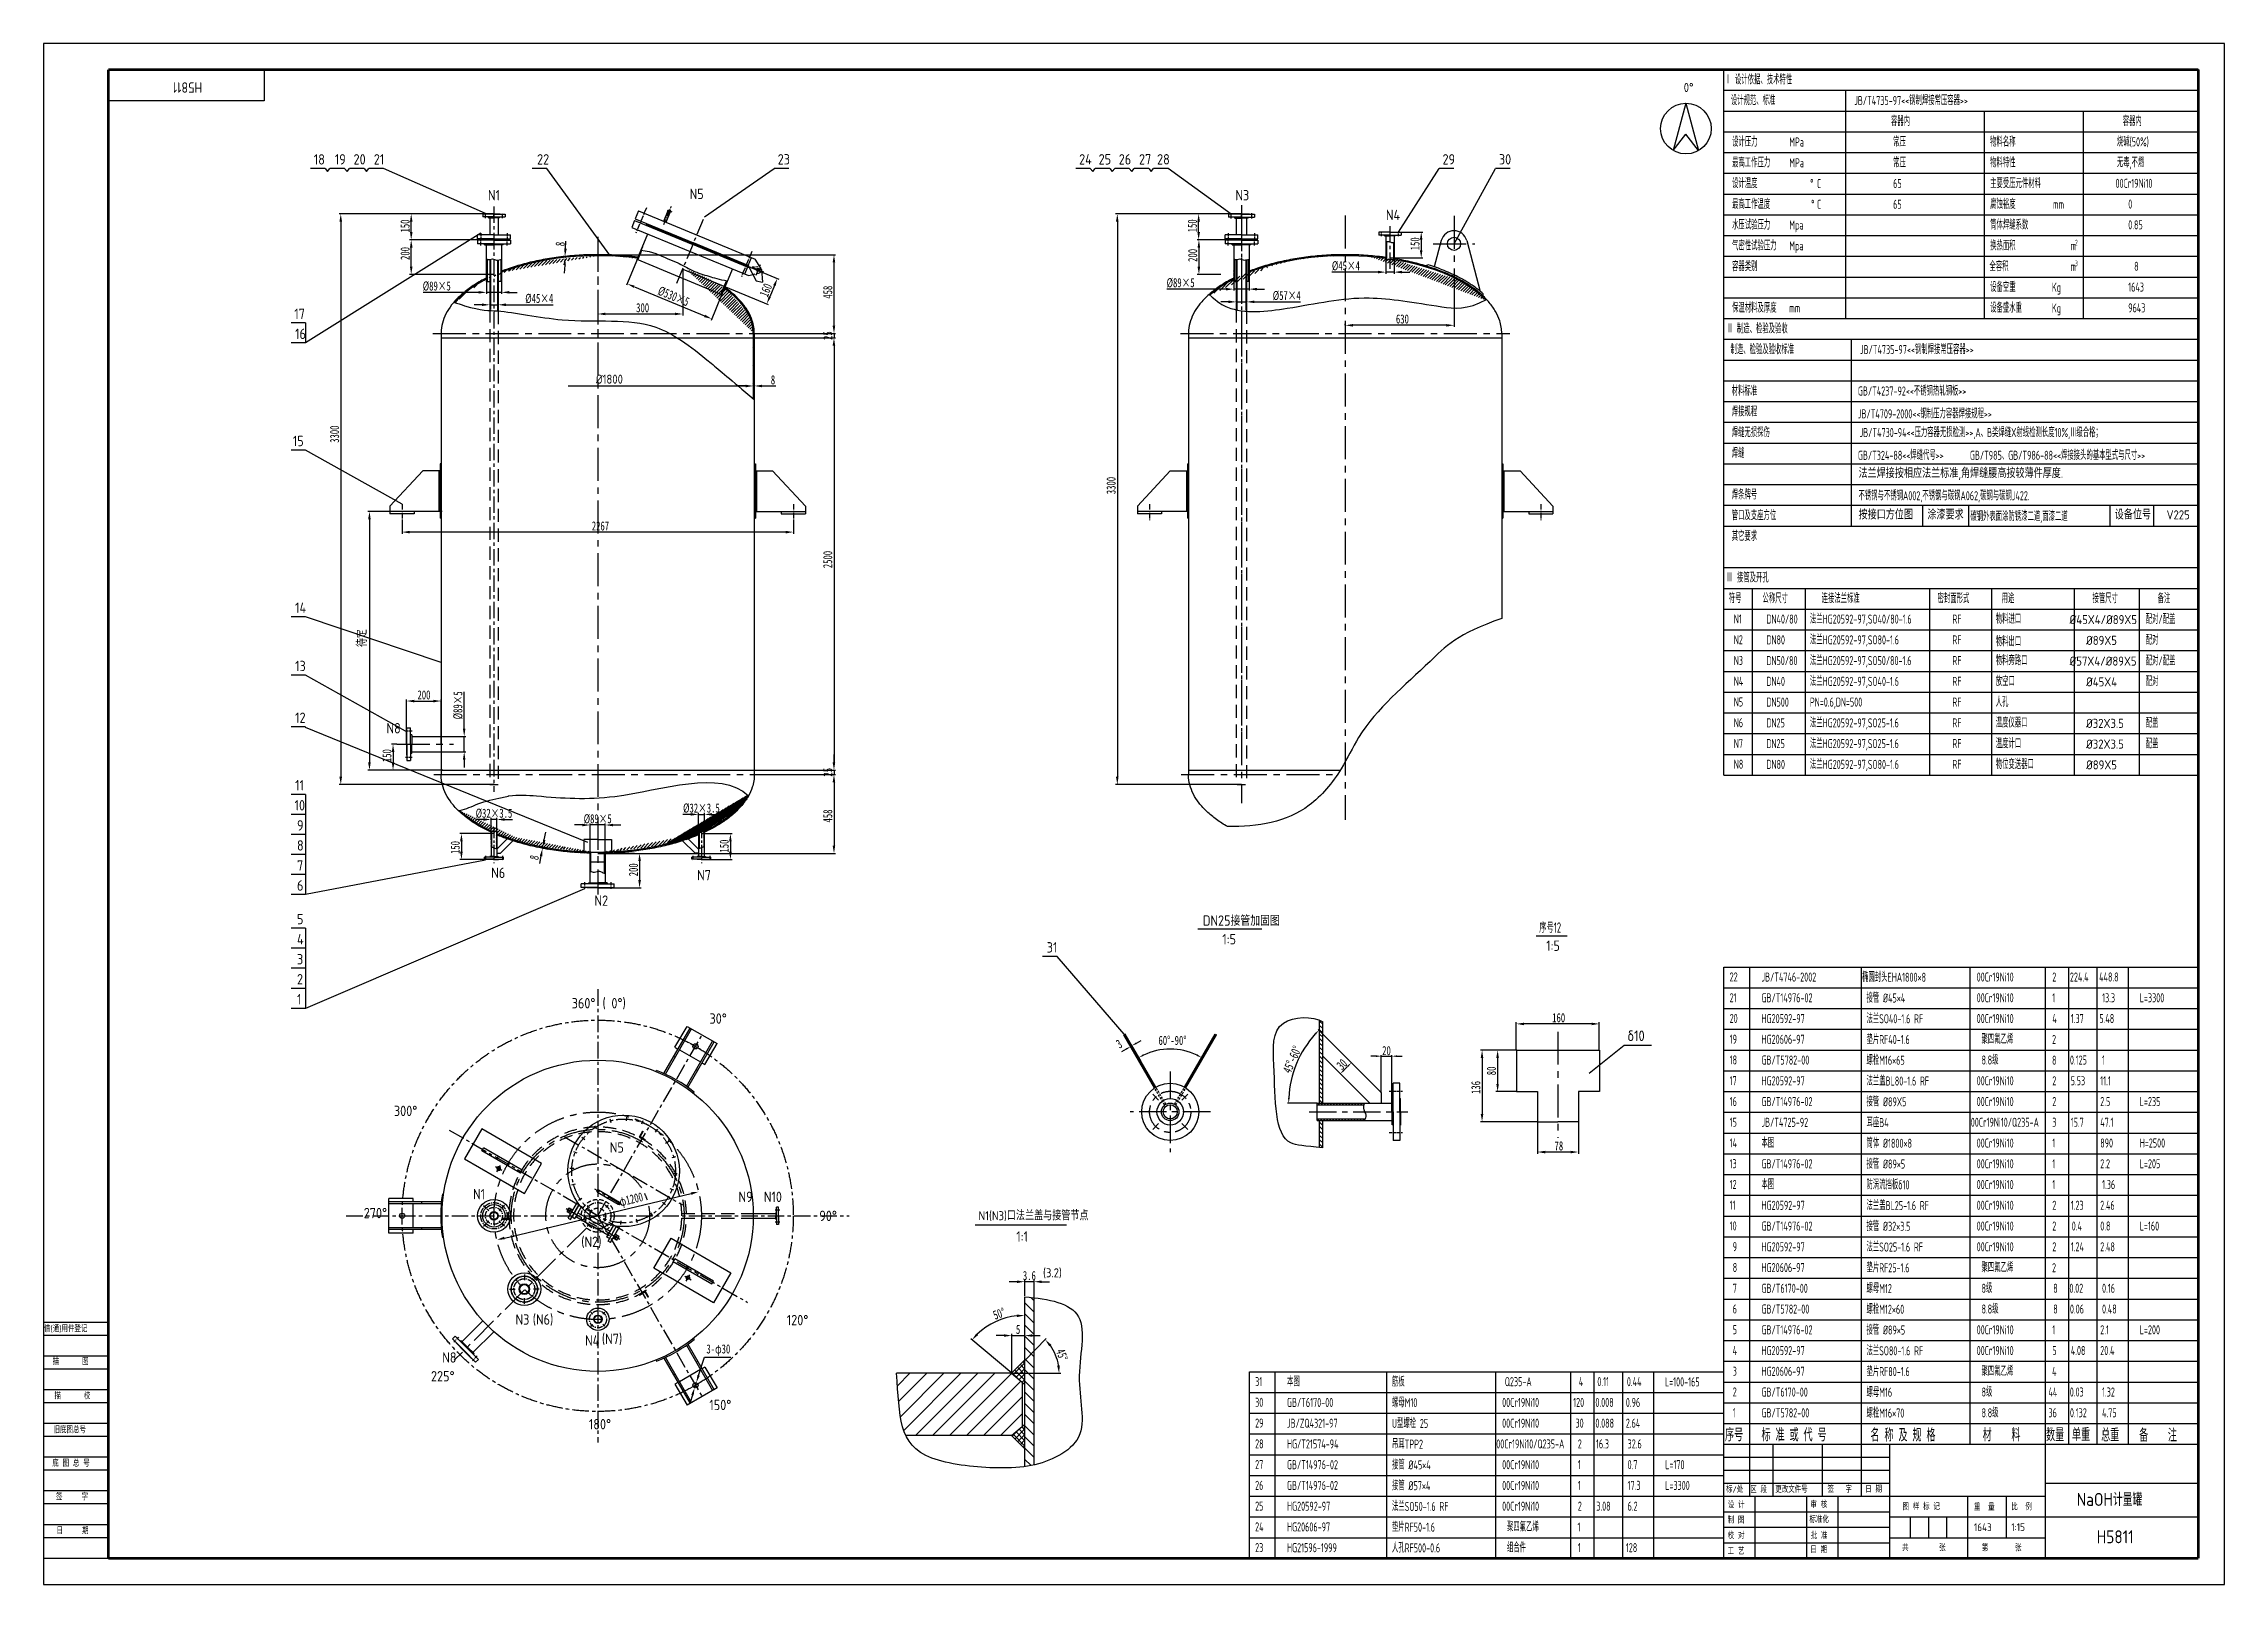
# Model space of a CAD drawing. Extents: x -23500 to -10885, y 1640 to 10550.
import ezdxf

# ---------------------------------------------------------------- set-up
doc = ezdxf.new("R2010")
doc.units = 0
doc.header["$MEASUREMENT"] = 0
doc.linetypes.add('CENTER', pattern=[50.8, 31.75, -6.35, 6.35, -6.35])
doc.linetypes.add('DASHED', pattern=[19.05, 12.7, -6.35])
doc.layers.get('0').update_dxf_attribs({"linetype": 'CONTINUOUS'})
doc.layers.get('DEFPOINTS').update_dxf_attribs({"linetype": 'CONTINUOUS'})
for name, color, linetype in [('LAYER1', 3, 'CONTINUOUS'), ('LAYER2', 1, 'CENTER'), ('LAYER3', 2, 'DASHED'), ('中线', 1, 'CENTER')]:
    doc.layers.add(name, color=color, linetype=linetype)
doc.styles.add('J_BigFont', font='gbenor.shx', dxfattribs={"bigfont": 'gbcbig.shx'})
doc.styles.get("Standard").update_dxf_attribs({"font": 'isocp.shx', "width": 0.8, "bigfont": 'hztxt.shx'})
doc.styles.add('STYLE1', font='SIMFANG.TTF', dxfattribs={"width": 0.7, "height": 52.5})
doc.dimstyles.get("Standard").update_dxf_attribs({"dimtxt": 0.18, "dimasz": 0.18, "dimexe": 0.18, "dimexo": 0.0625, "dimgap": 0.09, "dimtad": 0, "dimtih": 1, "dimtoh": 1, "dimdec": 4, "dimzin": 0, "dimdsep": 46, "dimtxsty": 'Standard', "dimcen": 0.09, "dimadec": 0, "dimazin": 0, "dimtfac": 1, "dimtdec": 4, "dimtofl": 0, "dimtmove": 0, "dimatfit": 3, "dimfxl": 0, "dimtolj": 1, "dimtzin": 0, "dimarcsym": 0})
pattern_1 = [(315, (-87276.66, 9844.663), (12.727922, 12.727922), [])]
pattern_2 = [(45, (15802.395, 150), (-8.8388348, 8.8388348), [])]
pattern_3 = [(45, (2147.256, 245.5083), (-3.0935922, 3.0935922), [])]

msp = doc.modelspace()

# ---------------------------------------------------------------- texts
at = {"layer": 'LAYER1', "style": 'J_BigFont', "width": 0.7}
for s, height, p in [('Ⅰ 设计依据、技术特性', 52.5, (-13774.61216, 10314.41172)), ('设计规范、标准', 52.5, (-13740.04974, 10194.41172)), ('JB/T4735-97<<钢制焊接常压容器>>', 52.5, (-13025.98782, 10194.41172)), ('容器内', 52.5, (-12813.78897, 10074.41172)), ('容器内', 52.5, (-11473.41891, 10074.41172)), ('设计压力\u3000\u3000\u3000\u3000\u3000MPa', 52.5, (-13733.01164, 9954.41172)), ('常压', 52.5, (-12801.28223, 9954.41172)), ('物料名称', 52.5, (-12240.08125, 9954.41172)), ('烧碱(50%)', 52.5, (-11507.13886, 9955.41172)), ('最高工作压力\u3000\u3000\u3000MPa', 52.5, (-13733.01164, 9834.41172)), ('常压', 52.5, (-12801.28223, 9834.41172)), ('物料特性', 52.5, (-12240.08125, 9834.41172)), ('无毒,不燃', 52.5, (-11507.13886, 9835.41172)), ('设计温度', 52.5, (-13733.01164, 9714.41172)), ('°', 52.5, (-13281.3935, 9714.41172)), ('C', 52.5, (-13241.99486, 9714.41172)), ('65', 52.5, (-12801.28223, 9714.41172)), ('主要受压元件材料', 52.5, (-12240.08125, 9714.41172)), ('00Cr19Ni10', 52.5, (-11514.98879, 9715.41172)), ('最高工作温度', 52.5, (-13733.01164, 9594.41172)), ('°', 52.5, (-13275.77553, 9594.41172)), ('C', 52.5, (-13242.06745, 9594.41172)), ('65', 52.5, (-12801.28223, 9594.41172)), ('腐蚀裕度          mm', 52.5, (-12240.08125, 9594.41172)), ('0', 52.5, (-11441.30064, 9595.41172)), ('水压试验压力\u3000\u3000\u3000Mpa', 52.5, (-13733.01164, 9474.41172)), ('筒体焊缝系数', 52.5, (-12240.08125, 9474.41172)), ('0.85', 52.5, (-11441.30064, 9475.41172)), ('气密性试验压力\u3000\u3000Mpa', 52.5, (-13733.01164, 9354.41172)), ('换热面积', 52.5, (-12240.08125, 9354.41172)), ('m', 52.5, (-11775.75344, 9354.41172)), ('2', 33, (-11749.98768, 9382.23038)), ('容器类别', 52.5, (-13733.01164, 9234.41172)), (' 全容积', 52.5, (-12265.64972, 9234.41172)), ('m', 52.5, (-11775.75344, 9234.41172)), ('3', 33, (-11749.98768, 9262.23038)), ('8', 52.5, (-11407.06199, 9235.41172)), ('设备空重  \u3000      Kg', 52.5, (-12240.08125, 9114.41172)), ('1643', 52.5, (-11441.30064, 9115.41172)), ('保温材料及厚度\u3000\u3000mm', 52.5, (-13733.01164, 8994.41172)), ('设备盛水重        Kg', 52.5, (-12240.08125, 8994.41172)), ('9643', 52.5, (-11441.30064, 8995.41172)), ('Ⅱ 制造、检验及验收', 52.5, (-13763.4833, 8874.41172)), (' 制造、检验及验收标准', 52.5, (-13763.4833, 8754.41172)), ('JB/T4735-97<<钢制焊接常压容器>>', 52.5, (-12992.82325, 8754.41172)), ('材料标准', 52.5, (-13735.02988, 8514.41172)), ('焊接规程', 52.5, (-13735.02988, 8394.41172)), ('GB/T4237-92<<不锈钢热轧钢板>>', 52.5, (-13004.98971, 8514.41172)), ('焊缝无损探伤', 52.5, (-13735.02988, 8274.41172)), ('JB/T4709-2000<<钢制压力容器焊接规程>>', 52.5, (-13004.98971, 8382.60889)), ('JB/T4730-94<<压力容器无损检测>>,A、B类焊缝X射线检测长度10%,Ⅲ级合格；', 52.5, (-12995.16924, 8274.41172)), ('焊缝', 52.5, (-13735.02988, 8154.41172)), ('GB/T324-88<<焊缝代号>>       GB/T985、GB/T986-88<<焊接接头的基本型式与尺寸>> ', 52.5, (-13004.98971, 8142.60889)), ('焊条牌号', 52.5, (-13735.02988, 7914.41172)), ('不锈钢与不锈钢A002,不锈钢与碳钢A062,碳钢与碳钢J422.', 52.5, (-13001.49983, 7908.92116)), ('管口及支座方位', 52.5, (-13735.02988, 7794.41172)), ('碳钢外表面涂防锈漆二道,面漆二道', 52.5, (-12354.6584, 7788.92116)), ('其它要求', 52.5, (-13735.02988, 7674.41172)), ('Ⅲ 接管及开孔', 52.5, (-13763.4833, 7434.41172)), ('符号', 52.5, (-13751.96029, 7315.09535)), ('公称尺寸', 52.5, (-13556.82046, 7314.41172)), ('连接法兰标准', 52.5, (-13215.15855, 7314.41172)), ('密封面形式', 52.5, (-12544.14847, 7314.41172)), ('用途', 52.5, (-12173.95366, 7314.41172)), ('接管尺寸', 52.5, (-11647.95026, 7314.41172)), ('备注', 52.5, (-11271.25536, 7314.41172)), ('N1', 52.5, (-13723.20508, 7196.09535)), ('DN40/80', 52.5, (-13534.48154, 7195.41172)), ('法兰HG20592-97,SO40/80-1.6', 52.5, (-13282.86803, 7195.41172)), ('RF', 52.5, (-12458.40554, 7195.41172)), ('物料进口', 52.5, (-12207.69937, 7195.41172)), ('配对/配盖', 52.5, (-11340.23854, 7194.41172)), ('N2', 52.5, (-13723.20508, 7076.09535)), ('DN80', 52.5, (-13534.48154, 7075.41172)), ('法兰HG20592-97,SO80-1.6', 52.5, (-13282.86803, 7075.41172)), ('RF', 52.5, (-12458.40554, 7075.41172)), ('物料出口', 52.5, (-12207.69937, 7065.05968)), ('配对', 52.5, (-11340.23854, 7074.41172)), ('N3', 52.5, (-13723.20508, 6956.09535)), ('DN50/80', 52.5, (-13534.48154, 6955.41172)), ('法兰HG20592-97,SO50/80-1.6', 52.5, (-13282.86803, 6955.41172)), ('RF', 52.5, (-12458.40554, 6955.41172)), ('物料旁路口', 52.5, (-12207.69937, 6955.41172)), ('配对/配盖', 52.5, (-11340.23854, 6954.41172)), ('N4', 52.5, (-13723.20508, 6836.09535)), ('DN40', 52.5, (-13534.48154, 6835.41172)), ('法兰HG20592-97,SO40-1.6', 52.5, (-13282.86803, 6835.41172)), ('RF', 52.5, (-12458.40554, 6835.41172)), ('放空口', 52.5, (-12207.69937, 6835.41172)), ('配对', 52.5, (-11340.23854, 6834.41172)), ('N5', 52.5, (-13723.20508, 6716.09535)), ('DN500', 52.5, (-13534.48154, 6715.41172)), ('PN=0.6,DN=500', 52.5, (-13282.86803, 6715.41172)), ('RF', 52.5, (-12458.40554, 6715.41172)), ('人孔', 52.5, (-12207.69937, 6715.41172)), ('N6', 52.5, (-13723.20508, 6596.09535)), ('DN25', 52.5, (-13534.48154, 6595.41172)), ('法兰HG20592-97,SO25-1.6', 52.5, (-13282.86803, 6595.41172)), ('RF', 52.5, (-12458.40554, 6595.41172)), ('温度仪器口', 52.5, (-12207.69937, 6595.41172)), ('配盖', 52.5, (-11340.23854, 6594.41172)), ('N7', 52.5, (-13723.20508, 6476.09535)), ('DN25', 52.5, (-13534.48154, 6475.41172)), ('法兰HG20592-97,SO25-1.6', 52.5, (-13282.86803, 6475.41172)), ('RF', 52.5, (-12458.40554, 6475.41172)), ('温度计口', 52.5, (-12207.69937, 6475.41172)), ('配盖', 52.5, (-11340.23854, 6474.41172)), ('N8', 52.5, (-13723.20508, 6356.09535)), ('DN80', 52.5, (-13534.48154, 6355.41172)), ('法兰HG20592-97,SO80-1.6', 52.5, (-13282.86803, 6355.41172)), ('RF', 52.5, (-12458.40554, 6355.41172)), ('物位变送器口', 52.5, (-12207.69937, 6355.41172)), ('序号12', 60, (-14848.48534, 5407.74704)), ('22', 52.5, (-13747.03896, 5126.09535)), ('JB/T4746-2002', 52.5, (-13562.645, 5125.41172)), ('椭圆封头EHA1800×8', 52.5, (-12980.88135, 5124.18939)), ('00Cr19Ni10', 52.5, (-12318.1522, 5125.5599)), ('2', 52.5, (-11880.46978, 5125.65621)), ('224.4', 52.5, (-11778.73392, 5125.65621)), ('448.8', 52.5, (-11609.73392, 5125.65621)), ('21', 52.5, (-13747.03896, 5006.09535)), ('GB/T14976-02', 52.5, (-13562.645, 5005.41172)), ('接管 %%C45×4', 52.5, (-12955.38135, 5004.18939)), ('00Cr19Ni10', 52.5, (-12318.1522, 5005.5599)), ('1', 52.5, (-11880.46978, 5005.65621)), ('13.3', 52.5, (-11592.46978, 5005.65621)), ('L=3300', 52.5, (-11374.9383, 5005.5599)), ('20', 52.5, (-13747.03896, 4886.09535)), ('HG20592-97', 52.5, (-13562.645, 4885.41172)), ('法兰SO40-1.6 RF', 52.5, (-12955.38135, 4884.18939)), ('00Cr19Ni10', 52.5, (-12318.1522, 4885.5599)), ('4', 52.5, (-11880.46978, 4885.65621)), ('1.37', 52.5, (-11773.46978, 4885.65621)), ('5.48', 52.5, (-11608.46978, 4885.65621)), ('19', 52.5, (-13747.03896, 4766.09535)), ('HG20606-97', 52.5, (-13562.645, 4765.41172)), ('垫片RF40-1.6', 52.5, (-12955.38135, 4764.18939)), ('聚四氟乙烯', 52.5, (-12289.9383, 4765.5599)), ('2', 52.5, (-11882.00512, 4764.64443)), ('18', 52.5, (-13747.03896, 4646.09535)), ('GB/T5782-00', 52.5, (-13562.645, 4645.41172)), ('螺栓M16×65', 52.5, (-12955.38135, 4644.18939)), ('8.8级', 52.5, (-12289.9383, 4645.5599)), ('8', 52.5, (-11882.00512, 4644.64443)), ('0.125', 52.5, (-11778.64934, 4645.65621)), ('1', 52.5, (-11592.82785, 4645.65621)), ('17', 52.5, (-13747.03896, 4526.09535)), ('HG20592-97', 52.5, (-13562.645, 4525.41172)), ('法兰盖BL80-1.6 RF', 52.5, (-12955.38135, 4524.18939)), ('00Cr19Ni10', 52.5, (-12318.1522, 4525.5599)), ('2', 52.5, (-11880.46978, 4525.65621)), ('5.53', 52.5, (-11774.21995, 4525.65621)), ('11.1', 52.5, (-11603.21995, 4525.65621)), ('16', 52.5, (-13747.03896, 4406.09535)), ('GB/T14976-02', 52.5, (-13562.645, 4405.41172)), ('接管 %%C89X5', 52.5, (-12955.38135, 4404.18939)), ('00Cr19Ni10', 52.5, (-12318.1522, 4405.5599)), ('2', 52.5, (-11880.46978, 4405.65621)), ('2.5', 52.5, (-11603.21995, 4405.65621)), ('L=235', 52.5, (-11374.9383, 4405.5599)), ('15', 52.5, (-13747.03896, 4286.09535)), ('JB/T4725-92', 52.5, (-13562.645, 4285.41172)), ('耳座B4', 52.5, (-12955.38135, 4284.18939)), ('00Cr19Ni10/Q235-A', 52.5, (-12352.1522, 4285.5599)), ('3', 52.5, (-11880.46978, 4285.65621)), ('15.7', 52.5, (-11774.21995, 4285.65621)), ('47.1', 52.5, (-11603.21995, 4285.65621)), ('14', 52.5, (-13747.03896, 4166.09535)), ('本图', 52.5, (-13562.645, 4165.41172)), ('筒体 %%C1800×8', 52.5, (-12955.38135, 4164.18939)), ('00Cr19Ni10', 52.5, (-12318.1522, 4165.5599)), ('1', 52.5, (-11880.46978, 4165.65621)), ('890', 52.5, (-11603.21995, 4165.65621)), ('H=2500', 52.5, (-11374.9383, 4165.5599)), ('13', 52.5, (-13747.03896, 4046.09535)), ('GB/T14976-02', 52.5, (-13562.645, 4045.41172)), ('接管 %%C89×5', 52.5, (-12955.38135, 4044.18939)), ('00Cr19Ni10', 52.5, (-12318.1522, 4045.5599)), ('1', 52.5, (-11880.46978, 4045.65621)), ('2.2', 52.5, (-11603.21995, 4045.65621)), ('L=205', 52.5, (-11374.9383, 4045.5599)), ('12', 52.5, (-13747.03896, 3926.09535)), ('本图', 52.5, (-13562.645, 3925.41172)), ('防涡流挡板δ10', 52.5, (-12955.38135, 3924.18939)), ('00Cr19Ni10', 52.5, (-12318.1522, 3925.5599)), ('1', 52.5, (-11880.46978, 3925.65621)), ('1.36', 52.5, (-11592.46978, 3925.65621)), ('11', 52.5, (-13747.03896, 3806.09535)), ('HG20592-97', 52.5, (-13562.645, 3805.41172)), ('法兰盖BL25-1.6 RF', 52.5, (-12955.38135, 3804.18939)), ('00Cr19Ni10', 52.5, (-12318.1522, 3805.5599)), ('2', 52.5, (-11880.46978, 3805.65621)), ('1.23', 52.5, (-11773.46978, 3805.65621)), ('2.46', 52.5, (-11603.21995, 3805.65621)), ('10', 52.5, (-13747.03896, 3686.09535)), ('GB/T14976-02', 52.5, (-13562.645, 3685.41172)), ('接管 %%C32×3.5', 52.5, (-12955.38135, 3684.18939)), ('00Cr19Ni10', 52.5, (-12318.1522, 3685.5599)), ('2', 52.5, (-11880.46978, 3685.65621)), ('0.4', 52.5, (-11768.21995, 3685.65621)), ('0.8', 52.5, (-11603.21995, 3685.65621)), ('L=160', 52.5, (-11374.9383, 3685.5599)), ('9', 52.5, (-13729.27064, 3566.09535)), ('HG20592-97', 52.5, (-13562.645, 3565.41172)), ('法兰SO25-1.6 RF', 52.5, (-12955.38135, 3564.18939)), ('00Cr19Ni10', 52.5, (-12318.1522, 3565.5599)), ('2', 52.5, (-11880.46978, 3565.65621)), ('1.24', 52.5, (-11773.46978, 3565.65621)), ('2.48', 52.5, (-11603.21995, 3565.65621)), ('8', 52.5, (-13729.27064, 3446.09535)), ('HG20606-97', 52.5, (-13562.645, 3445.41172)), ('垫片RF25-1.6', 52.5, (-12955.38135, 3444.18939)), ('聚四氟乙烯', 52.5, (-12289.9383, 3445.5599)), ('2', 52.5, (-11882.00512, 3444.64443)), ('7', 52.5, (-13729.27064, 3326.09535)), ('GB/T6170-00', 52.5, (-13562.645, 3325.41172)), ('螺母M12', 52.5, (-12955.38135, 3324.18939)), ('8级', 52.5, (-12289.9383, 3325.5599)), ('8', 52.5, (-11875.2225, 3325.65621)), ('0.02', 52.5, (-11781.64934, 3325.65621)), ('0.16', 52.5, (-11592.82785, 3325.65621)), ('6', 52.5, (-13729.27064, 3206.09535)), ('GB/T5782-00', 52.5, (-13562.645, 3205.41172)), ('螺栓M12×60', 52.5, (-12955.38135, 3204.18939)), ('8.8级', 52.5, (-12289.9383, 3205.5599)), ('8', 52.5, (-11875.2225, 3205.65621)), ('0.06', 52.5, (-11778.64934, 3205.65621)), ('0.48', 52.5, (-11592.82785, 3205.65621)), ('5', 52.5, (-13729.27064, 3086.09535)), ('GB/T14976-02', 52.5, (-13562.645, 3085.41172)), ('接管 %%C89×5', 52.5, (-12955.38135, 3084.18939)), ('00Cr19Ni10', 52.5, (-12318.1522, 3085.5599)), ('1', 52.5, (-11880.46978, 3085.65621)), ('2.1', 52.5, (-11603.21995, 3085.65621)), ('L=200', 52.5, (-11374.9383, 3085.5599)), ('4', 52.5, (-13729.27064, 2966.09535)), ('HG20592-97', 52.5, (-13562.645, 2965.41172)), ('法兰SO80-1.6 RF', 52.5, (-12955.38135, 2964.18939)), ('垫片RF80-1.6', 52.5, (-12955.38135, 2844.18939)), ('00Cr19Ni10', 52.5, (-12318.1522, 2965.5599)), ('聚四氟乙烯', 52.5, (-12289.9383, 2845.5599)), ('5', 52.5, (-11880.46978, 2965.65621)), ('4.08', 52.5, (-11773.46978, 2965.65621)), ('20.4', 52.5, (-11603.21995, 2965.65621)), ('31', 52.5, (-16492.03896, 2786.09535)), ('本图', 52.5, (-16307.645, 2785.41172)), ('筋板', 52.5, (-15700.38135, 2784.18939)), ('Q235-A', 52.5, (-15047.6522, 2785.5599)), ('4', 52.5, (-14619.77666, 2785.65621)), ('0.11', 52.5, (-14512.46978, 2785.65621)), ('0.44', 52.5, (-14341.61568, 2785.65621)), ('   L=100-165', 52.5, (-14186.3896, 2784.18939)), ('3', 52.5, (-13729.27064, 2846.09535)), ('2', 52.5, (-13729.27064, 2726.09535)), ('HG20606-97', 52.5, (-13562.645, 2845.41172)), ('GB/T6170-00', 52.5, (-13562.645, 2725.41172)), ('螺母M16', 52.5, (-12955.38135, 2724.18939)), ('8级', 52.5, (-12289.9383, 2725.5599)), ('44', 52.5, (-11902.96978, 2725.65621)), ('4', 52.5, (-11882.00512, 2844.64443)), ('0.03', 52.5, (-11779.39441, 2725.65621)), ('1.32', 52.5, (-11592.82785, 2725.65621)), ('30', 52.5, (-16492.03896, 2666.09535)), ('GB/T6170-00', 52.5, (-16307.645, 2665.41172)), ('螺母M10', 52.5, (-15700.38135, 2664.18939)), ('00Cr19Ni10', 52.5, (-15063.1522, 2665.5599)), ('120', 52.5, (-14652.28346, 2665.65621)), ('0.008', 52.5, (-14523.64934, 2665.65621)), ('0.96', 52.5, (-14347.52494, 2665.65621)), ('1', 52.5, (-13729.27064, 2606.09535)), ('GB/T5782-00', 52.5, (-13562.645, 2605.41172)), ('螺栓M16×70', 52.5, (-12955.38135, 2604.18939)), ('8.8级', 52.5, (-12289.9383, 2605.5599)), ('36', 52.5, (-11902.96978, 2605.65621)), ('0.132', 52.5, (-11778.64934, 2605.65621)), ('4.75', 52.5, (-11592.82785, 2605.65621)), ('29', 52.5, (-16492.03896, 2546.09535)), ('JB/ZQ4321-97', 52.5, (-16307.645, 2545.41172)), ('U型螺栓 25', 52.5, (-15700.38135, 2544.18939)), ('00Cr19Ni10', 52.5, (-15063.1522, 2545.5599)), ('30', 52.5, (-14638.87662, 2545.65621)), ('0.088', 52.5, (-14523.64934, 2545.65621)), ('2.64', 52.5, (-14347.52494, 2545.65621)), ('序号', 75, (-13773.68878, 2467.26777)), ('标 准 或 代 号', 75, (-13562.645, 2466.86301)), ('名 称 及 规 格', 75, (-12932.50751, 2465.64068)), ('材    料', 75, (-12283.43467, 2467.01119)), ('数量', 75, (-11916.8008, 2467.1075)), ('单重', 75, (-11766.86232, 2468.08536)), ('总重', 75, (-11598.24926, 2465.44806)), ('备    注', 75, (-11378.37253, 2464.61834)), ('28', 52.5, (-16492.03896, 2426.09535)), ('HG/T21574-94', 52.5, (-16307.645, 2425.41172)), ('吊耳TPP2', 52.5, (-15700.38135, 2424.18939)), ('00Cr19Ni10/Q235-A', 52.5, (-15097.1522, 2425.5599)), ('2', 52.5, (-14625.46978, 2425.65621)), ('16.3', 52.5, (-14520.46978, 2425.65621)), ('32.6', 52.5, (-14337.46978, 2425.65621)), ('27', 52.5, (-16492.03896, 2306.09535)), ('GB/T14976-02', 52.5, (-16307.645, 2305.41172)), ('接管 %%C45×4', 52.5, (-15700.38135, 2304.18939)), ('00Cr19Ni10', 52.5, (-15063.1522, 2305.5599)), ('1', 52.5, (-14625.46978, 2305.65621)), ('0.7', 52.5, (-14337.46978, 2305.65621)), ('L=170', 52.5, (-14119.9383, 2305.5599)), ('26', 52.5, (-16492.03896, 2186.09535)), ('GB/T14976-02', 52.5, (-16307.645, 2185.41172)), ('接管 %%C57×4', 52.5, (-15700.38135, 2184.18939)), ('00Cr19Ni10', 52.5, (-15063.1522, 2185.5599)), ('1', 52.5, (-14625.46978, 2185.65621)), ('17.3', 52.5, (-14337.46978, 2185.65621)), ('L=3300', 52.5, (-14119.9383, 2185.5599)), ('25', 52.5, (-16492.03896, 2066.09535)), ('HG20592-97', 52.5, (-16307.645, 2065.41172)), ('法兰SO50-1.6 RF', 52.5, (-15700.38135, 2064.18939)), ('00Cr19Ni10', 52.5, (-15063.1522, 2065.5599)), ('2', 52.5, (-14625.46978, 2065.65621)), ('3.08', 52.5, (-14518.46978, 2065.65621)), ('6.2', 52.5, (-14337.46978, 2065.65621)), ('24', 52.5, (-16492.03896, 1946.09535)), ('HG20606-97', 52.5, (-16307.645, 1945.41172)), ('垫片RF50-1.6', 52.5, (-15700.38135, 1944.18939)), ('聚四氟乙烯', 52.5, (-15034.9383, 1945.5599)), ('1', 52.5, (-14627.00512, 1944.64443)), ('23', 52.5, (-16492.03896, 1826.09535)), ('HG21596-1999', 52.5, (-16307.645, 1825.41172)), ('人孔RF500-0.6', 52.5, (-15700.38135, 1824.18939)), ('组合件', 52.5, (-15034.9383, 1825.5599)), ('1', 52.5, (-14625.46978, 1825.65621)), ('128', 52.5, (-14347.46978, 1825.65621))]:
    msp.add_text(s, height=height, dxfattribs=at).set_placement(p)
at = {"layer": 'LAYER1', "style": 'J_BigFont'}
msp.add_text('H5811', height=60, rotation=180, dxfattribs=at).set_placement((-22582.90811, 10325.98058))
for s, height, p in [('%%C45X4/%%C89X5', 52.5, (-11780.35456, 7192.45159)), ('%%C89X5', 52.5, (-11685.06003, 7072.45159)), ('%%C57X4/%%C89X5', 52.5, (-11780.35456, 6952.45159)), ('%%C45X4', 52.5, (-11685.06003, 6832.45159)), ('%%C32X3.5', 52.5, (-11685.06003, 6592.45159)), ('%%C32X3.5', 52.5, (-11685.06003, 6472.45159)), ('%%C89X5', 52.5, (-11685.06003, 6352.45159)), ('借(通)用件登记', 37.5, (-23497.74556, 3098.6847)), ('描      图', 37.5, (-23447.4398, 2909.18725)), ('描      校', 37.5, (-23437.85765, 2710.58228)), ('旧底图总号', 37.5, (-23442.64878, 2514.37016)), ('底 图 总 号', 37.5, (-23449.83534, 2320.55089)), ('签     字', 37.5, (-23428.2757, 2126.73158)), ('标/处', 37.5, (-13768.16357, 2169.91226)), ('区 段', 37.5, (-13627.98179, 2168.48776)), ('更改文件号', 37.5, (-13483.12984, 2169.72494)), ('签   字', 37.5, (-13181.21824, 2170.8806)), ('日 期', 37.5, (-12962.75101, 2170.88057)), ('NaOH计量罐', 75, (-11739.64267, 2093.42552)), ('制 图', 37.5, (-13758.77495, 1992.14125)), ('设 计', 37.5, (-13757.57719, 2080.676)), ('标准化', 37.5, (-13285.66078, 1995.73046)), ('审 核', 37.5, (-13279.67198, 2081.87242)), ('图 样 标 记', 37.5, (-12747.1253, 2069.26096)), ('重  量', 37.5, (-12333.65997, 2067.24223)), ('比  例', 37.5, (-12117.62368, 2068.41113)), ('日     期', 37.5, (-23425.88016, 1930.51943)), ('校 对', 37.5, (-13758.58146, 1902.30507)), ('批 准', 37.5, (-13278.47421, 1902.41009)), ('1643', 45, (-12333.65997, 1947.24223)), ('1:15', 45, (-12117.62368, 1948.41113)), ('H5811', 75, (-11623.59436, 1877.10122)), ('工 艺', 37.5, (-13758.77495, 1812.14125)), ('日 期', 37.5, (-13280.26298, 1820.92953)), ('共        张', 37.5, (-12749.61599, 1832.39995)), ('第       张', 37.5, (-12288.49399, 1831.70326))]:
    msp.add_text(s, height=height, dxfattribs=at).set_placement(p)
at = {"layer": 'LAYER1', "attachment_point": 1, "style": 'J_BigFont'}
for s, insert, char_height, width in [('0°', (-14012.54751, 10322.31641), 52.5, 218.6772), ('18', (-21937.29488, 9910.06004), 60, 247.02396), ('19', (-21815.51776, 9910.50785), 60, 247.02396), ('20', (-21707.18684, 9910.50785), 60, 247.02396), ('21', (-21590.0593, 9910.50785), 60, 247.02396), ('22', (-20645.54048, 9910.50785), 60, 247.02396), ('23', (-19253.55508, 9910.50785), 60, 247.02396), ('24', (-17509.979, 9910.50785), 60, 247.02396), ('25', (-17397.24977, 9910.50785), 60, 247.02396), ('26', (-17280.73055, 9910.50785), 60, 247.02396), ('27', (-17163.60301, 9910.50785), 60, 247.02396), ('28', (-17059.06208, 9910.50785), 60, 247.02396), ('29', (-15407.89121, 9910.50785), 60, 247.02396), ('30', (-15081.81761, 9910.50785), 60, 247.02396), ('N1', (-20929.78437, 9703.20063), 60, 64.9314), ('N5', (-19763.04981, 9710.31339), 60, 64.9314), ('N3', (-16606.01388, 9703.20063), 60, 64.9314), ('N4', (-15735.56488, 9588.84108), 60, 64.9314), ('17', (-22050.02411, 9017.30672), 60, 247.02396), ('16', (-22045.37874, 8901.35926), 60, 247.02396), ('15', (-22058.44694, 8281.72039), 60, 247.02396), ('法兰焊接按相应法兰标准,角焊缝腰高按较薄件厚度.', (-13001.49983, 8090.78602), 52.5, 2257.7583), ('按接口方位图', (-13001.49983, 7850.78602), 52.5, 2257.7583), ('涂漆要求', (-12603.27022, 7850.78602), 52.5, 2257.7583), ('设备位号', (-11519.18604, 7850.78602), 52.5, 2257.7583), ('V225', (-11219.4863, 7850.78602), 52.5, 2257.7583), ('14', (-22045.37874, 7317.41725), 60, 247.02396), ('13', (-22045.37874, 6980.46989), 60, 247.02396), ('12', (-22045.37874, 6681.22069), 60, 247.02396), ('N8', (-21516.78285, 6620.78898), 60, 64.9314), ('11', (-22045.37874, 6290.84571), 60, 247.02396), ('10', (-22048.40728, 6174.89826), 60, 247.02396), ('9', (-22034.37874, 6058.9508), 60, 247.02396), ('8', (-22034.37874, 5943.00334), 60, 247.02396), ('7', (-22034.37874, 5827.05588), 60, 247.02396), ('6', (-22034.37874, 5711.10843), 60, 247.02396), ('N6', (-20911.07414, 5784.50742), 60, 64.9314), ('N7', (-19719.64015, 5770.93849), 60, 64.9314), ('N2', (-20313.44804, 5623.67489), 60, 64.9314), ('5', (-22034.37874, 5516.84713), 60, 247.02396), ('DN25接管加固图', (-16794.44297, 5508.07757), 60, 721.2977802), ('4', (-22034.37874, 5400.89967), 60, 247.02396), ('31', (-17697.35937, 5353.2097), 60, 247.02396), ('1:5', (-16681.91629, 5400.73538), 60, 721.2977802), ('1:5', (-14808.29133, 5363.00934), 60, 247.02396), ('3', (-22034.37874, 5284.95221), 60, 247.02396), ('1', (-22034.37874, 5053.0573), 60, 247.02396), ('2', (-22034.37874, 5169.00475), 60, 247.02396), ('360°', (-20445.22057, 5030.4271), 60, 145.7848), ('( 0°)', (-20267.28716, 5030.4271), 60, 242.5788103), ('30°', (-19648.17595, 4941.55716), 60, 145.7848), ('δ10', (-14338.16811, 4842.77423), 61.25, 251.8782), ('300°', (-21473.73165, 4407.54243), 60, 145.7848), ('N5', (-20224.99851, 4196.44221), 60, 64.9314), ('N1', (-21016.1148, 3926.2128), 60, 64.9314), ('N9  N10', (-19480.41095, 3910.64851), 60, 250.5873491), ('270°', (-21648.26221, 3817.00048), 60, 145.7848), ('90°', (-19013.08771, 3800.61382), 60, 145.7848), ('N1(N3)口法兰盖与接管节点', (-18092.12828, 3797.78461), 52.5, 721.2977802), ('1:1', (-17873.57736, 3681.4845), 60, 247.02396), ('(N2)', (-20390.19726, 3650.29948), 60, 64.9314), ('(3.2)', (-17718.8084, 3467.42094), 52.5, 721.2977802), ('N3', (-20770.17343, 3201.48943), 60, 64.9314), ('(N6)', (-20670.88781, 3201.48943), 60, 64.9314), ('120°', (-19201.32362, 3197.71175), 60, 145.7848), ('N4', (-20368.02551, 3079.96946), 60, 64.9314), ('(N7)', (-20271.03252, 3089.23514), 60, 64.9314), ('N8', (-21194.34916, 2981.78128), 60, 64.9314), ('225°', (-21259.17142, 2873.07466), 60, 145.7848), ('150°', (-19649.20665, 2707.05513), 60, 145.7848), ('180°', (-20345.96711, 2595.77192), 60, 145.7848)]:
    msp.add_mtext(s, dxfattribs=dict(at, insert=insert, char_height=char_height, width=width))
at = {"layer": 'LAYER1', "insert": (-20227.2229, 8609.21495), "char_height": 52.5, "attachment_point": 5, "style": 'J_BigFont'}
msp.add_mtext('%%c1800', dxfattribs=at)

# ---------------------------------------------------------------- blocks, each defined once
blk = doc.blocks.new('*D33')
at = {"layer": 'DEFPOINTS', "color": 0}
for p in [(-19711, 3910), (-20879, 3632)]:
    blk.add_point(p, dxfattribs=at)
at = {"layer": 'LAYER1', "color": 0, "lineweight": -2}
blk.add_line((-20835, 3642), (-19755, 3900), dxfattribs=at)
at = {"layer": 'LAYER1', "color": 0}
for points in [[(-19757, 3907), (-19753, 3892), (-19711, 3910)], [(-20837, 3650), (-20833, 3635), (-20879, 3632)]]:
    blk.add_solid(points, dxfattribs=at)
at = {"layer": 'LAYER1', "color": 0, "insert": (-20100, 3860), "char_height": 52.5, "attachment_point": 5, "rotation": 13.4097, "style": 'STYLE1'}
blk.add_mtext('\\A1;φ1200', dxfattribs=at)
blk = doc.blocks.new('*D59')
at = {"layer": 'DEFPOINTS', "color": 0}
for p in [(-17825, 3303), (-18044, 3130), (-17900, 2860), (-17825, 2798), (-17825, 2320)]:
    blk.add_point(p, dxfattribs=at)
at = {"layer": 'LAYER1', "color": 0, "lineweight": -2}
blk.add_line((-17900, 2860), (-18137, 3059), dxfattribs=at)
blk.add_arc((-17825, 2798), 398, 96.4875, 133.5125, dxfattribs=at)
at = {"layer": 'LAYER1', "color": 0}
for points in [[(-17871, 3200), (-17870, 3185), (-17825, 3195)], [(-18094, 3081), (-18105, 3091), (-18130, 3053)]]:
    blk.add_solid(points, dxfattribs=at)
at = {"layer": 'LAYER1', "color": 0, "insert": (-17973, 3205), "char_height": 52.5, "attachment_point": 5, "rotation": 19.8905, "style": 'STYLE1'}
blk.add_mtext('\\A1;50°', dxfattribs=at)
blk = doc.blocks.new('*D32')
at = {"layer": 'DEFPOINTS', "color": 0}
for p in [(-19734, 2777), (-19725, 2805)]:
    blk.add_point(p, dxfattribs=at)
at = {"layer": 'LAYER1', "color": 0, "lineweight": -2}
for p, q in [((-19711, 2848), (-19678, 2954)), ((-19678, 2954), (-19525, 2954)), ((-19734, 2777), (-19725, 2805)), ((-19747, 2734), (-19761, 2691))]:
    blk.add_line(p, q, dxfattribs=at)
at = {"layer": 'LAYER1', "color": 0}
for points in [[(-19754, 2736), (-19740, 2732), (-19734, 2777)], [(-19718, 2850), (-19704, 2846), (-19725, 2805)]]:
    blk.add_solid(points, dxfattribs=at)
at = {"layer": 'LAYER1', "color": 0, "insert": (-19597, 2994), "char_height": 52.5, "attachment_point": 5, "style": 'STYLE1'}
blk.add_mtext('\\A1;3-φ30', dxfattribs=at)
blk = doc.blocks.new('*D58')
at = {"layer": 'DEFPOINTS', "color": 0}
for p in [(-17825, 2935), (-17663, 2998), (-18567, 2860), (-17900, 2860), (-17900, 2860)]:
    blk.add_point(p, dxfattribs=at)
at = {"layer": 'LAYER1', "color": 0, "lineweight": -2}
for p, q in [((-17825, 2935), (-17700, 3061)), ((-17900, 2860), (-17616, 2860))]:
    blk.add_line(p, q, dxfattribs=at)
blk.add_arc((-17900, 2860), 275, 9.3975, 35.6025, dxfattribs=at)
at = {"layer": 'LAYER1', "color": 0}
for points in [[(-17683, 3016), (-17671, 3025), (-17706, 3055)], [(-17622, 2906), (-17637, 2905), (-17626, 2860)]]:
    blk.add_solid(points, dxfattribs=at)
at = {"layer": 'LAYER1', "color": 0, "insert": (-17609, 2967), "char_height": 52.5, "attachment_point": 5, "rotation": 290.0475, "style": 'STYLE1'}
blk.add_mtext('\\A1;45°', dxfattribs=at)
blk = doc.blocks.new('*D62')
at = {"layer": 'DEFPOINTS', "color": 0}
for p in [(-17825, 3078), (-17825, 3078), (-17900, 2860)]:
    blk.add_point(p, dxfattribs=at)
at = {"layer": 'LAYER1', "color": 0, "lineweight": -2}
for p, q in [((-17945, 3078), (-17990, 3078)), ((-17900, 2860), (-17900, 3088)), ((-17900, 3078), (-17825, 3078)), ((-17825, 3078), (-17825, 3088)), ((-17780, 3078), (-17735, 3078))]:
    blk.add_line(p, q, dxfattribs=at)
at = {"layer": 'LAYER1', "color": 0}
for points in [[(-17945, 3086), (-17945, 3071), (-17900, 3078)], [(-17780, 3086), (-17780, 3071), (-17825, 3078)]]:
    blk.add_solid(points, dxfattribs=at)
at = {"layer": 'LAYER1', "color": 0, "insert": (-17863, 3114), "char_height": 52.5, "attachment_point": 5, "style": 'STYLE1'}
blk.add_mtext('\\A1;5', dxfattribs=at)
blk = doc.blocks.new('*D63')
at = {"layer": 'DEFPOINTS', "color": 0}
for p in [(-17825, 3390), (-17825, 3308), (-17771, 3297)]:
    blk.add_point(p, dxfattribs=at)
at = {"layer": 'LAYER1', "color": 0, "lineweight": -2}
for p, q in [((-17870, 3390), (-17915, 3390)), ((-17825, 3308), (-17825, 3399)), ((-17771, 3390), (-17825, 3390)), ((-17771, 3297), (-17771, 3399)), ((-17726, 3390), (-17681, 3390))]:
    blk.add_line(p, q, dxfattribs=at)
at = {"layer": 'LAYER1', "color": 0}
for points in [[(-17870, 3397), (-17870, 3382), (-17825, 3390)], [(-17726, 3397), (-17726, 3382), (-17771, 3390)]]:
    blk.add_solid(points, dxfattribs=at)
at = {"layer": 'LAYER1', "color": 0, "insert": (-17798, 3425), "char_height": 52.5, "attachment_point": 5, "style": 'STYLE1'}
blk.add_mtext('\\A1;3.6', dxfattribs=at)
blk = doc.blocks.new('*D68')
at = {"layer": 'DEFPOINTS', "color": 0}
for p in [(-14981, 4729), (-15089, 4489), (-14981, 4489)]:
    blk.add_point(p, dxfattribs=at)
at = {"layer": 'LAYER1', "color": 0, "lineweight": -2}
for p, q in [((-14981, 4729), (-15099, 4729)), ((-15089, 4684), (-15089, 4534)), ((-14981, 4489), (-15099, 4489))]:
    blk.add_line(p, q, dxfattribs=at)
at = {"layer": 'LAYER1', "color": 0}
for points in [[(-15097, 4684), (-15082, 4684), (-15089, 4729)], [(-15097, 4534), (-15082, 4534), (-15089, 4489)]]:
    blk.add_solid(points, dxfattribs=at)
at = {"layer": 'LAYER1', "color": 0, "insert": (-15125, 4609), "char_height": 52.5, "attachment_point": 5, "rotation": 90, "style": 'STYLE1'}
blk.add_mtext('\\A1;80', dxfattribs=at)
blk = doc.blocks.new('*D67')
at = {"layer": 'DEFPOINTS', "color": 0}
for p in [(-16101, 4822), (-16278, 4577), (-16134, 4423), (-15762, 4483), (-15702, 4423)]:
    blk.add_point(p, dxfattribs=at)
at = {"layer": 'LAYER1', "color": 0, "lineweight": -2}
for p, q in [((-16101, 4822), (-16128, 4849)), ((-16134, 4423), (-16304, 4423))]:
    blk.add_line(p, q, dxfattribs=at)
blk.add_arc((-15702, 4423), 596, 137.8831, 177.1169, dxfattribs=at)
at = {"layer": 'LAYER1', "color": 0}
for points in [[(-16148, 4826), (-16140, 4819), (-16123, 4844)], [(-16292, 4453), (-16302, 4453), (-16298, 4423)]]:
    blk.add_solid(points, dxfattribs=at)
at = {"layer": 'LAYER1', "color": 0, "insert": (-16278, 4675), "char_height": 52.5, "attachment_point": 5, "rotation": 66.3514, "style": 'STYLE1'}
blk.add_mtext('\\A1;45°-60°', dxfattribs=at)
blk = doc.blocks.new('*D66')
at = {"layer": 'DEFPOINTS', "color": 0}
for p in [(-15702, 4694), (-15762, 4483), (-15702, 4423)]:
    blk.add_point(p, dxfattribs=at)
at = {"layer": 'LAYER1', "color": 0, "lineweight": -2}
for p, q in [((-15792, 4694), (-15822, 4694)), ((-15762, 4483), (-15762, 4700)), ((-15762, 4694), (-15702, 4694)), ((-15702, 4423), (-15702, 4700)), ((-15672, 4694), (-15642, 4694))]:
    blk.add_line(p, q, dxfattribs=at)
at = {"layer": 'LAYER1', "color": 0}
for points in [[(-15792, 4699), (-15792, 4689), (-15762, 4694)], [(-15672, 4699), (-15672, 4689), (-15702, 4694)]]:
    blk.add_solid(points, dxfattribs=at)
at = {"layer": 'LAYER1', "color": 0, "insert": (-15732, 4726), "char_height": 52.5, "attachment_point": 5, "style": 'STYLE1'}
blk.add_mtext('\\A1;20', dxfattribs=at)
blk = doc.blocks.new('*D64')
at = {"layer": 'DEFPOINTS', "color": 0}
for p in [(-17243, 4822), (-16724, 4822), (-17046, 4729), (-17066, 4515), (-16901, 4515)]:
    blk.add_point(p, dxfattribs=at)
at = {"layer": 'LAYER1', "color": 0, "lineweight": -2}
blk.add_arc((-16983, 4372), 363, 64.7385, 115.2615, dxfattribs=at)
at = {"layer": 'LAYER1', "color": 0}
for points in [[(-17136, 4696), (-17140, 4705), (-17165, 4686)], [(-16826, 4705), (-16831, 4696), (-16802, 4686)]]:
    blk.add_solid(points, dxfattribs=at)
at = {"layer": 'LAYER1', "color": 0, "insert": (-16970, 4785), "char_height": 52.5, "attachment_point": 5, "style": 'STYLE1'}
blk.add_mtext('\\A1;60°-90°', dxfattribs=at)
blk = doc.blocks.new('*D61')
at = {"layer": 'DEFPOINTS', "color": 0}
for p in [(-14978, 4729), (-15179, 4315), (-14859, 4315)]:
    blk.add_point(p, dxfattribs=at)
at = {"layer": 'LAYER1', "color": 0, "lineweight": -2}
for p, q in [((-14978, 4729), (-15189, 4729)), ((-15179, 4684), (-15179, 4360)), ((-14859, 4315), (-15189, 4315))]:
    blk.add_line(p, q, dxfattribs=at)
at = {"layer": 'LAYER1', "color": 0}
for points in [[(-15187, 4684), (-15172, 4684), (-15179, 4729)], [(-15187, 4360), (-15172, 4360), (-15179, 4315)]]:
    blk.add_solid(points, dxfattribs=at)
at = {"layer": 'LAYER1', "color": 0, "insert": (-15215, 4513), "char_height": 52.5, "attachment_point": 5, "rotation": 90, "style": 'STYLE1'}
blk.add_mtext('\\A1;136', dxfattribs=at)
blk = doc.blocks.new('*D70')
at = {"layer": 'DEFPOINTS', "color": 0}
for p in [(-14859, 4315), (-14622, 4315), (-14622, 4140)]:
    blk.add_point(p, dxfattribs=at)
at = {"layer": 'LAYER1', "color": 0, "lineweight": -2}
for p, q in [((-14859, 4315), (-14859, 4130)), ((-14622, 4315), (-14622, 4130)), ((-14814, 4140), (-14667, 4140))]:
    blk.add_line(p, q, dxfattribs=at)
at = {"layer": 'LAYER1', "color": 0}
for points in [[(-14814, 4147), (-14814, 4132), (-14859, 4140)], [(-14667, 4147), (-14667, 4132), (-14622, 4140)]]:
    blk.add_solid(points, dxfattribs=at)
at = {"layer": 'LAYER1', "color": 0, "insert": (-14735, 4175), "char_height": 52.5, "attachment_point": 5, "style": 'STYLE1'}
blk.add_mtext('\\A1;78', dxfattribs=at)
blk = doc.blocks.new('*D65')
at = {"layer": 'DEFPOINTS', "color": 0}
for p in [(-17212, 4750), (-17154, 4668), (-17162, 4664)]:
    blk.add_point(p, dxfattribs=at)
at = {"layer": 'LAYER1', "color": 0, "lineweight": -2}
for p, q in [((-17238, 4735), (-17264, 4720)), ((-17162, 4664), (-17215, 4756)), ((-17204, 4755), (-17212, 4750)), ((-17154, 4668), (-17207, 4760)), ((-17178, 4770), (-17152, 4785))]:
    blk.add_line(p, q, dxfattribs=at)
at = {"layer": 'LAYER1', "color": 0}
for points in [[(-17240, 4739), (-17235, 4731), (-17212, 4750)], [(-17181, 4774), (-17176, 4765), (-17204, 4755)]]:
    blk.add_solid(points, dxfattribs=at)
at = {"layer": 'LAYER1', "color": 0, "insert": (-17279, 4765), "char_height": 52.5, "attachment_point": 5, "rotation": 30, "style": 'STYLE1'}
blk.add_mtext('\\A1;3', dxfattribs=at)
blk = doc.blocks.new('*D69')
at = {"layer": 'DEFPOINTS', "color": 0}
for p in [(-15999, 4593), (-15995, 4589), (-15931, 4652)]:
    blk.add_point(p, dxfattribs=at)
at = {"layer": 'LAYER1', "color": 0, "lineweight": -2}
for p, q in [((-15995, 4589), (-16003, 4597)), ((-15957, 4635), (-15978, 4614)), ((-15931, 4652), (-15940, 4661))]:
    blk.add_line(p, q, dxfattribs=at)
at = {"layer": 'LAYER1', "color": 0}
for points in [[(-15981, 4617), (-15974, 4610), (-15999, 4593)], [(-15960, 4639), (-15953, 4632), (-15935, 4656)]]:
    blk.add_solid(points, dxfattribs=at)
at = {"layer": 'LAYER1', "color": 0, "insert": (-15990, 4647), "char_height": 52.5, "attachment_point": 5, "rotation": 45, "style": 'STYLE1'}
blk.add_mtext('\\A1;30', dxfattribs=at)
blk = doc.blocks.new('*D60')
at = {"layer": 'DEFPOINTS', "color": 0}
for p in [(-14981, 4881), (-14981, 4729), (-14501, 4729)]:
    blk.add_point(p, dxfattribs=at)
at = {"layer": 'LAYER1', "color": 0, "lineweight": -2}
for p, q in [((-14981, 4729), (-14981, 4890)), ((-14546, 4881), (-14936, 4881)), ((-14501, 4729), (-14501, 4890))]:
    blk.add_line(p, q, dxfattribs=at)
at = {"layer": 'LAYER1', "color": 0}
for points in [[(-14936, 4888), (-14936, 4873), (-14981, 4881)], [(-14546, 4888), (-14546, 4873), (-14501, 4881)]]:
    blk.add_solid(points, dxfattribs=at)
at = {"layer": 'LAYER1', "color": 0, "insert": (-14736, 4916), "char_height": 52.5, "attachment_point": 5, "style": 'STYLE1'}
blk.add_mtext('\\A1;160', dxfattribs=at)
blk = doc.blocks.new('*D53')
at = {"layer": 'DEFPOINTS', "color": 0}
for p in [(-21427, 7793), (-21427, 7725), (-19163, 7793)]:
    blk.add_point(p, dxfattribs=at)
at = {"layer": 'LAYER1', "color": 0, "lineweight": -2}
for p, q in [((-21427, 7793), (-21427, 7715)), ((-19208, 7725), (-21382, 7725)), ((-19163, 7793), (-19163, 7715))]:
    blk.add_line(p, q, dxfattribs=at)
at = {"layer": 'LAYER1', "color": 0}
for points in [[(-21382, 7732), (-21382, 7717), (-21427, 7725)], [(-19208, 7732), (-19208, 7717), (-19163, 7725)]]:
    blk.add_solid(points, dxfattribs=at)
at = {"layer": 'LAYER1', "color": 0, "insert": (-20279, 7760), "char_height": 52.5, "attachment_point": 5, "style": 'STYLE1'}
blk.add_mtext('\\A1;2267', dxfattribs=at)
blk = doc.blocks.new('*D27')
at = {"layer": 'DEFPOINTS', "color": 0}
for p in [(-20339, 6031), (-20339, 5782), (-20251, 5778)]:
    blk.add_point(p, dxfattribs=at)
at = {"layer": 'LAYER1', "color": 0, "lineweight": -2}
for p, q in [((-20384, 6031), (-20429, 6031)), ((-20339, 5782), (-20339, 6040)), ((-20251, 6031), (-20339, 6031)), ((-20251, 5778), (-20251, 6040)), ((-20206, 6031), (-20161, 6031))]:
    blk.add_line(p, q, dxfattribs=at)
at = {"layer": 'LAYER1', "color": 0}
for points in [[(-20384, 6038), (-20384, 6023), (-20339, 6031)], [(-20206, 6038), (-20206, 6023), (-20251, 6031)]]:
    blk.add_solid(points, dxfattribs=at)
at = {"layer": 'LAYER1', "color": 0, "insert": (-20295, 6066), "char_height": 52.5, "attachment_point": 5, "style": 'STYLE1'}
blk.add_mtext('\\A1;%%c89×5', dxfattribs=at)
blk = doc.blocks.new('*D38')
at = {"layer": 'DEFPOINTS', "color": 0}
for p in [(-20895, 9565), (-21781, 6265), (-20895, 6265)]:
    blk.add_point(p, dxfattribs=at)
at = {"layer": 'LAYER1', "color": 0, "lineweight": -2}
for p, q in [((-20895, 9565), (-21791, 9565)), ((-21781, 9520), (-21781, 6310)), ((-20895, 6265), (-21791, 6265))]:
    blk.add_line(p, q, dxfattribs=at)
at = {"layer": 'LAYER1', "color": 0}
for points in [[(-21789, 9520), (-21774, 9520), (-21781, 9565)], [(-21789, 6310), (-21774, 6310), (-21781, 6265)]]:
    blk.add_solid(points, dxfattribs=at)
at = {"layer": 'LAYER1', "color": 0, "insert": (-21817, 8291), "char_height": 52.5, "attachment_point": 5, "rotation": 90, "style": 'STYLE1'}
blk.add_mtext('\\A1;3300', dxfattribs=at)
blk = doc.blocks.new('*D39')
at = {"layer": 'DEFPOINTS', "color": 0}
for p in [(-21195, 7844), (-21615, 6348), (-21190, 6348)]:
    blk.add_point(p, dxfattribs=at)
at = {"layer": 'LAYER1', "color": 0, "lineweight": -2}
for p, q in [((-21195, 7844), (-21625, 7844)), ((-21615, 7799), (-21615, 6393)), ((-21190, 6348), (-21625, 6348))]:
    blk.add_line(p, q, dxfattribs=at)
at = {"layer": 'LAYER1', "color": 0}
for points in [[(-21623, 7799), (-21608, 7799), (-21615, 7844)], [(-21623, 6393), (-21608, 6393), (-21615, 6348)]]:
    blk.add_solid(points, dxfattribs=at)
at = {"layer": 'LAYER1', "color": 0, "insert": (-21659, 7112), "char_height": 52.5, "attachment_point": 5, "rotation": 90, "style": 'STYLE1'}
blk.add_mtext('\\A1;待定', dxfattribs=at)
blk = doc.blocks.new('*D34')
at = {"layer": 'DEFPOINTS', "color": 0}
for p in [(-20613, 5901), (-20583, 5890), (-20582, 5895)]:
    blk.add_point(p, dxfattribs=at)
at = {"layer": 'LAYER1', "color": 0, "lineweight": -2}
for p, q in [((-20604, 5945), (-20595, 5989)), ((-20623, 5852), (-20632, 5808)), ((-20583, 5890), (-20623, 5898)), ((-20582, 5895), (-20622, 5903)), ((-20614, 5896), (-20613, 5901))]:
    blk.add_line(p, q, dxfattribs=at)
at = {"layer": 'LAYER1', "color": 0}
for points in [[(-20611, 5946), (-20597, 5943), (-20613, 5901)], [(-20630, 5853), (-20615, 5850), (-20614, 5896)]]:
    blk.add_solid(points, dxfattribs=at)
at = {"layer": 'LAYER1', "color": 0, "insert": (-20662, 5843), "char_height": 52.5, "attachment_point": 5, "rotation": 78.5786, "style": 'STYLE1'}
blk.add_mtext('\\A1;8', dxfattribs=at)
blk = doc.blocks.new('*D42')
at = {"layer": 'DEFPOINTS', "color": 0}
for p in [(-20895, 5981), (-21083, 5831), (-20895, 5831)]:
    blk.add_point(p, dxfattribs=at)
at = {"layer": 'LAYER1', "color": 0, "lineweight": -2}
for p, q in [((-20895, 5981), (-21093, 5981)), ((-21083, 5936), (-21083, 5876)), ((-20895, 5831), (-21093, 5831))]:
    blk.add_line(p, q, dxfattribs=at)
at = {"layer": 'LAYER1', "color": 0}
for points in [[(-21091, 5936), (-21076, 5936), (-21083, 5981)], [(-21091, 5876), (-21076, 5876), (-21083, 5831)]]:
    blk.add_solid(points, dxfattribs=at)
at = {"layer": 'LAYER1', "color": 0, "insert": (-21119, 5901), "char_height": 52.5, "attachment_point": 5, "rotation": 90, "style": 'STYLE1'}
blk.add_mtext('\\A1;150', dxfattribs=at)
blk = doc.blocks.new('*D50')
at = {"layer": 'DEFPOINTS', "color": 0}
for p in [(-20912, 6063), (-20912, 5946), (-20878, 5941)]:
    blk.add_point(p, dxfattribs=at)
at = {"layer": 'LAYER1', "color": 0, "lineweight": -2}
for p, q in [((-20957, 6063), (-21002, 6063)), ((-20912, 5946), (-20912, 6072)), ((-20878, 6063), (-20912, 6063)), ((-20878, 5941), (-20878, 6072)), ((-20833, 6063), (-20788, 6063))]:
    blk.add_line(p, q, dxfattribs=at)
at = {"layer": 'LAYER1', "color": 0}
for points in [[(-20957, 6070), (-20957, 6055), (-20912, 6063)], [(-20833, 6070), (-20833, 6055), (-20878, 6063)]]:
    blk.add_solid(points, dxfattribs=at)
at = {"layer": 'LAYER1', "color": 0, "insert": (-20895, 6098), "char_height": 52.5, "attachment_point": 5, "style": 'STYLE1'}
blk.add_mtext('\\A1;%%c32×3.5', dxfattribs=at)
blk = doc.blocks.new('*D55')
at = {"layer": 'DEFPOINTS', "color": 0}
for p in [(-21201, 6543), (-21201, 6454), (-21067, 6543)]:
    blk.add_point(p, dxfattribs=at)
at = {"layer": 'LAYER1', "color": 0, "lineweight": -2}
for p, q in [((-21067, 6588), (-21067, 6801)), ((-21201, 6543), (-21058, 6543)), ((-21201, 6454), (-21058, 6454)), ((-21067, 6454), (-21067, 6543)), ((-21067, 6409), (-21067, 6364))]:
    blk.add_line(p, q, dxfattribs=at)
at = {"layer": 'LAYER1', "color": 0}
for points in [[(-21075, 6588), (-21060, 6588), (-21067, 6543)], [(-21075, 6409), (-21060, 6409), (-21067, 6454)]]:
    blk.add_solid(points, dxfattribs=at)
at = {"layer": 'LAYER1', "color": 0, "insert": (-21103, 6723), "char_height": 52.5, "attachment_point": 5, "rotation": 90, "style": 'STYLE1'}
blk.add_mtext('\\A1;%%c89×5', dxfattribs=at)
blk = doc.blocks.new('*D40')
at = {"layer": 'DEFPOINTS', "color": 0}
for p in [(-21201, 6748), (-21401, 6498), (-21201, 6498)]:
    blk.add_point(p, dxfattribs=at)
at = {"layer": 'LAYER1', "color": 0, "lineweight": -2}
for p, q in [((-21401, 6498), (-21401, 6757)), ((-21356, 6748), (-21246, 6748)), ((-21201, 6498), (-21201, 6757))]:
    blk.add_line(p, q, dxfattribs=at)
at = {"layer": 'LAYER1', "color": 0}
for points in [[(-21356, 6755), (-21356, 6740), (-21401, 6748)], [(-21246, 6755), (-21246, 6740), (-21201, 6748)]]:
    blk.add_solid(points, dxfattribs=at)
at = {"layer": 'LAYER1', "color": 0, "insert": (-21300, 6783), "char_height": 52.5, "attachment_point": 5, "style": 'STYLE1'}
blk.add_mtext('\\A1;200', dxfattribs=at)
blk = doc.blocks.new('*D56')
at = {"layer": 'DEFPOINTS', "color": 0}
for p in [(-21457, 6498), (-21479, 6348), (-21201, 6348)]:
    blk.add_point(p, dxfattribs=at)
at = {"layer": 'LAYER1', "color": 0, "lineweight": -2}
for p, q in [((-21457, 6498), (-21488, 6498)), ((-21479, 6453), (-21479, 6393)), ((-21201, 6348), (-21488, 6348))]:
    blk.add_line(p, q, dxfattribs=at)
at = {"layer": 'LAYER1', "color": 0}
for points in [[(-21486, 6453), (-21471, 6453), (-21479, 6498)], [(-21486, 6393), (-21471, 6393), (-21479, 6348)]]:
    blk.add_solid(points, dxfattribs=at)
at = {"layer": 'LAYER1', "color": 0, "insert": (-21514, 6432), "char_height": 52.5, "attachment_point": 5, "rotation": 90, "style": 'STYLE1'}
blk.add_mtext('\\A1;150', dxfattribs=at)
blk = doc.blocks.new('*D36')
at = {"layer": 'DEFPOINTS', "color": 0}
for p in [(-21374, 9415), (-20895, 9415), (-20898, 9215)]:
    blk.add_point(p, dxfattribs=at)
at = {"layer": 'LAYER1', "color": 0, "lineweight": -2}
for p, q in [((-20895, 9415), (-21383, 9415)), ((-21374, 9260), (-21374, 9370)), ((-20898, 9215), (-21383, 9215))]:
    blk.add_line(p, q, dxfattribs=at)
at = {"layer": 'LAYER1', "color": 0}
for points in [[(-21381, 9370), (-21366, 9370), (-21374, 9415)], [(-21381, 9260), (-21366, 9260), (-21374, 9215)]]:
    blk.add_solid(points, dxfattribs=at)
at = {"layer": 'LAYER1', "color": 0, "insert": (-21409, 9336), "char_height": 52.5, "attachment_point": 5, "rotation": 90, "style": 'STYLE1'}
blk.add_mtext('\\A1;200', dxfattribs=at)
blk = doc.blocks.new('*D51')
at = {"layer": 'DEFPOINTS', "color": 0}
for p in [(-20939, 9174), (-20939, 9111), (-20851, 9174)]:
    blk.add_point(p, dxfattribs=at)
at = {"layer": 'LAYER1', "color": 0, "lineweight": -2}
for p, q in [((-20984, 9111), (-21305, 9111)), ((-20939, 9174), (-20939, 9102)), ((-20851, 9111), (-20939, 9111)), ((-20851, 9174), (-20851, 9102)), ((-20806, 9111), (-20761, 9111))]:
    blk.add_line(p, q, dxfattribs=at)
at = {"layer": 'LAYER1', "color": 0}
for points in [[(-20984, 9119), (-20984, 9104), (-20939, 9111)], [(-20806, 9119), (-20806, 9104), (-20851, 9111)]]:
    blk.add_solid(points, dxfattribs=at)
at = {"layer": 'LAYER1', "color": 0, "insert": (-21226, 9147), "char_height": 52.5, "attachment_point": 5, "style": 'STYLE1'}
blk.add_mtext('\\A1;%%c89×5', dxfattribs=at)
blk = doc.blocks.new('*D52')
at = {"layer": 'DEFPOINTS', "color": 0}
for p in [(-20919, 9041), (-20919, 9039), (-20871, 9058)]:
    blk.add_point(p, dxfattribs=at)
at = {"layer": 'LAYER1', "color": 0, "lineweight": -2}
for p, q in [((-20964, 9039), (-21009, 9039)), ((-20919, 9041), (-20919, 9030)), ((-20919, 9039), (-20871, 9039)), ((-20871, 9058), (-20871, 9030)), ((-20826, 9039), (-20552, 9039))]:
    blk.add_line(p, q, dxfattribs=at)
at = {"layer": 'LAYER1', "color": 0}
for points in [[(-20964, 9047), (-20964, 9032), (-20919, 9039)], [(-20826, 9047), (-20826, 9032), (-20871, 9039)]]:
    blk.add_solid(points, dxfattribs=at)
at = {"layer": 'LAYER1', "color": 0, "insert": (-20633, 9075), "char_height": 52.5, "attachment_point": 5, "style": 'STYLE1'}
blk.add_mtext('\\A1;%%c45×4', dxfattribs=at)
blk = doc.blocks.new('*D35')
at = {"layer": 'DEFPOINTS', "color": 0}
for p in [(-20484, 9318), (-20479, 9313), (-20478, 9318)]:
    blk.add_point(p, dxfattribs=at)
at = {"layer": 'LAYER1', "color": 0, "lineweight": -2}
for p, q in [((-20481, 9363), (-20479, 9408)), ((-20478, 9318), (-20493, 9319)), ((-20479, 9313), (-20493, 9314)), ((-20486, 9268), (-20489, 9223)), ((-20484, 9313), (-20484, 9318))]:
    blk.add_line(p, q, dxfattribs=at)
at = {"layer": 'LAYER1', "color": 0}
for points in [[(-20489, 9363), (-20474, 9363), (-20484, 9318)], [(-20494, 9269), (-20479, 9268), (-20484, 9313)]]:
    blk.add_solid(points, dxfattribs=at)
at = {"layer": 'LAYER1', "color": 0, "insert": (-20512, 9391), "char_height": 52.5, "attachment_point": 5, "rotation": 86.9675, "style": 'STYLE1'}
blk.add_mtext('\\A1;8', dxfattribs=at)
blk = doc.blocks.new('*D37')
at = {"layer": 'DEFPOINTS', "color": 0}
for p in [(-21374, 9565), (-20895, 9565), (-21001, 9415)]:
    blk.add_point(p, dxfattribs=at)
at = {"layer": 'LAYER1', "color": 0, "lineweight": -2}
for p, q in [((-20895, 9565), (-21383, 9565)), ((-21374, 9460), (-21374, 9520)), ((-21001, 9415), (-21383, 9415))]:
    blk.add_line(p, q, dxfattribs=at)
at = {"layer": 'LAYER1', "color": 0}
for points in [[(-21381, 9520), (-21366, 9520), (-21374, 9565)], [(-21381, 9460), (-21366, 9460), (-21374, 9415)]]:
    blk.add_solid(points, dxfattribs=at)
at = {"layer": 'LAYER1', "color": 0, "insert": (-21409, 9495), "char_height": 52.5, "attachment_point": 5, "rotation": 90, "style": 'STYLE1'}
blk.add_mtext('\\A1;150', dxfattribs=at)
blk = doc.blocks.new('*D26')
at = {"layer": 'DEFPOINTS', "color": 0}
for p in [(-16571, 9565), (-17289, 6265), (-16571, 6265)]:
    blk.add_point(p, dxfattribs=at)
at = {"layer": 'LAYER1', "color": 0, "lineweight": -2}
for p, q in [((-16571, 9565), (-17299, 9565)), ((-17289, 9520), (-17289, 6310)), ((-16571, 6265), (-17299, 6265))]:
    blk.add_line(p, q, dxfattribs=at)
at = {"layer": 'LAYER1', "color": 0}
for points in [[(-17297, 9520), (-17282, 9520), (-17289, 9565)], [(-17297, 6310), (-17282, 6310), (-17289, 6265)]]:
    blk.add_solid(points, dxfattribs=at)
at = {"layer": 'LAYER1', "color": 0, "insert": (-17325, 7994), "char_height": 52.5, "attachment_point": 5, "rotation": 90, "style": 'STYLE1'}
blk.add_mtext('\\A1;3300', dxfattribs=at)
blk = doc.blocks.new('*D48')
at = {"layer": 'DEFPOINTS', "color": 0}
for p in [(-19394, 8570), (-19389, 8570), (-19389, 8570)]:
    blk.add_point(p, dxfattribs=at)
at = {"layer": 'LAYER1', "color": 0, "lineweight": -2}
for p, q in [((-19394, 8570), (-19394, 8579)), ((-19389, 8570), (-19389, 8579)), ((-19439, 8570), (-19484, 8570)), ((-19394, 8570), (-19389, 8570)), ((-19344, 8570), (-19264, 8570))]:
    blk.add_line(p, q, dxfattribs=at)
at = {"layer": 'LAYER1', "color": 0}
for points in [[(-19439, 8577), (-19439, 8562), (-19394, 8570)], [(-19344, 8577), (-19344, 8562), (-19389, 8570)]]:
    blk.add_solid(points, dxfattribs=at)
at = {"layer": 'LAYER1', "color": 0, "insert": (-19281, 8605), "char_height": 52.5, "attachment_point": 5, "style": 'STYLE1'}
blk.add_mtext('\\A1;8', dxfattribs=at)
blk = doc.blocks.new('*D41')
at = {"layer": 'DEFPOINTS', "color": 0}
for p in [(-19389, 8848), (-19389, 6348), (-18928, 6348)]:
    blk.add_point(p, dxfattribs=at)
at = {"layer": 'LAYER1', "color": 0, "lineweight": -2}
for p, q in [((-19389, 8848), (-18919, 8848)), ((-18928, 8803), (-18928, 6393)), ((-19389, 6348), (-18919, 6348))]:
    blk.add_line(p, q, dxfattribs=at)
at = {"layer": 'LAYER1', "color": 0}
for points in [[(-18936, 8803), (-18921, 8803), (-18928, 8848)], [(-18936, 6393), (-18921, 6393), (-18928, 6348)]]:
    blk.add_solid(points, dxfattribs=at)
at = {"layer": 'LAYER1', "color": 0, "insert": (-18964, 7566), "char_height": 52.5, "attachment_point": 5, "rotation": 90, "style": 'STYLE1'}
blk.add_mtext('\\A1;2500', dxfattribs=at)
blk = doc.blocks.new('*D23')
at = {"layer": 'DEFPOINTS', "color": 0}
for p in [(-19389, 6323), (-20295, 5867), (-18928, 5867)]:
    blk.add_point(p, dxfattribs=at)
at = {"layer": 'LAYER1', "color": 0, "lineweight": -2}
for p, q in [((-19389, 6323), (-18919, 6323)), ((-18928, 6278), (-18928, 5912)), ((-20295, 5867), (-18919, 5867))]:
    blk.add_line(p, q, dxfattribs=at)
at = {"layer": 'LAYER1', "color": 0}
for points in [[(-18936, 6278), (-18921, 6278), (-18928, 6323)], [(-18936, 5912), (-18921, 5912), (-18928, 5867)]]:
    blk.add_solid(points, dxfattribs=at)
at = {"layer": 'LAYER1', "color": 0, "insert": (-18964, 6083), "char_height": 52.5, "attachment_point": 5, "rotation": 90, "style": 'STYLE1'}
blk.add_mtext('\\A1;458', dxfattribs=at)
blk = doc.blocks.new('*D28')
at = {"layer": 'DEFPOINTS', "color": 0}
for p in [(-19678, 6092), (-19712, 5995), (-19678, 5995)]:
    blk.add_point(p, dxfattribs=at)
at = {"layer": 'LAYER1', "color": 0, "lineweight": -2}
for p, q in [((-19757, 6092), (-19802, 6092)), ((-19712, 5995), (-19712, 6102)), ((-19712, 6092), (-19678, 6092)), ((-19678, 5995), (-19678, 6102)), ((-19633, 6092), (-19588, 6092))]:
    blk.add_line(p, q, dxfattribs=at)
at = {"layer": 'LAYER1', "color": 0}
for points in [[(-19757, 6100), (-19757, 6085), (-19712, 6092)], [(-19633, 6100), (-19633, 6085), (-19678, 6092)]]:
    blk.add_solid(points, dxfattribs=at)
at = {"layer": 'LAYER1', "color": 0, "insert": (-19695, 6128), "char_height": 52.5, "attachment_point": 5, "style": 'STYLE1'}
blk.add_mtext('\\A1;%%c32×3.5', dxfattribs=at)
blk = doc.blocks.new('*D43')
at = {"layer": 'DEFPOINTS', "color": 0}
for p in [(-20295, 5867), (-20295, 5667), (-20053, 5667)]:
    blk.add_point(p, dxfattribs=at)
at = {"layer": 'LAYER1', "color": 0, "lineweight": -2}
for p, q in [((-20295, 5867), (-20043, 5867)), ((-20053, 5822), (-20053, 5712)), ((-20295, 5667), (-20043, 5667))]:
    blk.add_line(p, q, dxfattribs=at)
at = {"layer": 'LAYER1', "color": 0}
for points in [[(-20060, 5822), (-20045, 5822), (-20053, 5867)], [(-20060, 5712), (-20045, 5712), (-20053, 5667)]]:
    blk.add_solid(points, dxfattribs=at)
at = {"layer": 'LAYER1', "color": 0, "insert": (-20088, 5772), "char_height": 52.5, "attachment_point": 5, "rotation": 90, "style": 'STYLE1'}
blk.add_mtext('\\A1;200', dxfattribs=at)
blk = doc.blocks.new('*D44')
at = {"layer": 'DEFPOINTS', "color": 0}
for p in [(-19695, 5981), (-19695, 5831), (-19527, 5831)]:
    blk.add_point(p, dxfattribs=at)
at = {"layer": 'LAYER1', "color": 0, "lineweight": -2}
for p, q in [((-19695, 5981), (-19518, 5981)), ((-19527, 5936), (-19527, 5876)), ((-19695, 5831), (-19518, 5831))]:
    blk.add_line(p, q, dxfattribs=at)
at = {"layer": 'LAYER1', "color": 0}
for points in [[(-19535, 5936), (-19520, 5936), (-19527, 5981)], [(-19535, 5876), (-19520, 5876), (-19527, 5831)]]:
    blk.add_solid(points, dxfattribs=at)
at = {"layer": 'LAYER1', "color": 0, "insert": (-19563, 5909), "char_height": 52.5, "attachment_point": 5, "rotation": 90, "style": 'STYLE1'}
blk.add_mtext('\\A1;150', dxfattribs=at)
blk = doc.blocks.new('*D29')
at = {"layer": 'DEFPOINTS', "color": 0}
for p in [(-16616, 9174), (-16616, 9130), (-16527, 9174)]:
    blk.add_point(p, dxfattribs=at)
at = {"layer": 'LAYER1', "color": 0, "lineweight": -2}
for p, q in [((-16661, 9130), (-17002, 9130)), ((-16616, 9174), (-16616, 9121)), ((-16527, 9130), (-16616, 9130)), ((-16527, 9174), (-16527, 9121)), ((-16482, 9130), (-16437, 9130))]:
    blk.add_line(p, q, dxfattribs=at)
at = {"layer": 'LAYER1', "color": 0}
for points in [[(-16661, 9137), (-16661, 9122), (-16616, 9130)], [(-16482, 9137), (-16482, 9122), (-16527, 9130)]]:
    blk.add_solid(points, dxfattribs=at)
at = {"layer": 'LAYER1', "color": 0, "insert": (-16923, 9166), "char_height": 52.5, "attachment_point": 5, "style": 'STYLE1'}
blk.add_mtext('\\A1;%%c89×5', dxfattribs=at)
blk = doc.blocks.new('*D46')
at = {"layer": 'DEFPOINTS', "color": 0}
for p in [(-16819, 9565), (-16571, 9565), (-16690, 9415)]:
    blk.add_point(p, dxfattribs=at)
at = {"layer": 'LAYER1', "color": 0, "lineweight": -2}
for p, q in [((-16571, 9565), (-16828, 9565)), ((-16819, 9460), (-16819, 9520)), ((-16690, 9415), (-16828, 9415))]:
    blk.add_line(p, q, dxfattribs=at)
at = {"layer": 'LAYER1', "color": 0}
for points in [[(-16826, 9520), (-16811, 9520), (-16819, 9565)], [(-16826, 9460), (-16811, 9460), (-16819, 9415)]]:
    blk.add_solid(points, dxfattribs=at)
at = {"layer": 'LAYER1', "color": 0, "insert": (-16855, 9496), "char_height": 52.5, "attachment_point": 5, "rotation": 90, "style": 'STYLE1'}
blk.add_mtext('\\A1;150', dxfattribs=at)
blk = doc.blocks.new('*D45')
at = {"layer": 'DEFPOINTS', "color": 0}
for p in [(-16690, 9415), (-16817, 9215), (-16690, 9215)]:
    blk.add_point(p, dxfattribs=at)
at = {"layer": 'LAYER1', "color": 0, "lineweight": -2}
for p, q in [((-16690, 9415), (-16827, 9415)), ((-16817, 9370), (-16817, 9260)), ((-16690, 9215), (-16827, 9215))]:
    blk.add_line(p, q, dxfattribs=at)
at = {"layer": 'LAYER1', "color": 0}
for points in [[(-16825, 9370), (-16810, 9370), (-16817, 9415)], [(-16825, 9260), (-16810, 9260), (-16817, 9215)]]:
    blk.add_solid(points, dxfattribs=at)
at = {"layer": 'LAYER1', "color": 0, "insert": (-16853, 9325), "char_height": 52.5, "attachment_point": 5, "rotation": 90, "style": 'STYLE1'}
blk.add_mtext('\\A1;200', dxfattribs=at)
blk = doc.blocks.new('*D24')
at = {"layer": 'DEFPOINTS', "color": 0}
for p in [(-20295, 9329), (-18928, 9329), (-19389, 8873)]:
    blk.add_point(p, dxfattribs=at)
at = {"layer": 'LAYER1', "color": 0, "lineweight": -2}
for p, q in [((-20295, 9329), (-18919, 9329)), ((-18928, 8918), (-18928, 9284)), ((-19389, 8873), (-18919, 8873))]:
    blk.add_line(p, q, dxfattribs=at)
at = {"layer": 'LAYER1', "color": 0}
for points in [[(-18936, 9284), (-18921, 9284), (-18928, 9329)], [(-18936, 8918), (-18921, 8918), (-18928, 8873)]]:
    blk.add_solid(points, dxfattribs=at)
at = {"layer": 'LAYER1', "color": 0, "insert": (-18964, 9112), "char_height": 52.5, "attachment_point": 5, "rotation": 90, "style": 'STYLE1'}
blk.add_mtext('\\A1;458', dxfattribs=at)
blk = doc.blocks.new('*D54')
at = {"layer": 'DEFPOINTS', "color": 0}
for p in [(-20036, 9375), (-19547, 9172), (-19635, 8958)]:
    blk.add_point(p, dxfattribs=at)
at = {"layer": 'LAYER1', "color": 0, "lineweight": -2}
for p, q in [((-20036, 9375), (-20129, 9152)), ((-20083, 9143), (-19677, 8975)), ((-19547, 9172), (-19639, 8949))]:
    blk.add_line(p, q, dxfattribs=at)
at = {"layer": 'LAYER1', "color": 0}
for points in [[(-20081, 9150), (-20086, 9137), (-20125, 9161)], [(-19674, 8982), (-19680, 8968), (-19635, 8958)]]:
    blk.add_solid(points, dxfattribs=at)
at = {"layer": 'LAYER1', "color": 0, "insert": (-19856, 9088), "char_height": 52.5, "attachment_point": 5, "rotation": 337.5, "style": 'STYLE1'}
blk.add_mtext('\\A1;%%c530×5', dxfattribs=at)
blk = doc.blocks.new('*D31')
at = {"layer": 'DEFPOINTS', "color": 0}
for p in [(-19803, 9246), (-20295, 9042), (-20295, 8986)]:
    blk.add_point(p, dxfattribs=at)
at = {"layer": 'LAYER1', "color": 0, "lineweight": -2}
for p, q in [((-19803, 9246), (-19803, 8977)), ((-20295, 9042), (-20295, 8977)), ((-19848, 8986), (-20250, 8986))]:
    blk.add_line(p, q, dxfattribs=at)
at = {"layer": 'LAYER1', "color": 0}
for points in [[(-20250, 8994), (-20250, 8979), (-20295, 8986)], [(-19848, 8994), (-19848, 8979), (-19803, 8986)]]:
    blk.add_solid(points, dxfattribs=at)
at = {"layer": 'LAYER1', "color": 0, "insert": (-20035, 9022), "char_height": 52.5, "attachment_point": 5, "style": 'STYLE1'}
blk.add_mtext('\\A1;300', dxfattribs=at)
blk = doc.blocks.new('*D57')
at = {"layer": 'DEFPOINTS', "color": 0}
for p in [(-19742, 9393), (-19803, 9246), (-19317, 9044)]:
    blk.add_point(p, dxfattribs=at)
at = {"layer": 'LAYER1', "color": 0, "lineweight": -2}
for p, q in [((-19742, 9393), (-19247, 9188)), ((-19803, 9246), (-19308, 9041)), ((-19273, 9150), (-19300, 9086))]:
    blk.add_line(p, q, dxfattribs=at)
at = {"layer": 'LAYER1', "color": 0}
for points in [[(-19306, 9089), (-19293, 9083), (-19317, 9044)], [(-19280, 9153), (-19266, 9147), (-19256, 9191)]]:
    blk.add_solid(points, dxfattribs=at)
at = {"layer": 'LAYER1', "color": 0, "insert": (-19322, 9124), "char_height": 52.5, "attachment_point": 5, "rotation": 67.5, "style": 'STYLE1'}
blk.add_mtext('\\A1;160', dxfattribs=at)
blk = doc.blocks.new('*D47')
at = {"layer": 'DEFPOINTS', "color": 0}
for p in [(-15712, 9460), (-15712, 9310), (-15531, 9310)]:
    blk.add_point(p, dxfattribs=at)
at = {"layer": 'LAYER1', "color": 0, "lineweight": -2}
for p, q in [((-15712, 9460), (-15522, 9460)), ((-15531, 9415), (-15531, 9355)), ((-15712, 9310), (-15522, 9310))]:
    blk.add_line(p, q, dxfattribs=at)
at = {"layer": 'LAYER1', "color": 0}
for points in [[(-15539, 9415), (-15524, 9415), (-15531, 9460)], [(-15539, 9355), (-15524, 9355), (-15531, 9310)]]:
    blk.add_solid(points, dxfattribs=at)
at = {"layer": 'LAYER1', "color": 0, "insert": (-15567, 9392), "char_height": 52.5, "attachment_point": 5, "rotation": 90, "style": 'STYLE1'}
blk.add_mtext('\\A1;150', dxfattribs=at)
blk = doc.blocks.new('*D25')
at = {"layer": 'DEFPOINTS', "color": 0}
for p in [(-15341, 9149), (-15971, 8921), (-15971, 8921)]:
    blk.add_point(p, dxfattribs=at)
at = {"layer": 'LAYER1', "color": 0, "lineweight": -2}
for p, q in [((-15341, 9149), (-15341, 8912)), ((-15971, 8921), (-15971, 8930)), ((-15386, 8921), (-15926, 8921))]:
    blk.add_line(p, q, dxfattribs=at)
at = {"layer": 'LAYER1', "color": 0}
for points in [[(-15926, 8928), (-15926, 8913), (-15971, 8921)], [(-15386, 8928), (-15386, 8913), (-15341, 8921)]]:
    blk.add_solid(points, dxfattribs=at)
at = {"layer": 'LAYER1', "color": 0, "insert": (-15640, 8957), "char_height": 52.5, "attachment_point": 5, "style": 'STYLE1'}
blk.add_mtext('\\A1;630', dxfattribs=at)
blk = doc.blocks.new('*D30')
at = {"layer": 'DEFPOINTS', "color": 0}
for p in [(-15736, 9307), (-15736, 9228), (-15688, 9324)]:
    blk.add_point(p, dxfattribs=at)
at = {"layer": 'LAYER1', "color": 0, "lineweight": -2}
for p, q in [((-15781, 9228), (-16048, 9228)), ((-15736, 9307), (-15736, 9219)), ((-15688, 9228), (-15736, 9228)), ((-15688, 9324), (-15688, 9219)), ((-15643, 9228), (-15598, 9228))]:
    blk.add_line(p, q, dxfattribs=at)
at = {"layer": 'LAYER1', "color": 0}
for points in [[(-15781, 9236), (-15781, 9221), (-15736, 9228)], [(-15643, 9236), (-15643, 9221), (-15688, 9228)]]:
    blk.add_solid(points, dxfattribs=at)
at = {"layer": 'LAYER1', "color": 0, "insert": (-15967, 9264), "char_height": 52.5, "attachment_point": 5, "style": 'STYLE1'}
blk.add_mtext('\\A1;%%c45×4', dxfattribs=at)
blk = doc.blocks.new('*D49')
at = {"layer": 'DEFPOINTS', "color": 0}
for p in [(-16601, 9096), (-16541, 9114), (-16601, 9056)]:
    blk.add_point(p, dxfattribs=at)
at = {"layer": 'LAYER1', "color": 0, "lineweight": -2}
for p, q in [((-16601, 9096), (-16601, 9047)), ((-16541, 9114), (-16541, 9047)), ((-16646, 9056), (-16691, 9056)), ((-16601, 9056), (-16541, 9056)), ((-16496, 9056), (-16230, 9056))]:
    blk.add_line(p, q, dxfattribs=at)
at = {"layer": 'LAYER1', "color": 0}
for points in [[(-16646, 9064), (-16646, 9049), (-16601, 9056)], [(-16496, 9064), (-16496, 9049), (-16541, 9056)]]:
    blk.add_solid(points, dxfattribs=at)
at = {"layer": 'LAYER1', "color": 0, "insert": (-16309, 9092), "char_height": 52.5, "attachment_point": 5, "style": 'STYLE1'}
blk.add_mtext('\\A1;%%c57×4', dxfattribs=at)
blk = doc.blocks.new('*D71')
at = {"layer": 'DEFPOINTS', "color": 0}
for p in [(-19389, 8873), (-19389, 8848), (-18928, 8848)]:
    blk.add_point(p, dxfattribs=at)
at = {"layer": 'LAYER1', "color": 0, "lineweight": -2}
for p, q in [((-18928, 8918), (-18928, 8963)), ((-19389, 8873), (-18919, 8873)), ((-19389, 8848), (-18919, 8848)), ((-18928, 8873), (-18928, 8848)), ((-18928, 8803), (-18928, 8758))]:
    blk.add_line(p, q, dxfattribs=at)
at = {"layer": 'LAYER1', "color": 0}
for points in [[(-18936, 8918), (-18921, 8918), (-18928, 8873)], [(-18936, 8803), (-18921, 8803), (-18928, 8848)]]:
    blk.add_solid(points, dxfattribs=at)
at = {"layer": 'LAYER1', "color": 0, "insert": (-18964, 8861), "char_height": 52.5, "attachment_point": 5, "rotation": 90, "style": 'STYLE1'}
blk.add_mtext('\\A1;25', dxfattribs=at)
blk = doc.blocks.new('*D72')
at = {"layer": 'DEFPOINTS', "color": 0}
for p in [(-19389, 6348), (-19389, 6323), (-18928, 6323)]:
    blk.add_point(p, dxfattribs=at)
at = {"layer": 'LAYER1', "color": 0, "lineweight": -2}
for p, q in [((-18928, 6393), (-18928, 6438)), ((-19389, 6348), (-18919, 6348)), ((-19389, 6323), (-18919, 6323)), ((-18928, 6348), (-18928, 6323)), ((-18928, 6278), (-18928, 6233))]:
    blk.add_line(p, q, dxfattribs=at)
at = {"layer": 'LAYER1', "color": 0}
for points in [[(-18936, 6393), (-18921, 6393), (-18928, 6348)], [(-18936, 6278), (-18921, 6278), (-18928, 6323)]]:
    blk.add_solid(points, dxfattribs=at)
at = {"layer": 'LAYER1', "color": 0, "insert": (-18964, 6336), "char_height": 52.5, "attachment_point": 5, "rotation": 90, "style": 'STYLE1'}
blk.add_mtext('\\A1;25', dxfattribs=at)

# ---------------------------------------------------------------- dimensions: what is measured, and where the dimension line sits
at = {"layer": 'LAYER1'}
for base, p1, p2, angle, text, override, picture, middle, dimtype in [((-21781.2429, 6265.11355), (-20895.00231, 9565.11355), (-20895.00231, 6265.11355), 90, '3300', {"dimscale": 15, "dimtxt": 3.5, "dimasz": 3, "dimexe": 0.625, "dimexo": 0, "dimgap": 0.625, "dimtad": 1, "dimtih": 0, "dimzin": 8, "dimtxsty": 'STYLE1', "dimcen": 2.5, "dimtofl": 1, "dimatfit": 2}, '*D38', (-21781.2429, 8291.08715), 160), ((-17289.4187, 6265.11355), (-16571.23182, 9565.11355), (-16571.23182, 6265.11355), 90, '3300', {"dimscale": 15, "dimtxt": 3.5, "dimasz": 3, "dimexe": 0.625, "dimexo": 0, "dimgap": 0.625, "dimtad": 1, "dimtih": 0, "dimzin": 8, "dimtxsty": 'STYLE1', "dimcen": 2.5, "dimtofl": 1, "dimatfit": 2}, '*D26', (-17289.4187, 7994.07153), 160), ((-20483.50299, 9318.11849), (-20478.72507, 9312.85836), (-20478.46056, 9317.85136), 86.967490868, '8', {"dimscale": 15, "dimtxt": 3.5, "dimasz": 3, "dimexe": 0.625, "dimexo": 0, "dimgap": 0.625, "dimtad": 1, "dimtoh": 0, "dimzin": 8, "dimtxsty": 'STYLE1', "dimcen": 2.5, "dimtofl": 1, "dimtmove": 2}, '*D35', (-20511.81844, 9390.74812), 161), ((-19635.33176, 8957.86791), (-20036.39177, 9374.58014), (-19546.73562, 9171.75792), 337.5, '%%c<>×5', {"dimscale": 15, "dimtxt": 3.5, "dimasz": 3, "dimexe": 0.625, "dimexo": 0, "dimgap": 0.625, "dimtad": 1, "dimtih": 0, "dimzin": 8, "dimtxsty": 'STYLE1', "dimcen": 2.5, "dimtofl": 1, "dimatfit": 2}, '*D54', (-19869.96535, 9055.05632), 161), ((-19316.78289, 9044.22677), (-19742.04446, 9392.71904), (-19802.97697, 9245.61495), 247.5, '160', {"dimscale": 15, "dimtxt": 3.5, "dimasz": 3, "dimexe": 0.625, "dimexo": 0, "dimgap": 0.625, "dimtad": 1, "dimtih": 0, "dimzin": 8, "dimtxsty": 'STYLE1', "dimcen": 2.5, "dimtofl": 1, "dimatfit": 2}, '*D57', (-19289.21043, 9110.79257), 161), ((-18928.27834, 9329.13462), (-19389.00231, 8873.13467), (-20295.00231, 9329.13462), 90, '458', {"dimscale": 15, "dimtxt": 3.5, "dimasz": 3, "dimexe": 0.625, "dimexo": 0, "dimgap": 0.625, "dimtad": 1, "dimtih": 0, "dimzin": 8, "dimtxsty": 'STYLE1', "dimcen": 2.5, "dimtofl": 1, "dimatfit": 2}, '*D24', (-18928.27834, 9112.09625), 160), ((-21615.30176, 6348.13467), (-21195.00231, 7844.00676), (-21189.70291, 6348.13467), 90, '待定', {"dimscale": 15, "dimtxt": 3.5, "dimasz": 3, "dimexe": 0.625, "dimexo": 0, "dimgap": 0.625, "dimtad": 1, "dimtih": 0, "dimzin": 8, "dimtxsty": 'STYLE1', "dimcen": 2.5, "dimtofl": 1, "dimatfit": 2}, '*D39', (-21615.30176, 7112.22026), 160), ((-21067.29846, 6542.58467), (-21201.00231, 6453.68467), (-21201.00231, 6542.58467), 270, '%%c89×5', {"dimscale": 15, "dimtxt": 3.5, "dimasz": 3, "dimexe": 0.625, "dimexo": 0, "dimgap": 0.625, "dimtad": 1, "dimtoh": 0, "dimzin": 8, "dimtxsty": 'STYLE1', "dimcen": 2.5, "dimtofl": 1, "dimtmove": 0}, '*D55', (-21067.29846, 6722.80967), 160), ((-18928.27834, 5867.13472), (-19389.00231, 6323.13467), (-20295.00228, 5867.13472), 90, '458', {"dimscale": 15, "dimtxt": 3.5, "dimasz": 3, "dimexe": 0.625, "dimexo": 0, "dimgap": 0.625, "dimtad": 1, "dimtih": 0, "dimzin": 8, "dimtxsty": 'STYLE1', "dimcen": 2.5, "dimtofl": 1, "dimatfit": 2}, '*D23', (-18928.27834, 6083.30814), 160), ((-20612.78614, 5900.73043), (-20582.99185, 5889.61025), (-20582.00174, 5894.51125), 78.578609515, '8', {"dimscale": 15, "dimtxt": 3.5, "dimasz": 3, "dimexe": 0.625, "dimexo": 0, "dimgap": 0.625, "dimtad": 1, "dimtoh": 0, "dimzin": 8, "dimtxsty": 'STYLE1', "dimcen": 2.5, "dimtofl": 1, "dimtmove": 2}, '*D34', (-20662.48125, 5843.12514), 161), ((-17211.87539, 4750.16028), (-17154.25435, 4668.35772), (-17162.04858, 4663.85772), 210, '3', {"dimscale": 10, "dimtxt": 3.5, "dimasz": 3, "dimexe": 0.625, "dimexo": 0, "dimgap": 0.625, "dimtad": 1, "dimtoh": 0, "dimzin": 8, "dimtxsty": 'STYLE1', "dimcen": 2.5, "dimtofl": 1, "dimtmove": 2}, '*D65', (-17279.3612, 4765.49561), 161), ((-15999.04276, 4592.67113), (-15931.27804, 4652.18562), (-15994.91765, 4588.54601), 225, '30', {"dimscale": 10, "dimtxt": 3.5, "dimasz": 3, "dimexe": 0.625, "dimexo": 0, "dimgap": 0.625, "dimtad": 1, "dimtih": 0, "dimzin": 8, "dimtxsty": 'STYLE1', "dimcen": 2.5, "dimtofl": 1, "dimatfit": 2}, '*D69', (-15967.22296, 4624.49093), 161), ((-15701.77804, 4693.96357), (-15761.77804, 4482.68562), (-15701.77804, 4422.68562), 180, '20', {"dimscale": 10, "dimtxt": 3.5, "dimasz": 3, "dimexe": 0.625, "dimexo": 0, "dimgap": 0.625, "dimtad": 1, "dimtih": 0, "dimzin": 8, "dimtxsty": 'STYLE1', "dimcen": 2.5, "dimtofl": 1, "dimatfit": 2}, '*D66', (-15731.77804, 4693.96357), 160), ((-15179.16149, 4314.96055), (-14978.39568, 4728.96055), (-14859.06176, 4314.96055), 90, '136', {"dimscale": 15, "dimtxt": 3.5, "dimasz": 3, "dimexe": 0.625, "dimexo": 0, "dimgap": 0.625, "dimtad": 1, "dimtih": 0, "dimzin": 8, "dimtxsty": 'STYLE1', "dimcen": 2.5, "dimtofl": 1, "dimatfit": 2}, '*D61', (-15179.16149, 4513.42691), 160), ((-15089.4098, 4488.96055), (-14980.56176, 4728.96055), (-14980.56176, 4488.96055), 90, '80', {"dimscale": 15, "dimtxt": 3.5, "dimasz": 3, "dimexe": 0.625, "dimexo": 0, "dimgap": 0.625, "dimtad": 1, "dimtih": 0, "dimzin": 8, "dimtxsty": 'STYLE1', "dimcen": 2.5, "dimtofl": 1, "dimatfit": 2}, '*D68', (-15089.4098, 4608.96055), 160)]:
    dim = msp.add_linear_dim(base=base, p1=p1, p2=p2, angle=angle, text=text, dimstyle='Standard', override=override, dxfattribs=at)
    dim.commit()
    dim.dimension.update_dxf_attribs({"geometry": picture, "text_midpoint": middle, "dimtype": dimtype})
for base, p1, p2, picture, middle in [((-21373.55601, 9565.11355), (-21001.44128, 9415.11355), (-20895.00231, 9565.11355), '*D37', (-21373.55601, 9495.31059)), ((-16818.98897, 9565.11355), (-16689.50102, 9415.11355), (-16571.23182, 9565.11355), '*D46', (-16818.98897, 9496.32291)), ((-21373.55601, 9415.11355), (-20898.06875, 9215.11355), (-20895.00231, 9415.11355), '*D36', (-21373.55601, 9335.89559)), ((-16817.45864, 9215.11355), (-16689.50102, 9415.11355), (-16689.50102, 9215.11355), '*D45', (-16817.45864, 9325.13009)), ((-15531.01097, 9310.09735), (-15711.77842, 9460.09735), (-15711.77842, 9310.09735), '*D47', (-15531.01097, 9391.68354)), ((-18928.27834, 8848.13467), (-19389.00231, 8873.13467), (-19389.00231, 8848.13467), '*D71', (-18928.27834, 8860.63467)), ((-18928.27834, 6348.13467), (-19389.00231, 8848.13467), (-19389.00231, 6348.13467), '*D41', (-18928.27834, 7566.40496)), ((-21478.84663, 6348.13467), (-21457.11106, 6498.13467), (-21201.00231, 6348.13467), '*D56', (-21478.84663, 6431.94679)), ((-18928.27834, 6323.13467), (-19389.00231, 6348.13467), (-19389.00231, 6323.13467), '*D72', (-18928.27834, 6335.63467)), ((-21083.34218, 5831.15579), (-20895.00231, 5981.15579), (-20895.00231, 5831.15579), '*D42', (-21083.34218, 5900.79925)), ((-19527.29729, 5831.15579), (-19695.00231, 5981.15579), (-19695.00231, 5831.15579), '*D44', (-19527.29729, 5909.18123)), ((-20052.82791, 5667.13472), (-20295.00231, 5867.13472), (-20295.00231, 5667.13472), '*D43', (-20052.82791, 5771.63277))]:
    dim = msp.add_linear_dim(base=base, p1=p1, p2=p2, angle=90, dimstyle='Standard', override={"dimscale": 15, "dimtxt": 3.5, "dimasz": 3, "dimexe": 0.625, "dimexo": 0, "dimgap": 0.625, "dimtad": 1, "dimtih": 0, "dimzin": 8, "dimtxsty": 'STYLE1', "dimcen": 2.5, "dimtofl": 1, "dimatfit": 2}, dxfattribs=at)
    dim.commit()
    dim.dimension.update_dxf_attribs({"geometry": picture, "text_midpoint": middle, "dimtype": 160})
for base, p1, p2, text, picture, middle in [((-20295.00208, 8986.15057), (-19802.97697, 9245.61495), (-20295.00208, 9042.26509), '300', '*D31', (-20034.82429, 8986.15057)), ((-15735.92842, 9228.41526), (-15687.62842, 9324.46575), (-15735.92842, 9306.984), '%%c45×4', '*D30', (-15967.10679, 9228.41526)), ((-20939.45231, 9111.08315), (-20850.55231, 9173.90044), (-20939.45231, 9173.90044), '%%c89×5', '*D51', (-21226.47363, 9111.08315)), ((-20919.15231, 9039.12078), (-20870.85231, 9058.37281), (-20919.15231, 9040.89106), '%%c45×4', '*D52', (-20632.87934, 9039.12078)), ((-16615.68182, 9129.93112), (-16526.78182, 9173.90044), (-16615.68182, 9173.90044), '%%c89×5', '*D29', (-16923.37268, 9129.93112)), ((-16601.38182, 9056.28709), (-16541.08182, 9113.59675), (-16601.38182, 9096.11501), '%%c57×4', '*D49', (-16309.10885, 9056.28709)), ((-19389.00231, 8569.72921), (-19394.00231, 8569.61698), (-19389.00231, 8569.61698), '8', '*D48', (-19281.3834, 8569.72921)), ((-21427.00231, 7724.84544), (-19163.00231, 7793.26603), (-21427.00231, 7793.26603), '2267', '*D53', (-20278.63478, 7724.84544)), ((-20911.75336, 6062.83091), (-20878.05336, 5940.57577), (-20911.75336, 5945.76665), '%%c32×3.5', '*D50', (-20894.90336, 6062.83091)), ((-20339.45231, 6030.81917), (-20250.55231, 5778.45343), (-20339.45231, 5781.74557), '%%c89×5', '*D27', (-20295.00231, 6030.81917)), ((-19678.25127, 6092.19159), (-19711.95127, 5995.40836), (-19678.25127, 5995.40836), '%%c32×3.5', '*D28', (-19695.10127, 6092.19159)), ((-14980.56176, 4880.63649), (-14500.56176, 4728.96055), (-14980.56176, 4728.96055), '160', '*D60', (-14736.24054, 4880.63649)), ((-14622.06176, 4139.73763), (-14859.06176, 4314.96055), (-14622.06176, 4314.96055), '78', '*D70', (-14735.41761, 4139.73763)), ((-17825.39286, 3389.78403), (-17771.39286, 3297.23944), (-17825.39286, 3307.6383), '3.6', '*D63', (-17798.39286, 3389.78403)), ((-17825.39286, 3078.39522), (-17900.39286, 2860.49862), (-17825.39286, 3078.39522), '5', '*D62', (-17862.89286, 3078.39522))]:
    dim = msp.add_linear_dim(base=base, p1=p1, p2=p2, text=text, dimstyle='Standard', override={"dimscale": 15, "dimtxt": 3.5, "dimasz": 3, "dimexe": 0.625, "dimexo": 0, "dimgap": 0.625, "dimtad": 1, "dimtih": 0, "dimzin": 8, "dimtxsty": 'STYLE1', "dimcen": 2.5, "dimtofl": 1, "dimatfit": 2}, dxfattribs=at)
    dim.commit()
    dim.dimension.update_dxf_attribs({"geometry": picture, "text_midpoint": middle, "dimtype": 160})
for base, p1, p2, picture, middle in [((-15971.23182, 8920.96584), (-15341.23182, 9149.04486), (-15971.23182, 8920.96584), '*D25', (-15640.24232, 8920.96584)), ((-21201.00231, 6747.80168), (-21401.00231, 6498.13467), (-21201.00231, 6498.13467), '*D40', (-21300.40606, 6747.80168))]:
    dim = msp.add_linear_dim(base=base, p1=p1, p2=p2, dimstyle='Standard', override={"dimscale": 15, "dimtxt": 3.5, "dimasz": 3, "dimexe": 0.625, "dimexo": 0, "dimgap": 0.625, "dimtad": 1, "dimtih": 0, "dimzin": 8, "dimtxsty": 'STYLE1', "dimcen": 2.5, "dimtofl": 1, "dimatfit": 2}, dxfattribs=at)
    dim.commit()
    dim.dimension.update_dxf_attribs({"geometry": picture, "text_midpoint": middle, "dimtype": 160})
for base, line1, line2, text, override, picture, middle in [((-17046.23816, 4729.47012), ((-17065.73044, 4515.02981), (-17242.77826, 4821.68562)), ((-16900.73044, 4515.02981), (-16723.68263, 4821.68562)), '<>-90°', {"dimscale": 10, "dimtxt": 3.5, "dimasz": 3, "dimexe": 0.625, "dimexo": 0, "dimgap": 0.625, "dimtad": 1, "dimtoh": 0, "dimzin": 8, "dimtxsty": 'STYLE1', "dimcen": 2.5, "dimadec": 4, "dimazin": 2, "dimtofl": 1, "dimtmove": 1}, '*D64', (-16970.44822, 4784.76969)), ((-16277.71765, 4577.00818), ((-15761.77804, 4482.68562), (-16100.77804, 4821.68562)), ((-16133.77804, 4422.68562), (-15701.77804, 4422.68562)), '<>-60°', {"dimscale": 10, "dimtxt": 3.5, "dimasz": 3, "dimexe": 0.625, "dimexo": 0, "dimgap": 0.625, "dimtad": 1, "dimtih": 0, "dimzin": 8, "dimtxsty": 'STYLE1', "dimcen": 2.5, "dimadec": 4, "dimazin": 2, "dimtofl": 1, "dimatfit": 2}, '*D67', (-16247.96253, 4661.86003))]:
    dim = msp.add_angular_dim_2l(base=base, line1=line1, line2=line2, text=text, dimstyle='Standard', override=override, dxfattribs=at)
    dim.commit()
    dim.dimension.update_dxf_attribs({"geometry": picture, "text_midpoint": middle, "dimtype": 162})
for p1, p2, text, override, picture, middle in [((-20878.64435, 3631.78396), (-19711.36028, 3910.07857), 'φ1200', {"dimscale": 15, "dimtxt": 3.5, "dimasz": 3, "dimexe": 0.625, "dimexo": 0, "dimgap": 0.625, "dimtad": 1, "dimtih": 0, "dimzin": 8, "dimtxsty": 'STYLE1', "dimcen": 2.5, "dimtofl": 1, "dimtmove": 2}, '*D33', (-20099.58566, 3859.98507)), ((-19733.7699, 2776.7231), (-19724.73293, 2805.32963), '3-φ30', {"dimscale": 15, "dimtxt": 3.5, "dimasz": 3, "dimexe": 0.625, "dimexo": 0, "dimgap": 0.625, "dimtad": 1, "dimtih": 0, "dimzin": 8, "dimtxsty": 'STYLE1', "dimcen": 2.5, "dimtofl": 1, "dimatfit": 2}, '*D32', (-19596.5693, 2954.03588))]:
    dim = msp.add_diameter_dim_2p(p1=p1, p2=p2, text=text, dimstyle='Standard', override=override, dxfattribs=at)
    dim.commit()
    dim.dimension.update_dxf_attribs({"geometry": picture, "text_midpoint": middle, "dimtype": 163})
for base, line1, line2, picture, middle in [((-18043.89867, 3129.78809), ((-17825.39286, 3302.61531), (-17825.39286, 2320.45682)), ((-17900.39286, 2860.49862), (-17825.39286, 2797.56615)), '*D59', (-17960.67886, 3171.48312)), ((-17662.52311, 2997.83278), ((-17900.39286, 2860.49862), (-18567.16495, 2860.49862)), ((-17825.39286, 2935.49862), (-17900.39286, 2860.49862)), '*D58', (-17642.36707, 2954.65478))]:
    dim = msp.add_angular_dim_2l(base=base, line1=line1, line2=line2, dimstyle='Standard', override={"dimscale": 15, "dimtxt": 3.5, "dimasz": 3, "dimexe": 0.625, "dimexo": 0, "dimgap": 0.625, "dimtad": 1, "dimtih": 0, "dimzin": 8, "dimtxsty": 'STYLE1', "dimcen": 2.5, "dimadec": 4, "dimazin": 2, "dimtofl": 1, "dimatfit": 2}, dxfattribs=at)
    dim.commit()
    dim.dimension.update_dxf_attribs({"geometry": picture, "text_midpoint": middle, "dimtype": 162})

# ---------------------------------------------------------------- hatches: boundary and pattern name
at = {"layer": 'LAYER1'}
h = msp.add_hatch(dxfattribs=at)
h.set_pattern_fill('ANSI31', color=256, scale=35, style=0)
h.set_pattern_definition(pattern_3)
edge = h.paths.add_edge_path()
edge.add_spline(control_points=[(-20039.27383, 9354.55662), (-20040.99914, 9354.72002), (-20042.74073, 9354.87052), (-20044.49898, 9355.00762)], knot_values=[29.8408000972, 29.8408000972, 29.8408000972, 29.8408000972, 33.6575231978, 33.6575231978, 33.6575231978, 33.6575231978], degree=3, periodic=0)
edge.add_line((-20044.49898, 9355.00762), (-20066.54771, 9301.77726))
edge.add_line((-20066.54771, 9301.77726), (-20061.92831, 9299.86385))
edge.add_line((-20061.92831, 9299.86385), (-20039.27383, 9354.55662))
h = msp.add_hatch(dxfattribs=at)
h.set_pattern_fill('ANSI31', color=256, scale=44, angle=90, style=0)
h.set_pattern_definition([(135, (12372.023, 304.863), (-3.8890873, -3.8890873), [])])
edge = h.paths.add_edge_path()
edge.add_line((-15735.86591, 9300.20876), (-15732.26591, 9300.20876))
edge.add_line((-15732.26591, 9300.20876), (-15732.26591, 9405.05433))
edge.add_spline(control_points=[(-15732.26591, 9405.05433), (-15733.46417, 9404.75181), (-15734.66442, 9404.39654), (-15735.86591, 9404.00814)], knot_values=[6.2077023906, 6.2077023906, 6.2077023906, 6.2077023906, 9.8820539227, 9.8820539227, 9.8820539227, 9.8820539227], degree=3, periodic=0)
edge.add_line((-15735.86591, 9404.00814), (-15735.86591, 9300.20876))
edge = h.paths.add_edge_path()
edge.add_line((-15691.16591, 9325.13089), (-15687.56591, 9325.13089))
edge.add_line((-15687.56591, 9325.13089), (-15687.56591, 9401.19161))
edge.add_spline(control_points=[(-15687.56591, 9401.19161), (-15688.76795, 9400.89368), (-15689.96817, 9400.62926), (-15691.16591, 9400.41074)], knot_values=[52.3024706588, 52.3024706588, 52.3024706588, 52.3024706588, 55.937398309, 55.937398309, 55.937398309, 55.937398309], degree=3, periodic=0)
edge.add_line((-15691.16591, 9400.41074), (-15691.16591, 9325.13089))
h.paths.add_polyline_path([(-15687.56591, 9325.13089), (-15691.16591, 9325.13089), (-15691.16591, 9300.20876), (-15687.56591, 9300.20876)])
h = msp.add_hatch(dxfattribs=at)
h.set_pattern_fill('ANSI31', color=256, scale=100, style=0)
h.set_pattern_definition(pattern_2)
edge = h.paths.add_edge_path()
edge.add_spline(control_points=[(-21126.33846, 9054.82672), (-21116.75596, 9065.96763), (-21106.29878, 9076.90325), (-21078.15329, 9103.55619), (-21059.43627, 9118.98341), (-21018.53182, 9148.58615), (-20996.34436, 9162.76161), (-20961.85175, 9182.29185), (-20950.80478, 9188.2184), (-20939.45231, 9193.99098)], knot_values=[5.5062052933, 5.5062052933, 5.5062052933, 5.5062052933, 5.5858614484, 5.5858614484, 5.7046510994, 5.7046510994, 5.8234407505, 5.8234407505, 5.8770457074, 5.8770457074, 5.8770457074, 5.8770457074], degree=3, periodic=0)
edge.add_line((-20939.45231, 9193.99098), (-20939.45231, 9187.25415))
edge.add_ellipse((-20295.00231, 8873.13467), major_axis=(-900, 0), ratio=0.5, start_angle=315.729772684, end_angle=336.489011854)
edge.add_spline(control_points=[(-21120.28754, 9052.65089), (-21122.31717, 9053.37521), (-21124.33538, 9054.10091), (-21126.33846, 9054.82672)], knot_values=[96.6536491872, 96.6536491872, 96.6536491872, 96.6536491872, 100.4033834897, 100.4033834897, 100.4033834897, 100.4033834897], degree=3, periodic=0)
edge = h.paths.add_edge_path()
edge.add_ellipse((-20295.00231, 8873.13467), major_axis=(-900, 0), ratio=0.5, start_angle=255.1240846, end_angle=308.117614759)
edge.add_ellipse((-20295.00231, 8873.13467), major_axis=(-900, 0), ratio=0.5, start_angle=255.1240846, end_angle=308.117614759, ccw=False)
edge = h.paths.add_edge_path()
edge.add_spline(control_points=[(-20061.57242, 9313.78867), (-20073.13812, 9315.33608), (-20084.76483, 9316.76849), (-20131.33083, 9322.01625), (-20166.68194, 9324.9102), (-20237.81791, 9328.58297), (-20273.60253, 9329.36178), (-20345.10494, 9328.79351), (-20380.82248, 9327.44644), (-20451.6911, 9322.64496), (-20486.84193, 9319.19057), (-20556.08561, 9310.22197), (-20590.17822, 9304.70779), (-20656.8291, 9291.69526), (-20689.38714, 9284.19696), (-20752.51447, 9267.31858), (-20783.08355, 9257.93858), (-20825.38782, 9243.15994), (-20838.09577, 9238.46811), (-20850.55231, 9233.61224)], knot_values=[4.4509378738, 4.4509378738, 4.4509378738, 4.4509378738, 4.4907033908, 4.4907033908, 4.6094930418, 4.6094930418, 4.7282826929, 4.7282826929, 4.8470723439, 4.8470723439, 4.965861995, 4.965861995, 5.084651646, 5.084651646, 5.2034412971, 5.2034412971, 5.3222309481, 5.3222309481, 5.3745932888, 5.3745932888, 5.3745932888, 5.3745932888], degree=3, periodic=0)
edge.add_spline(control_points=[(-20850.55231, 9233.61224), (-20838.09577, 9238.46811), (-20825.38782, 9243.15994), (-20783.08355, 9257.93858), (-20752.51447, 9267.31858), (-20689.38714, 9284.19696), (-20656.8291, 9291.69526), (-20590.17822, 9304.70779), (-20556.08561, 9310.22197), (-20486.84193, 9319.19057), (-20451.6911, 9322.64496), (-20380.82248, 9327.44644), (-20345.10494, 9328.79351), (-20273.60253, 9329.36178), (-20237.81791, 9328.58297), (-20166.68194, 9324.9102), (-20131.33083, 9322.01625), (-20084.76483, 9316.76849), (-20073.13812, 9315.33608), (-20061.57242, 9313.78867)], knot_values=[4.4509378738, 4.4509378738, 4.4509378738, 4.4509378738, 4.5033002144, 4.5033002144, 4.6220898655, 4.6220898655, 4.7408795165, 4.7408795165, 4.8596691676, 4.8596691676, 4.9784588186, 4.9784588186, 5.0972484697, 5.0972484697, 5.2160381207, 5.2160381207, 5.3348277718, 5.3348277718, 5.3745932888, 5.3745932888, 5.3745932888, 5.3745932888], degree=3, periodic=0)
edge = h.paths.add_edge_path()
edge.add_ellipse((-20295.00231, 8873.13467), major_axis=(-900, 0), ratio=0.5, start_angle=187.113771423, end_angle=215.490679528)
edge.add_spline(control_points=[(-19389.00231, 8873.13467), (-19389.00231, 8885.54817), (-19390.00383, 8897.96154), (-19393.999, 8922.68961), (-19396.99252, 8935.00414), (-19406.82348, 8965.22988), (-19414.81089, 8983.02806), (-19434.89353, 9017.94728), (-19446.98828, 9035.06886), (-19475.08604, 9068.40968), (-19491.08908, 9084.62929), (-19524.53213, 9113.99842), (-19541.54138, 9127.27811), (-19559.8617, 9140.06877)], knot_values=[3.1415926536, 3.1415926536, 3.1415926536, 3.1415926536, 3.2221997669, 3.2221997669, 3.3028068803, 3.3028068803, 3.4215965314, 3.4215965314, 3.5403861824, 3.5403861824, 3.6591758335, 3.6591758335, 3.7630914784, 3.7630914784, 3.7630914784, 3.7630914784], degree=3, periodic=0)
h = msp.add_hatch(dxfattribs=at)
h.set_pattern_fill('ANSI31', color=256, scale=44, style=0)
h.set_pattern_definition([(45, (12361.925, 193.615), (-3.8890873, 3.8890873), [])])
edge = h.paths.add_edge_path()
edge.add_spline(control_points=[(-20934.95231, 9302.80409), (-20936.45394, 9303.35), (-20937.95379, 9303.97825), (-20939.45231, 9304.6685)], knot_values=[14.5345191816, 14.5345191816, 14.5345191816, 14.5345191816, 19.3002520685, 19.3002520685, 19.3002520685, 19.3002520685], degree=3, periodic=0)
edge.add_line((-20939.45231, 9304.6685), (-20939.45231, 9215.11355))
edge.add_line((-20939.45231, 9215.11355), (-20934.95231, 9215.11355))
edge.add_line((-20934.95231, 9215.11355), (-20934.95231, 9302.80409))
edge = h.paths.add_edge_path()
edge.add_spline(control_points=[(-20850.55231, 9301.66044), (-20852.05188, 9301.65124), (-20853.55186, 9301.5271), (-20855.05231, 9301.32835)], knot_values=[100.5398323401, 100.5398323401, 100.5398323401, 100.5398323401, 105.0394298474, 105.0394298474, 105.0394298474, 105.0394298474], degree=3, periodic=0)
edge.add_line((-20855.05231, 9301.32835), (-20855.05231, 9173.90044))
edge.add_line((-20855.05231, 9173.90044), (-20850.55231, 9173.90044))
edge.add_line((-20850.55231, 9173.90044), (-20850.55231, 9301.66044))
h.paths.add_polyline_path([(-20939.45231, 9173.90044), (-20934.95231, 9173.90044), (-20934.95231, 9215.11355), (-20939.45231, 9215.11355)])
h = msp.add_hatch(dxfattribs=at)
h.set_pattern_fill('ANSI31', color=256, scale=44, angle=90, style=0)
h.set_pattern_definition([(135, (2189.074, 193.615), (-3.8890873, -3.8890873), [])])
edge = h.paths.add_edge_path()
edge.add_spline(control_points=[(-20919.15231, 9010.83477), (-20917.95516, 9010.52739), (-20916.75514, 9010.22554), (-20915.55231, 9009.92906)], knot_values=[248.8589367108, 248.8589367108, 248.8589367108, 248.8589367108, 252.6440875067, 252.6440875067, 252.6440875067, 252.6440875067], degree=3, periodic=0)
edge.add_line((-20915.55231, 9009.92906), (-20915.55231, 9215.11355))
edge.add_line((-20915.55231, 9215.11355), (-20919.15231, 9215.11355))
edge.add_line((-20919.15231, 9215.11355), (-20919.15231, 9010.83477))
edge = h.paths.add_edge_path()
edge.add_line((-20919.15231, 9215.11355), (-20915.55231, 9215.11355))
edge.add_line((-20915.55231, 9215.11355), (-20915.55231, 9301.78424))
edge.add_spline(control_points=[(-20915.55231, 9301.78424), (-20916.75497, 9301.46317), (-20917.95473, 9301.17165), (-20919.15231, 9300.95874)], knot_values=[35.9272501366, 35.9272501366, 35.9272501366, 35.9272501366, 39.6837504277, 39.6837504277, 39.6837504277, 39.6837504277], degree=3, periodic=0)
edge.add_line((-20919.15231, 9300.95874), (-20919.15231, 9215.11355))
edge = h.paths.add_edge_path()
edge.add_spline(control_points=[(-20874.45231, 9001.80685), (-20873.25409, 9001.61937), (-20872.05407, 9001.43518), (-20870.85231, 9001.25414)], knot_values=[294.7728654858, 294.7728654858, 294.7728654858, 294.7728654858, 298.3840433817, 298.3840433817, 298.3840433817, 298.3840433817], degree=3, periodic=0)
edge.add_line((-20870.85231, 9001.25414), (-20870.85231, 9298.22646))
edge.add_spline(control_points=[(-20870.85231, 9298.22646), (-20872.05189, 9298.04641), (-20873.25188, 9297.90888), (-20874.45231, 9297.83434)], knot_values=[81.1778192052, 81.1778192052, 81.1778192052, 81.1778192052, 84.765676636, 84.765676636, 84.765676636, 84.765676636], degree=3, periodic=0)
edge.add_line((-20874.45231, 9297.83434), (-20874.45231, 9001.80685))
h = msp.add_hatch(dxfattribs=at)
h.set_pattern_fill('ANSI31', color=256, scale=100, style=0)
h.set_pattern_definition(pattern_2)
edge = h.paths.add_edge_path()
edge.add_spline(control_points=[(-20295.00231, 9329.13462), (-20299.78632, 9329.13465), (-20304.57033, 9329.11566), (-20345.10494, 9328.79351), (-20380.82248, 9327.44644), (-20451.6911, 9322.64496), (-20486.84193, 9319.19057), (-20556.08561, 9310.22197), (-20590.17822, 9304.70779), (-20656.8291, 9291.69526), (-20689.38714, 9284.19696), (-20752.51447, 9267.31858), (-20783.08355, 9257.93858), (-20825.38782, 9243.15994), (-20838.09577, 9238.46811), (-20850.55231, 9233.61224)], knot_values=[4.7123889765, 4.7123889765, 4.7123889765, 4.7123889765, 4.7282826929, 4.7282826929, 4.8470723439, 4.8470723439, 4.965861995, 4.965861995, 5.084651646, 5.084651646, 5.2034412971, 5.2034412971, 5.3222309481, 5.3222309481, 5.3745932888, 5.3745932888, 5.3745932888, 5.3745932888], degree=3, periodic=0)
edge.add_line((-20850.55231, 9233.61224), (-20850.55231, 9227.17005))
edge.add_ellipse((-20295.00231, 8873.13467), major_axis=(-900, 0), ratio=0.5, start_angle=270, end_angle=308.117614759, ccw=False)
edge.add_line((-20295.00231, 9323.13467), (-20295.00231, 9329.13462))
edge = h.paths.add_edge_path()
edge.add_spline(control_points=[(-20061.57242, 9313.78867), (-20073.13812, 9315.33608), (-20084.76483, 9316.76849), (-20131.33083, 9322.01625), (-20166.68194, 9324.9102), (-20233.05902, 9328.33727), (-20264.03065, 9329.13444), (-20295.00231, 9329.13462)], knot_values=[4.4509378738, 4.4509378738, 4.4509378738, 4.4509378738, 4.4907033908, 4.4907033908, 4.6094930418, 4.6094930418, 4.7123889765, 4.7123889765, 4.7123889765, 4.7123889765], degree=3, periodic=0)
edge.add_line((-20295.00231, 9329.13462), (-20295.00231, 9323.13467))
edge.add_ellipse((-20295.00231, 8873.13467), major_axis=(-900, 0), ratio=0.5, start_angle=255.1240846, end_angle=270, ccw=False)
edge.add_line((-20063.94842, 9308.05251), (-20061.57242, 9313.78867))
h = msp.add_hatch(dxfattribs=at)
h.set_pattern_fill('ANSI31', color=256, scale=100, style=0)
h.set_pattern_definition(pattern_2)
edge = h.paths.add_edge_path()
edge.add_ellipse((-15971.23182, 8873.13467), major_axis=(-900, 0), ratio=0.5, start_angle=315.729772684, end_angle=330.443571084, ccw=False)
edge.add_line((-16615.68182, 9187.25415), (-16615.68182, 9193.99098))
edge.add_spline(control_points=[(-16615.68182, 9193.99098), (-16627.03429, 9188.2184), (-16638.08125, 9182.29185), (-16672.57387, 9162.76161), (-16694.76132, 9148.58615), (-16730.72337, 9122.56025), (-16745.2353, 9110.9758), (-16758.69094, 9099.07445)], knot_values=[5.5062052933, 5.5062052933, 5.5062052933, 5.5062052933, 5.5598102502, 5.5598102502, 5.6785999013, 5.6785999013, 5.7686833188, 5.7686833188, 5.7686833188, 5.7686833188], degree=3, periodic=0)
edge.add_spline(control_points=[(-16758.69094, 9099.07445), (-16757.14243, 9097.72773), (-16755.6174, 9096.40676), (-16754.11509, 9095.1109)], knot_values=[103.7954680129, 103.7954680129, 103.7954680129, 103.7954680129, 106.691918174, 106.691918174, 106.691918174, 106.691918174], degree=3, periodic=0)
edge = h.paths.add_edge_path()
edge.add_ellipse((-15971.23182, 8873.13467), major_axis=(-900, 0), ratio=0.5, start_angle=270, end_angle=308.117614759, ccw=False)
edge.add_line((-15971.23182, 9323.13467), (-15971.23182, 9329.13462))
edge.add_spline(control_points=[(-15971.23182, 9329.13462), (-15976.01583, 9329.13465), (-15980.79984, 9329.11566), (-16021.33445, 9328.79351), (-16057.05199, 9327.44644), (-16127.9206, 9322.64496), (-16163.07144, 9319.19057), (-16232.31511, 9310.22197), (-16266.40773, 9304.70779), (-16333.05861, 9291.69526), (-16365.61665, 9284.19696), (-16428.74398, 9267.31858), (-16459.31306, 9257.93858), (-16501.61732, 9243.15994), (-16514.32528, 9238.46811), (-16526.78182, 9233.61224)], knot_values=[4.7123889765, 4.7123889765, 4.7123889765, 4.7123889765, 4.7282826929, 4.7282826929, 4.8470723439, 4.8470723439, 4.965861995, 4.965861995, 5.084651646, 5.084651646, 5.2034412971, 5.2034412971, 5.3222309481, 5.3222309481, 5.3745932888, 5.3745932888, 5.3745932888, 5.3745932888], degree=3, periodic=0)
edge.add_line((-16526.78182, 9233.61224), (-16526.78182, 9227.17005))
edge = h.paths.add_edge_path()
edge.add_spline(control_points=[(-15735.92842, 9313.53693), (-15748.11182, 9315.18101), (-15760.36355, 9316.69741), (-15807.56034, 9322.01625), (-15842.91145, 9324.9102), (-15909.28852, 9328.33727), (-15940.26016, 9329.13444), (-15971.23182, 9329.13462)], knot_values=[4.4487900663, 4.4487900663, 4.4487900663, 4.4487900663, 4.4907033908, 4.4907033908, 4.6094930418, 4.6094930418, 4.7123889765, 4.7123889765, 4.7123889765, 4.7123889765], degree=3, periodic=0)
edge.add_line((-15971.23182, 9329.13462), (-15971.23182, 9323.13467))
edge.add_ellipse((-15971.23182, 8873.13467), major_axis=(-900, 0), ratio=0.5, start_angle=254.843987634, end_angle=270, ccw=False)
edge.add_line((-15735.92842, 9307.48255), (-15735.92842, 9313.53693))
edge = h.paths.add_edge_path()
edge.add_spline(control_points=[(-15153.77434, 9070.17623), (-15163.493, 9080.41689), (-15173.96365, 9090.46487), (-15202.99523, 9115.95992), (-15222.66892, 9131.07101), (-15265.40782, 9159.99081), (-15288.47303, 9173.79945), (-15337.67292, 9199.93385), (-15363.80751, 9212.2595), (-15418.78248, 9235.26399), (-15447.62271, 9245.94273), (-15486.20458, 9258.52797), (-15494.88855, 9261.25638), (-15503.66191, 9263.90993)], knot_values=[3.584637214, 3.584637214, 3.584637214, 3.584637214, 3.6591758335, 3.6591758335, 3.7779654845, 3.7779654845, 3.8967551356, 3.8967551356, 4.0155447866, 4.0155447866, 4.1343344377, 4.1343344377, 4.1683544692, 4.1683544692, 4.1683544692, 4.1683544692], degree=3, periodic=0)
edge.add_spline(control_points=[(-15503.66191, 9263.90993), (-15525.52297, 9270.52193), (-15547.93902, 9276.66914), (-15602.91063, 9290.26179), (-15635.92488, 9297.23812), (-15675.61696, 9304.26901), (-15681.6123, 9305.29559), (-15687.62842, 9306.29049)], knot_values=[4.1683544692, 4.1683544692, 4.1683544692, 4.1683544692, 4.2531240887, 4.2531240887, 4.3719137397, 4.3719137397, 4.3929571399, 4.3929571399, 4.3929571399, 4.3929571399], degree=3, periodic=0)
edge.add_line((-15687.62842, 9306.29049), (-15687.62842, 9300.20876))
edge.add_ellipse((-15971.23182, 8873.13467), major_axis=(-900, 0), ratio=0.5, start_angle=205.544329318, end_angle=251.632249847, ccw=False)
edge.add_spline(control_points=[(-15159.20508, 9067.17885), (-15157.4042, 9068.15891), (-15155.59399, 9069.15793), (-15153.77434, 9070.17623)], knot_values=[1576.8857307396, 1576.8857307396, 1576.8857307396, 1576.8857307396, 1579.484262507, 1579.484262507, 1579.484262507, 1579.484262507], degree=3, periodic=0)
h = msp.add_hatch(dxfattribs=at)
h.set_pattern_fill('ANSI31', color=256, scale=44, style=0)
h.set_pattern_definition([(45, (16685.6953, 193.615), (-3.8890873, 3.8890873), [])])
edge = h.paths.add_edge_path()
edge.add_spline(control_points=[(-16611.18182, 9302.80409), (-16612.68345, 9303.35), (-16614.1833, 9303.97825), (-16615.68182, 9304.6685)], knot_values=[14.5345191816, 14.5345191816, 14.5345191816, 14.5345191816, 19.3002520685, 19.3002520685, 19.3002520685, 19.3002520685], degree=3, periodic=0)
edge.add_line((-16615.68182, 9304.6685), (-16615.68182, 9215.11355))
edge.add_line((-16615.68182, 9215.11355), (-16611.18182, 9215.11355))
edge.add_line((-16611.18182, 9215.11355), (-16611.18182, 9302.80409))
edge = h.paths.add_edge_path()
edge.add_spline(control_points=[(-16526.78182, 9301.66044), (-16528.28139, 9301.65124), (-16529.78137, 9301.5271), (-16531.28182, 9301.32835)], knot_values=[100.5398323401, 100.5398323401, 100.5398323401, 100.5398323401, 105.0394298474, 105.0394298474, 105.0394298474, 105.0394298474], degree=3, periodic=0)
edge.add_line((-16531.28182, 9301.32835), (-16531.28182, 9173.90044))
edge.add_line((-16531.28182, 9173.90044), (-16526.78182, 9173.90044))
edge.add_line((-16526.78182, 9173.90044), (-16526.78182, 9301.66044))
h.paths.add_polyline_path([(-16615.68182, 9173.90044), (-16611.18182, 9173.90044), (-16611.18182, 9215.11355), (-16615.68182, 9215.11355)])
h = msp.add_hatch(dxfattribs=at)
h.set_pattern_fill('ANSI31', color=256, scale=55, angle=90, style=0)
h.set_pattern_definition([(135, (16685.695, 193.615), (-4.8613591, -4.8613591), [])])
edge = h.paths.add_edge_path()
edge.add_spline(control_points=[(-16597.38182, 9300.68331), (-16598.71746, 9300.55531), (-16600.05069, 9300.53927), (-16601.38182, 9300.62131)], knot_values=[29.6366316428, 29.6366316428, 29.6366316428, 29.6366316428, 33.8340784456, 33.8340784456, 33.8340784456, 33.8340784456], degree=3, periodic=0)
edge.add_line((-16601.38182, 9300.62131), (-16601.38182, 9215.11355))
edge.add_line((-16601.38182, 9215.11355), (-16597.38182, 9215.11355))
edge.add_line((-16597.38182, 9215.11355), (-16597.38182, 9300.68331))
edge = h.paths.add_edge_path()
edge.add_line((-16597.38182, 9215.11355), (-16601.38182, 9215.11355))
edge.add_line((-16601.38182, 9215.11355), (-16601.38182, 9012.42898))
edge.add_spline(control_points=[(-16601.38182, 9012.42898), (-16600.05221, 9012.06352), (-16598.71884, 9011.70532), (-16597.38182, 9011.35415)], knot_values=[242.5094510255, 242.5094510255, 242.5094510255, 242.5094510255, 246.748240828, 246.748240828, 246.748240828, 246.748240828], degree=3, periodic=0)
edge.add_line((-16597.38182, 9011.35415), (-16597.38182, 9215.11355))
edge = h.paths.add_edge_path()
edge.add_spline(control_points=[(-16541.08182, 9299.38756), (-16542.41468, 9299.09281), (-16543.748, 9298.80844), (-16545.08182, 9298.56261)], knot_values=[86.7600195208, 86.7600195208, 86.7600195208, 86.7600195208, 90.7509109744, 90.7509109744, 90.7509109744, 90.7509109744], degree=3, periodic=0)
edge.add_line((-16545.08182, 9298.56261), (-16545.08182, 9000.95598))
edge.add_spline(control_points=[(-16545.08182, 9000.95598), (-16543.75054, 9000.75957), (-16542.41718, 9000.56693), (-16541.08182, 9000.37786)], knot_values=[300.3857301548, 300.3857301548, 300.3857301548, 300.3857301548, 304.3797973108, 304.3797973108, 304.3797973108, 304.3797973108], degree=3, periodic=0)
edge.add_line((-16541.08182, 9000.37786), (-16541.08182, 9299.38756))
h = msp.add_hatch(dxfattribs=at)
h.set_pattern_fill('ANSI31', color=256, scale=35, style=0)
h.set_pattern_definition(pattern_3)
edge = h.paths.add_edge_path()
edge.add_line((-19582.12277, 9099.39142), (-19577.50337, 9097.478))
edge.add_line((-19577.50337, 9097.478), (-19544.32947, 9177.56688))
edge.add_spline(control_points=[(-19544.32947, 9177.56688), (-19546.03105, 9177.86987), (-19547.70894, 9178.17369), (-19549.36392, 9178.47828)], knot_values=[526.6041058741, 526.6041058741, 526.6041058741, 526.6041058741, 529.8068202959, 529.8068202959, 529.8068202959, 529.8068202959], degree=3, periodic=0)
edge.add_line((-19549.36392, 9178.47828), (-19582.12277, 9099.39142))
h = msp.add_hatch(dxfattribs=at)
h.set_pattern_fill('ANSI31', color=256, scale=100, style=0)
h.set_pattern_definition(pattern_2)
edge = h.paths.add_edge_path()
edge.add_spline(control_points=[(-19395.00231, 8496.77563), (-19393.01926, 8495.12512), (-19391.01934, 8493.46082), (-19389.00231, 8491.78257)], knot_values=[1754.0351768455, 1754.0351768455, 1754.0351768455, 1754.0351768455, 1755.9867123044, 1755.9867123044, 1755.9867123044, 1755.9867123044], degree=3, periodic=0)
edge.add_line((-19389.00231, 8491.78257), (-19389.00231, 8848.13467))
edge.add_line((-19389.00231, 8848.13467), (-19395.00231, 8848.13467))
edge.add_line((-19395.00231, 8848.13467), (-19395.00231, 8496.77563))
h.paths.add_polyline_path([(-19389.00231, 8873.13467), (-19395.00231, 8873.13467), (-19395.00231, 8848.13467), (-19389.00231, 8848.13467)])
h = msp.add_hatch(dxfattribs=at)
h.set_pattern_fill('ANSI31', color=256, scale=20, style=0)
h.set_pattern_definition([(45, (15802.3954, 150), (-1.76776695, 1.76776695), [])])
edge = h.paths.add_edge_path()
edge.add_spline(control_points=[(-19678.25127, 5988.78241), (-19664.01546, 5995.42839), (-19650.20316, 6002.30619), (-19612.24353, 6022.46989), (-19589.17831, 6036.27853), (-19546.43941, 6065.19833), (-19526.76572, 6080.30942), (-19491.08908, 6111.64005), (-19475.08604, 6127.85966), (-19446.98828, 6161.20048), (-19434.89353, 6178.32206), (-19424.02579, 6197.21862), (-19423.21329, 6198.65786), (-19422.41474, 6200.09933)], knot_values=[3.4118199754, 3.4118199754, 3.4118199754, 3.4118199754, 3.4763320079, 3.4763320079, 3.5951216592, 3.5951216592, 3.7139113104, 3.7139113104, 3.8327009617, 3.8327009617, 3.951490613, 3.951490613, 3.9612671692, 3.9612671692, 3.9612671692, 3.9612671692], degree=3, periodic=0)
edge.add_spline(control_points=[(-19422.41474, 6200.09933), (-19423.91361, 6201.52036), (-19425.42703, 6202.91809), (-19426.95482, 6204.29281)], knot_values=[1738.5927220316, 1738.5927220316, 1738.5927220316, 1738.5927220316, 1745.397148648, 1745.397148648, 1745.397148648, 1745.397148648], degree=3, periodic=0)
edge.add_ellipse((-20295.00231, 6323.13467), major_axis=(-900, 0), ratio=0.5, start_angle=133.257547993, end_angle=164.686932535, ccw=False)
edge.add_line((-19678.25127, 5995.40836), (-19678.25127, 5988.78241))
h = msp.add_hatch(dxfattribs=at)
h.set_pattern_fill('ANSI31', color=256, scale=100, style=0)
h.set_pattern_definition(pattern_2)
edge = h.paths.add_edge_path()
edge.add_ellipse((-20295.00231, 6323.13467), major_axis=(-900, 0), ratio=0.5, start_angle=27.59193297, end_angle=46.742452007, ccw=False)
edge.add_spline(control_points=[(-21092.64424, 6114.7076), (-21095.08142, 6114.2396), (-21097.52883, 6113.82395), (-21099.98563, 6113.45626)], knot_values=[82.7288877862, 82.7288877862, 82.7288877862, 82.7288877862, 90.2865621674, 90.2865621674, 90.2865621674, 90.2865621674], degree=3, periodic=0)
edge.add_spline(control_points=[(-21099.98563, 6113.45626), (-21098.34281, 6111.85487), (-21096.68129, 6110.25861), (-21078.15329, 6092.71315), (-21059.43627, 6077.28593), (-21018.53182, 6047.68319), (-20996.34437, 6033.50773), (-20953.3094, 6009.14069), (-20933.00354, 5998.70304), (-20911.75336, 5988.78223)], knot_values=[5.4635105089, 5.4635105089, 5.4635105089, 5.4635105089, 5.4753564575, 5.4753564575, 5.5941461088, 5.5941461088, 5.7129357601, 5.7129357601, 5.8092355057, 5.8092355057, 5.8092355057, 5.8092355057], degree=3, periodic=0)
edge.add_line((-20911.75336, 5988.78223), (-20911.75336, 5995.40836))
h = msp.add_hatch(dxfattribs=at)
h.set_pattern_fill('ANSI31', color=256, scale=44, style=0)
h.set_pattern_definition([(45, (11687.584, -205.762), (-3.8890873, 3.8890873), [])])
edge = h.paths.add_edge_path()
edge.add_spline(control_points=[(-20878.05336, 5977.67499), (-20879.12338, 5978.23823), (-20880.19006, 5978.803), (-20881.25336, 5979.36929)], knot_values=[5.5265946472, 5.5265946472, 5.5265946472, 5.5265946472, 5.5324424295, 5.5324424295, 5.5324424295, 5.5324424295], degree=3, periodic=0)
edge.add_line((-20881.25336, 5979.36929), (-20881.25336, 5895.13942))
edge.add_spline(control_points=[(-20881.25336, 5895.13942), (-20880.19565, 5895.19078), (-20879.12846, 5895.30683), (-20878.05336, 5895.47691)], knot_values=[39.4068033227, 39.4068033227, 39.4068033227, 39.4068033227, 42.6805482982, 42.6805482982, 42.6805482982, 42.6805482982], degree=3, periodic=0)
edge.add_line((-20878.05336, 5895.47691), (-20878.05336, 5977.67499))
edge = h.paths.add_edge_path()
edge.add_spline(control_points=[(-20911.75336, 5902.80497), (-20910.67771, 5902.96095), (-20909.60983, 5903.07327), (-20908.55336, 5903.12149)], knot_values=[6.8271165169, 6.8271165169, 6.8271165169, 6.8271165169, 10.019994599, 10.019994599, 10.019994599, 10.019994599], degree=3, periodic=0)
edge.add_line((-20908.55336, 5903.12149), (-20908.55336, 5981.15579))
edge.add_line((-20908.55336, 5981.15579), (-20911.75336, 5981.15579))
edge.add_line((-20911.75336, 5981.15579), (-20911.75336, 5902.80497))
edge = h.paths.add_edge_path()
edge.add_spline(control_points=[(-20908.55336, 5994.68074), (-20909.62406, 5995.31338), (-20910.69074, 5995.94765), (-20911.75336, 5996.58354)], knot_values=[5.58395034, 5.58395034, 5.58395034, 5.58395034, 5.5901960094, 5.5901960094, 5.5901960094, 5.5901960094], degree=3, periodic=0)
edge.add_line((-20911.75336, 5996.58354), (-20911.75336, 5981.15579))
edge.add_line((-20911.75336, 5981.15579), (-20908.55336, 5981.15579))
edge.add_line((-20908.55336, 5981.15579), (-20908.55336, 5994.68074))
h = msp.add_hatch(dxfattribs=at)
h.set_pattern_fill('ANSI31', color=256, scale=100, style=0)
h.set_pattern_definition(pattern_2)
edge = h.paths.add_edge_path()
edge.add_ellipse((-20295.00231, 6323.13467), major_axis=(-900, 0), ratio=0.5, start_angle=49.621469751, end_angle=87.16907342, ccw=False)
edge.add_line((-20878.05336, 5980.33317), (-20878.05336, 5973.81686))
edge.add_spline(control_points=[(-20878.05336, 5973.81686), (-20856.96006, 5964.90959), (-20835.06086, 5956.4886), (-20783.08356, 5938.33076), (-20752.51447, 5928.95076), (-20689.38714, 5912.07239), (-20656.8291, 5904.57408), (-20590.17822, 5891.56155), (-20556.08561, 5886.04737), (-20486.84193, 5877.07877), (-20451.6911, 5873.62438), (-20390.77087, 5869.49692), (-20365.13842, 5868.31528), (-20339.45231, 5867.68216)], knot_values=[4.7616335625, 4.7616335625, 4.7616335625, 4.7616335625, 4.8531304884, 4.8531304884, 4.9719201397, 4.9719201397, 5.090709791, 5.090709791, 5.2094994422, 5.2094994422, 5.3282890935, 5.3282890935, 5.4137278779, 5.4137278779, 5.4137278779, 5.4137278779], degree=3, periodic=0)
edge.add_line((-20339.45231, 5867.68216), (-20339.45231, 5765.26772))
edge.add_spline(control_points=[(-20339.45231, 5765.26772), (-20337.95561, 5764.46873), (-20336.4562, 5763.6992), (-20334.95231, 5762.9783)], knot_values=[7.4317769107, 7.4317769107, 7.4317769107, 7.4317769107, 12.2647678297, 12.2647678297, 12.2647678297, 12.2647678297], degree=3, periodic=0)
edge.add_line((-20334.95231, 5762.9783), (-20334.95231, 5873.68384))
edge.add_line((-20334.95231, 5873.68384), (-20339.45231, 5873.68384))
h = msp.add_hatch(dxfattribs=at)
h.set_pattern_fill('ANSI31', color=256, scale=100, style=0)
h.set_pattern_definition(pattern_2)
edge = h.paths.add_edge_path()
edge.add_spline(control_points=[(-20250.55231, 5867.68224), (-20234.42269, 5868.07968), (-20218.31421, 5868.69335), (-20166.68194, 5871.35914), (-20131.33083, 5874.25309), (-20061.55627, 5882.11634), (-20027.13305, 5887.08559), (-19959.69537, 5899.03123), (-19926.68113, 5906.00755), (-19862.52233, 5921.87189), (-19831.37798, 5930.75984), (-19771.39321, 5950.32661), (-19742.55297, 5961.00535), (-19714.02547, 5972.94279), (-19712.9874, 5973.37917), (-19711.95127, 5973.81672)], knot_values=[4.0110502826, 4.0110502826, 4.0110502826, 4.0110502826, 4.0647016374, 4.0647016374, 4.1834912887, 4.1834912887, 4.30228094, 4.30228094, 4.4210705913, 4.4210705913, 4.5398602426, 4.5398602426, 4.6586498938, 4.6586498938, 4.6631443992, 4.6631443992, 4.6631443992, 4.6631443992], degree=3, periodic=0)
edge.add_line((-19711.95127, 5973.81672), (-19711.95127, 5980.33317))
edge.add_ellipse((-20295.00231, 6323.13467), major_axis=(-900, 0), ratio=0.5, start_angle=92.83092658, end_angle=130.378530249, ccw=False)
edge.add_line((-20250.55231, 5873.68384), (-20255.05231, 5873.68384))
edge.add_line((-20255.05231, 5873.68384), (-20255.05231, 5867.13472))
edge.add_line((-20255.05231, 5867.13472), (-20250.55231, 5867.13472))
edge.add_line((-20250.55231, 5867.13472), (-20250.55231, 5867.68224))
h = msp.add_hatch(dxfattribs=at)
h.set_pattern_fill('ANSI31', color=256, scale=44, style=0)
h.set_pattern_definition([(135, (-52277.5884, -205.762), (3.8890873, 3.8890873), [])])
edge = h.paths.add_edge_path()
edge.add_spline(control_points=[(-19711.95127, 5977.67499), (-19710.88125, 5978.23823), (-19709.81457, 5978.803), (-19708.75127, 5979.36929)], knot_values=[5.5265946472, 5.5265946472, 5.5265946472, 5.5265946472, 5.5324424295, 5.5324424295, 5.5324424295, 5.5324424295], degree=3, periodic=0)
edge.add_line((-19708.75127, 5979.36929), (-19708.75127, 5895.13942))
edge.add_spline(control_points=[(-19708.75127, 5895.13942), (-19709.80898, 5895.19078), (-19710.87617, 5895.30683), (-19711.95127, 5895.47691)], knot_values=[39.4068033227, 39.4068033227, 39.4068033227, 39.4068033227, 42.6805482982, 42.6805482982, 42.6805482982, 42.6805482982], degree=3, periodic=0)
edge.add_line((-19711.95127, 5895.47691), (-19711.95127, 5977.67499))
edge = h.paths.add_edge_path()
edge.add_spline(control_points=[(-19678.25127, 5902.80497), (-19679.32692, 5902.96095), (-19680.3948, 5903.07327), (-19681.45127, 5903.12149)], knot_values=[6.8271165169, 6.8271165169, 6.8271165169, 6.8271165169, 10.019994599, 10.019994599, 10.019994599, 10.019994599], degree=3, periodic=0)
edge.add_line((-19681.45127, 5903.12149), (-19681.45127, 5981.15579))
edge.add_line((-19681.45127, 5981.15579), (-19678.25127, 5981.15579))
edge.add_line((-19678.25127, 5981.15579), (-19678.25127, 5902.80497))
edge = h.paths.add_edge_path()
edge.add_spline(control_points=[(-19681.45127, 5994.68074), (-19680.38057, 5995.31338), (-19679.31389, 5995.94765), (-19678.25127, 5996.58354)], knot_values=[5.58395034, 5.58395034, 5.58395034, 5.58395034, 5.5901960094, 5.5901960094, 5.5901960094, 5.5901960094], degree=3, periodic=0)
edge.add_line((-19678.25127, 5996.58354), (-19678.25127, 5981.15579))
edge.add_line((-19678.25127, 5981.15579), (-19681.45127, 5981.15579))
edge.add_line((-19681.45127, 5981.15579), (-19681.45127, 5994.68074))
h = msp.add_hatch(dxfattribs=at)
h.set_pattern_fill('ANSI31', color=256, scale=44, style=0)
h.set_pattern_definition([(45, (11687.584, -186.4553), (-3.8890873, 3.8890873), [])])
edge = h.paths.add_edge_path()
edge.add_spline(control_points=[(-20339.45231, 5765.26772), (-20337.95561, 5764.46873), (-20336.4562, 5763.6992), (-20334.95231, 5762.9783)], knot_values=[7.4317769107, 7.4317769107, 7.4317769107, 7.4317769107, 12.2647678297, 12.2647678297, 12.2647678297, 12.2647678297], degree=3, periodic=0)
edge.add_line((-20334.95231, 5762.9783), (-20334.95231, 5872.62929))
edge.add_spline(control_points=[(-20334.95231, 5872.62929), (-20336.45253, 5872.66645), (-20337.95254, 5872.70571), (-20339.45231, 5872.74706)], knot_values=[4.7621907048, 4.7621907048, 4.7621907048, 4.7621907048, 4.767805909, 4.767805909, 4.767805909, 4.767805909], degree=3, periodic=0)
edge.add_line((-20339.45231, 5872.74706), (-20339.45231, 5765.26772))
edge = h.paths.add_edge_path()
edge.add_line((-20250.55231, 5867.13472), (-20255.05231, 5867.13472))
edge.add_line((-20255.05231, 5867.13472), (-20255.05231, 5752.50594))
edge.add_spline(control_points=[(-20255.05231, 5752.50594), (-20253.56305, 5752.27849), (-20252.06266, 5752.12733), (-20250.55231, 5752.04447)], knot_values=[95.8509766734, 95.8509766734, 95.8509766734, 95.8509766734, 100.4976320987, 100.4976320987, 100.4976320987, 100.4976320987], degree=3, periodic=0)
edge.add_line((-20250.55231, 5752.04447), (-20250.55231, 5867.13472))
edge = h.paths.add_edge_path()
edge.add_spline(control_points=[(-20250.55231, 5872.7471), (-20252.05209, 5872.70576), (-20253.5521, 5872.66652), (-20255.05231, 5872.62936)], knot_values=[4.6569720578, 4.6569720578, 4.6569720578, 4.6569720578, 4.6625872564, 4.6625872564, 4.6625872564, 4.6625872564], degree=3, periodic=0)
edge.add_line((-20255.05231, 5872.62936), (-20255.05231, 5867.13472))
edge.add_line((-20255.05231, 5867.13472), (-20250.55231, 5867.13472))
edge.add_line((-20250.55231, 5867.13472), (-20250.55231, 5872.7471))
h = msp.add_hatch(dxfattribs=at)
h.set_pattern_fill('ANSI31', color=256, scale=144, angle=90, style=0)
h.set_pattern_definition(pattern_1)
edge = h.paths.add_edge_path()
edge.add_spline(control_points=[(-16100.77804, 4892.80734), (-16106.26559, 4896.27222), (-16112.30068, 4899.37373), (-16118.77804, 4902.11235)], knot_values=[357.1020862056, 357.1020862056, 357.1020862056, 357.1020862056, 362.7972253913, 362.7972253913, 362.7972253913, 362.7972253913], degree=3, periodic=0)
edge.add_line((-16118.77804, 4902.11235), (-16118.77804, 4422.68562))
edge.add_line((-16118.77804, 4422.68562), (-16100.77804, 4422.68562))
edge.add_line((-16100.77804, 4422.68562), (-16100.77804, 4892.80734))
h = msp.add_hatch(dxfattribs=at)
h.set_pattern_fill('ANSI31', color=256, scale=99, style=0)
h.set_pattern_definition([(225, (-43503.001, 30257.914), (8.7504464, -8.7504464), [])])
edge = h.paths.add_edge_path()
edge.add_spline(control_points=[(-15858.83405, 4321.58562), (-15857.07732, 4324.78061), (-15855.47979, 4327.97972), (-15854.14459, 4331.18562)], knot_values=[5.3089391668, 5.3089391668, 5.3089391668, 5.3089391668, 8.7482698367, 8.7482698367, 8.7482698367, 8.7482698367], degree=3, periodic=0)
edge.add_line((-15854.14459, 4331.18562), (-16130.77804, 4331.18562))
edge.add_line((-16130.77804, 4331.18562), (-16130.77804, 4321.58562))
edge.add_line((-16130.77804, 4321.58562), (-15858.83405, 4321.58562))
edge = h.paths.add_edge_path()
edge.add_line((-16130.77804, 4422.68562), (-16130.77804, 4413.08562))
edge.add_line((-16130.77804, 4413.08562), (-15861.42467, 4413.08562))
edge.add_spline(control_points=[(-15861.42467, 4413.08562), (-15860.51433, 4416.28593), (-15859.35439, 4419.48589), (-15858.0289, 4422.68562)], knot_values=[37.453484022, 37.453484022, 37.453484022, 37.453484022, 40.7924948157, 40.7924948157, 40.7924948157, 40.7924948157], degree=3, periodic=0)
edge.add_line((-15858.0289, 4422.68562), (-16130.77804, 4422.68562))
h = msp.add_hatch(dxfattribs=at)
h.set_pattern_fill('ANSI31', color=256, scale=144, angle=90, style=0)
h.set_pattern_definition(pattern_1)
edge = h.paths.add_edge_path()
edge.add_line((-16100.77804, 4321.58562), (-16118.77804, 4321.58562))
edge.add_line((-16118.77804, 4321.58562), (-16118.77804, 4166.68872))
edge.add_spline(control_points=[(-16118.77804, 4166.68872), (-16112.98247, 4166.08842), (-16106.98577, 4165.454), (-16100.77804, 4164.78009)], knot_values=[40.1918456812, 40.1918456812, 40.1918456812, 40.1918456812, 43.0054484466, 43.0054484466, 43.0054484466, 43.0054484466], degree=3, periodic=0)
edge.add_line((-16100.77804, 4164.78009), (-16100.77804, 4321.58562))
h = msp.add_hatch(dxfattribs=at)
h.set_pattern_fill('ANSI31', color=256, scale=366, angle=90, style=0)
h.set_pattern_definition([(135, (-8021.51, -1487.144), (-32.35014, -32.35014), [])])
edge = h.paths.add_edge_path()
edge.add_spline(control_points=[(-17771.39286, 3297.23944), (-17789.0264, 3299.28349), (-17807.07302, 3301.04338), (-17825.39286, 3302.61531)], knot_values=[7.3615713539, 7.3615713539, 7.3615713539, 7.3615713539, 11.129478151, 11.129478151, 11.129478151, 11.129478151], degree=3, periodic=0)
edge.add_line((-17825.39286, 3302.61531), (-17825.39286, 2320.45682))
edge.add_spline(control_points=[(-17825.39286, 2320.45682), (-17806.83045, 2323.00362), (-17788.87127, 2326.21557), (-17771.39286, 2330.15661)], knot_values=[119.9113915652, 119.9113915652, 119.9113915652, 119.9113915652, 124.1603050725, 124.1603050725, 124.1603050725, 124.1603050725], degree=3, periodic=0)
edge.add_line((-17771.39286, 2330.15661), (-17771.39286, 3297.23944))
h = msp.add_hatch(dxfattribs=at)
h.set_pattern_fill('ANSI37', color=256, scale=180, style=0)
h.set_pattern_definition([(45, (243812.713, -70060.701), (-15.9099026, 15.9099026), []), (135, (243812.713, -70060.701), (-15.9099026, -15.9099026), [])])
h.paths.add_polyline_path([(-17900.39286, 2860.49862), (-17825.39286, 2797.56615), (-17825.39286, 2935.49862)])
h.paths.add_polyline_path([(-17825.39286, 2425.49862), (-17825.39286, 2563.43109), (-17900.39286, 2500.49862)])
h = msp.add_hatch(dxfattribs=at)
h.set_pattern_fill('ANSI31', color=256, scale=555, style=0)
h.set_pattern_definition([(45, (-8021.51, -1487.144), (-49.05553, 49.05553), [])])
edge = h.paths.add_edge_path()
edge.add_line((-17900.39286, 2500.49862), (-17840.39286, 2550.8446))
edge.add_line((-17840.39286, 2550.8446), (-17840.39286, 2810.15264))
edge.add_line((-17840.39286, 2810.15264), (-17900.39286, 2860.49862))
edge.add_line((-17900.39286, 2860.49862), (-18567.16495, 2860.49862))
edge.add_spline(control_points=[(-18567.16495, 2860.49862), (-18552.9801, 2709.1189), (-18554.66038, 2588.79306), (-18512.72902, 2500.49862)], knot_values=[176.403625879, 176.403625879, 176.403625879, 176.403625879, 204.5970816443, 204.5970816443, 204.5970816443, 204.5970816443], degree=3, periodic=0)
edge.add_line((-18512.72902, 2500.49862), (-17900.39286, 2500.49862))

# ---------------------------------------------------------------- linework, layer by layer
for p, q in [((-22225.14111, 10399.5732), (-22225.14111, 10219.5732)), ((-13780.14111, 7279.5732), (-13780.14111, 10399.5732)), ((-22225.14111, 10219.5732), (-23125.14111, 10219.5732)), ((-20960.00231, 9563.51355), (-20960.00231, 9547.61355)), ((-20895.00231, 9563.51355), (-20960.00231, 9563.51355)), ((-20895.00231, 9547.61355), (-20960.00231, 9547.61355)), ((-20931.50231, 9563.51355), (-20931.50231, 9565.11355)), ((-20895.00231, 9565.11355), (-20931.50231, 9565.11355)), ((-20927.50231, 9543.11355), (-20927.50231, 9545.61355)), ((-20927.50231, 9543.11355), (-20895.00231, 9543.11355)), ((-20919.15231, 9543.11355), (-20919.15231, 9443.61355)), ((-20895.00231, 9565.11355), (-20858.50231, 9565.11355)), ((-20895.00231, 9563.51355), (-20830.00231, 9563.51355)), ((-20895.00231, 9547.61355), (-20830.00231, 9547.61355)), ((-20862.50231, 9543.11355), (-20895.00231, 9543.11355)), ((-20870.85231, 9543.11355), (-20870.85231, 9443.61355)), ((-20862.50231, 9543.11355), (-20862.50231, 9545.61355)), ((-20858.50231, 9563.51355), (-20858.50231, 9565.11355)), ((-20830.00231, 9563.51355), (-20830.00231, 9547.61355)), ((-20081.59486, 9526.76283), (-20098.01198, 9487.12839)), ((-20098.01198, 9487.12839), (-19760.79595, 9347.44894)), ((-20081.59486, 9526.76283), (-19744.37883, 9387.08337)), ((-20058.13637, 9583.39664), (-20077.42361, 9536.83311)), ((-20077.42361, 9536.83311), (-19740.20758, 9397.15366)), ((-20058.13637, 9583.39664), (-19383.70431, 9304.03774)), ((-20009.9804, 9508.89722), (-20014.15165, 9498.82694)), ((-20011.85555, 9504.37021), (-20011.24326, 9505.84842)), ((-20011.81729, 9504.4626), (-19742.04446, 9392.71904)), ((-20010.5927, 9507.41901), (-19740.81987, 9395.67545)), ((-19912.62534, 9523.124), (-19887.17689, 9584.56199)), ((-19898.76715, 9517.38375), (-19873.3187, 9578.82174)), ((-16571.23182, 9563.51355), (-16646.23182, 9563.51355)), ((-16646.23182, 9563.51355), (-16646.23182, 9545.61355)), ((-16571.23182, 9545.61355), (-16646.23182, 9545.61355)), ((-16571.23182, 9565.11355), (-16617.23182, 9565.11355)), ((-16617.23182, 9563.51355), (-16617.23182, 9565.11355)), ((-16610.23182, 9540.11355), (-16610.23182, 9543.61355)), ((-16610.23182, 9540.11355), (-16571.23182, 9540.11355)), ((-16601.38182, 9540.11355), (-16601.38182, 9443.61355)), ((-16571.23182, 9565.11355), (-16525.23182, 9565.11355)), ((-16571.23182, 9563.51355), (-16496.23182, 9563.51355)), ((-16571.23182, 9545.61355), (-16496.23182, 9545.61355)), ((-16532.23182, 9540.11355), (-16571.23182, 9540.11355)), ((-16541.08182, 9540.11355), (-16541.08182, 9443.61355)), ((-16532.23182, 9540.11355), (-16532.23182, 9543.61355)), ((-16525.23182, 9563.51355), (-16525.23182, 9565.11355)), ((-16496.23182, 9563.51355), (-16496.23182, 9545.61355)), ((-20990.00231, 9421.21355), (-20990.00231, 9443.61355)), ((-20895.00231, 9443.61355), (-20990.00231, 9443.61355)), ((-20895.00231, 9421.21355), (-20990.00231, 9421.21355)), ((-20990.00231, 9413.51355), (-20990.00231, 9391.11355)), ((-20895.00231, 9413.51355), (-20990.00231, 9413.51355)), ((-20895.00231, 9391.11355), (-20990.00231, 9391.11355)), ((-20979.25231, 9413.51355), (-20979.25231, 9420.37929)), ((-20963.25231, 9421.21355), (-20963.25231, 9414.34781)), ((-20963.25231, 9413.51355), (-20963.25231, 9420.37929)), ((-20895.00231, 9419.61355), (-20963.25231, 9419.61355)), ((-20895.00231, 9415.11355), (-20963.25231, 9415.11355)), ((-20958.50231, 9421.21355), (-20958.50231, 9419.61355)), ((-20895.00231, 9419.61355), (-20958.50231, 9419.61355)), ((-20958.50231, 9413.51355), (-20958.50231, 9415.11355)), ((-20949.00231, 9385.11355), (-20949.00231, 9389.11355)), ((-20949.00231, 9385.11355), (-20895.00231, 9385.11355)), ((-20895.00231, 9443.61355), (-20800.00231, 9443.61355)), ((-20895.00231, 9421.21355), (-20800.00231, 9421.21355)), ((-20895.00231, 9419.61355), (-20826.75231, 9419.61355)), ((-20895.00231, 9419.61355), (-20831.50231, 9419.61355)), ((-20895.00231, 9415.11355), (-20826.75231, 9415.11355)), ((-20895.00231, 9413.51355), (-20800.00231, 9413.51355)), ((-20895.00231, 9391.11355), (-20800.00231, 9391.11355)), ((-20841.00231, 9385.11355), (-20895.00231, 9385.11355)), ((-20841.00231, 9385.11355), (-20841.00231, 9389.11355)), ((-20831.50231, 9421.21355), (-20831.50231, 9419.61355)), ((-20831.50231, 9413.51355), (-20831.50231, 9415.11355)), ((-20826.75231, 9421.21355), (-20826.75231, 9414.34781)), ((-20826.75231, 9413.51355), (-20826.75231, 9420.37929)), ((-20810.75231, 9413.51355), (-20810.75231, 9420.37929)), ((-20800.00231, 9421.21355), (-20800.00231, 9443.61355)), ((-20800.00231, 9413.51355), (-20800.00231, 9391.11355)), ((-20067.15952, 9300.30022), (-20005.62403, 9448.86005)), ((-20062.54012, 9298.3868), (-20039.27383, 9354.55662)), ((-19760.79595, 9347.44894), (-19423.57992, 9207.76949)), ((-19428.92571, 9256.41841), (-19744.37883, 9387.08337)), ((-19472.27164, 9280.97548), (-19742.04446, 9392.71904)), ((-19471.04705, 9283.93189), (-19740.81987, 9395.67545)), ((-19424.75447, 9266.4887), (-19740.20758, 9397.15366)), ((-16571.23182, 9443.61355), (-16666.23182, 9443.61355)), ((-16666.23182, 9421.21355), (-16666.23182, 9443.61355)), ((-16571.23182, 9421.21355), (-16666.23182, 9421.21355)), ((-16666.23182, 9413.51355), (-16666.23182, 9391.11355)), ((-16571.23182, 9413.51355), (-16666.23182, 9413.51355)), ((-16571.23182, 9391.11355), (-16666.23182, 9391.11355)), ((-16655.48182, 9413.51355), (-16655.48182, 9420.37929)), ((-16639.48182, 9421.21355), (-16639.48182, 9414.34781)), ((-16639.48182, 9413.51355), (-16639.48182, 9420.37929)), ((-16571.23182, 9419.61355), (-16639.48182, 9419.61355)), ((-16571.23182, 9415.11355), (-16639.48182, 9415.11355)), ((-16634.73182, 9421.21355), (-16634.73182, 9419.61355)), ((-16571.23182, 9419.61355), (-16634.73182, 9419.61355)), ((-16634.73182, 9413.51355), (-16634.73182, 9415.11355)), ((-16625.23182, 9385.11355), (-16625.23182, 9389.11355)), ((-16625.23182, 9385.11355), (-16571.23182, 9385.11355)), ((-16571.23182, 9443.61355), (-16476.23182, 9443.61355)), ((-16571.23182, 9421.21355), (-16476.23182, 9421.21355)), ((-16571.23182, 9419.61355), (-16502.98182, 9419.61355)), ((-16571.23182, 9419.61355), (-16507.73182, 9419.61355)), ((-16571.23182, 9415.11355), (-16502.98182, 9415.11355)), ((-16571.23182, 9413.51355), (-16476.23182, 9413.51355)), ((-16571.23182, 9391.11355), (-16476.23182, 9391.11355)), ((-16517.23182, 9385.11355), (-16571.23182, 9385.11355)), ((-16517.23182, 9385.11355), (-16517.23182, 9389.11355)), ((-16507.73182, 9421.21355), (-16507.73182, 9419.61355)), ((-16507.73182, 9413.51355), (-16507.73182, 9415.11355)), ((-16502.98182, 9421.21355), (-16502.98182, 9414.34781)), ((-16502.98182, 9413.51355), (-16502.98182, 9420.37929)), ((-16486.98182, 9413.51355), (-16486.98182, 9420.37929)), ((-16476.23182, 9421.21355), (-16476.23182, 9443.61355)), ((-16476.23182, 9413.51355), (-16476.23182, 9391.11355)), ((-15776.77842, 9458.49735), (-15776.77842, 9442.59735)), ((-15711.77842, 9458.49735), (-15776.77842, 9458.49735)), ((-15711.77842, 9442.59735), (-15776.77842, 9442.59735)), ((-15748.27842, 9458.49735), (-15748.27842, 9460.09735)), ((-15711.77842, 9460.09735), (-15748.27842, 9460.09735)), ((-15744.27842, 9438.09735), (-15744.27842, 9440.59735)), ((-15744.27842, 9438.09735), (-15711.77842, 9438.09735)), ((-15735.92842, 9438.09735), (-15735.92842, 9300.20876)), ((-15732.26591, 9405.05433), (-15732.26591, 9300.20876)), ((-15711.77842, 9460.09735), (-15675.27842, 9460.09735)), ((-15711.77842, 9458.49735), (-15646.77842, 9458.49735)), ((-15711.77842, 9442.59735), (-15646.77842, 9442.59735)), ((-15679.27842, 9438.09735), (-15711.77842, 9438.09735)), ((-15691.16591, 9400.41074), (-15691.16591, 9300.20876)), ((-15687.62842, 9438.09735), (-15687.62842, 9300.20876)), ((-15679.27842, 9438.09735), (-15679.27842, 9440.59735)), ((-15675.27842, 9458.49735), (-15675.27842, 9460.09735)), ((-15646.77842, 9458.49735), (-15646.77842, 9442.59735)), ((-15414.93601, 9411.25423), (-15455.7474, 9258.94404)), ((-15268.11528, 9411.25423), (-15189.25965, 9116.96103)), ((-20919.15231, 9300.95874), (-20919.15231, 9012.75045)), ((-20915.55231, 9301.78424), (-20915.55231, 9011.81733)), ((-20874.45231, 9297.83434), (-20874.45231, 9003.45452)), ((-20870.85231, 9298.22646), (-20870.85231, 9002.88621)), ((-19577.50337, 9097.478), (-20067.15952, 9300.30022)), ((-19577.50337, 9097.478), (-19515.96787, 9246.03783)), ((-19470.43476, 9285.4101), (-19474.60601, 9275.33981)), ((-19472.30991, 9280.88309), (-19471.69761, 9282.3613)), ((-19428.92571, 9256.41841), (-19445.34283, 9216.78398)), ((-19428.92571, 9256.41841), (-19419.78935, 9257.00183)), ((-19424.75447, 9266.4887), (-19405.46722, 9313.05223)), ((-19424.75447, 9266.4887), (-19377.86801, 9176.90247)), ((-19423.57992, 9207.76949), (-19396.19512, 9214.87275)), ((-19350.49839, 9251.76495), (-19383.70431, 9304.03774)), ((-19369.58535, 9235.68937), (-19370.36565, 9233.80557)), ((-19370.36565, 9233.80557), (-19368.88744, 9233.19328)), ((-19368.10714, 9235.07708), (-19368.88744, 9233.19328)), ((-19364.27174, 9248.51756), (-19363.49145, 9250.40136)), ((-19363.49145, 9250.40136), (-19362.01324, 9249.78906)), ((-19362.79354, 9247.90526), (-19362.01324, 9249.78906)), ((-19347.65659, 9243.24511), (-19341.91475, 9169.74532)), ((-15687.62842, 9300.20876), (-15735.92842, 9300.20876)), ((-15490.41387, 9270.30302), (-15503.66191, 9263.90993)), ((-20939.45231, 9173.90044), (-20919.15231, 9173.90044)), ((-20850.55231, 9173.90044), (-20870.85231, 9173.90044)), ((-19582.12277, 9099.39142), (-19549.36392, 9178.47828)), ((-19377.86801, 9176.90247), (-19341.91475, 9169.74532)), ((-16615.68182, 9173.90044), (-16601.38182, 9173.90044)), ((-16526.78182, 9173.90044), (-16541.08182, 9173.90044)), ((-15174.9145, 9104.57824), (-15174.91784, 9091.05505)), ((-21201.00231, 8873.13467), (-21201.00231, 6323.13467)), ((-21201.00231, 8848.13467), (-19389.00231, 8848.13467)), ((-19395.00231, 8873.13467), (-19395.00231, 8496.77563)), ((-19389.00231, 8873.13467), (-19389.00231, 6323.13467)), ((-16877.23182, 8873.13467), (-16877.23182, 6323.13467)), ((-16877.23182, 8848.13467), (-15065.23182, 8848.13467)), ((-15065.23182, 8873.13467), (-15065.23182, 7224.87824)), ((-21307.00231, 8080.00676), (-21497.00231, 7874.00676)), ((-21207.00231, 8080.00676), (-21307.00231, 8080.00676)), ((-21213.00172, 8080.00676), (-21213.00172, 7844.00676)), ((-21202.00231, 8120.00676), (-21207.00231, 8120.00676)), ((-21207.00231, 8120.00676), (-21207.00231, 7805.00676)), ((-19388.00231, 8120.00676), (-19383.00231, 8120.00676)), ((-19383.00231, 8120.00676), (-19383.00231, 7805.00676)), ((-19383.00231, 8080.00676), (-19283.00231, 8080.00676)), ((-19377.00291, 8080.00676), (-19377.00291, 7844.00676)), ((-19283.00231, 8080.00676), (-19093.00231, 7874.00676)), ((-16983.23182, 8080.00676), (-17173.23182, 7874.00676)), ((-16983.23182, 8080.00676), (-16883.23182, 8080.00676)), ((-16889.23123, 8080.00676), (-16889.23123, 7844.00676)), ((-16883.23182, 8120.00676), (-16883.23182, 7805.00676)), ((-16883.23182, 8120.00676), (-16877.23182, 8120.00676)), ((-15064.23182, 8120.00676), (-15059.23182, 8120.00676)), ((-15059.23182, 8120.00676), (-15059.23182, 7805.00676)), ((-15059.23182, 8080.00676), (-14959.23182, 8080.00676)), ((-15053.23242, 8080.00676), (-15053.23242, 7844.00676)), ((-14959.23182, 8080.00676), (-14769.23182, 7874.00676)), ((-21497.00231, 7874.00676), (-21497.00231, 7830.00676)), ((-21207.00231, 7844.00676), (-21497.00231, 7844.00676)), ((-21357.00231, 7830.00676), (-21497.00231, 7830.00676)), ((-21357.00231, 7844.00676), (-21357.00231, 7830.00676)), ((-19383.00231, 7844.00676), (-19093.00231, 7844.00676)), ((-19233.00231, 7844.00676), (-19233.00231, 7830.00676)), ((-19233.00231, 7830.00676), (-19093.00231, 7830.00676)), ((-19093.00231, 7874.00676), (-19093.00231, 7830.00676)), ((-17173.23182, 7874.00676), (-17173.23182, 7830.00676)), ((-16883.23182, 7844.00676), (-17173.23182, 7844.00676)), ((-17033.23182, 7830.00676), (-17173.23182, 7830.00676)), ((-17033.23182, 7844.00676), (-17033.23182, 7830.00676)), ((-15059.23182, 7844.00676), (-14769.23182, 7844.00676)), ((-14909.23182, 7844.00676), (-14909.23182, 7830.00676)), ((-14909.23182, 7830.00676), (-14769.23182, 7830.00676)), ((-14769.23182, 7874.00676), (-14769.23182, 7830.00676)), ((-21202.00231, 7805.00676), (-21207.00231, 7805.00676)), ((-19388.00231, 7805.00676), (-19383.00231, 7805.00676)), ((-16878.23182, 7805.00676), (-16883.23182, 7805.00676)), ((-15064.23182, 7805.00676), (-15059.23182, 7805.00676)), ((-13780.14111, 6319.5732), (-13780.14111, 7399.5732)), ((-21399.40231, 6561.63467), (-21401.00231, 6561.63467)), ((-21401.00231, 6498.13467), (-21401.00231, 6561.63467)), ((-21399.40231, 6498.13467), (-21399.40231, 6593.13467)), ((-21399.40231, 6593.13467), (-21377.00231, 6593.13467)), ((-21377.00231, 6498.13467), (-21377.00231, 6593.13467)), ((-21401.00231, 6498.13467), (-21401.00231, 6434.63467)), ((-21399.40231, 6434.63467), (-21401.00231, 6434.63467)), ((-21399.40231, 6434.63467), (-21401.00231, 6434.63467)), ((-21399.40231, 6498.13467), (-21399.40231, 6403.13467)), ((-21377.00231, 6498.13467), (-21377.00231, 6403.13467)), ((-21371.00231, 6552.13467), (-21375.00231, 6552.13467)), ((-21371.00231, 6444.13467), (-21375.00231, 6444.13467)), ((-21371.00231, 6552.13467), (-21371.00231, 6498.13467)), ((-21371.00231, 6444.13467), (-21371.00231, 6498.13467)), ((-21399.40231, 6403.13467), (-21377.00231, 6403.13467)), ((-21201.00231, 6348.13467), (-19389.00231, 6348.13467)), ((-16877.23182, 6348.13467), (-15999.54063, 6348.13467)), ((-20911.75336, 5996.58354), (-20911.75336, 5848.15579)), ((-20911.75336, 5995.40836), (-20878.05336, 5995.40836)), ((-20908.55336, 5995.40836), (-20908.55336, 5903.12149)), ((-20881.25336, 5995.40836), (-20881.25336, 5895.13942)), ((-20878.05336, 5995.40836), (-20878.05336, 5848.15579)), ((-20818.06749, 5950.56807), (-20878.05336, 5890.5822)), ((-20786.39039, 5939.81876), (-20858.05336, 5868.15579)), ((-20295.00231, 5947.13472), (-20375.00231, 5947.13472)), ((-20375.00231, 5947.13472), (-20375.00231, 5874.12121)), ((-20295.00231, 5947.13472), (-20215.00231, 5947.13472)), ((-20215.00231, 5947.13472), (-20215.00231, 5874.12105)), ((-19803.6141, 5939.81863), (-19731.95127, 5868.15579)), ((-19771.93728, 5950.56821), (-19711.95127, 5890.5822)), ((-19711.95127, 5995.40836), (-19711.95127, 5848.15579)), ((-19678.25127, 5995.40836), (-19711.95127, 5995.40836)), ((-19708.75127, 5995.40836), (-19708.75127, 5895.13942)), ((-19681.45127, 5995.40836), (-19681.45127, 5903.12149)), ((-19678.25127, 5996.58354), (-19678.25127, 5848.15579)), ((-20950.00231, 5832.75579), (-20950.00231, 5845.65579)), ((-20895.01173, 5845.65579), (-20950.00231, 5845.65579)), ((-20895.00335, 5832.75579), (-20950.00231, 5832.75579)), ((-20920.50231, 5832.75579), (-20920.50231, 5831.15579)), ((-20895.00231, 5831.15579), (-20920.50231, 5831.15579)), ((-20919.50231, 5848.15579), (-20919.50231, 5847.65579)), ((-20895.00231, 5848.15579), (-20919.50231, 5848.15579)), ((-20895.02439, 5848.15579), (-20870.52439, 5848.15579)), ((-20895.02439, 5831.15579), (-20869.52439, 5831.15579)), ((-20895.02335, 5832.75579), (-20840.02439, 5832.75579)), ((-20895.01498, 5845.65579), (-20840.02439, 5845.65579)), ((-20878.05336, 5868.15579), (-20858.05336, 5868.15579)), ((-20870.52439, 5848.15579), (-20870.52439, 5847.65579)), ((-20869.52439, 5832.75579), (-20869.52439, 5831.15579)), ((-20840.02439, 5832.75579), (-20840.02439, 5845.65579)), ((-20339.45231, 5873.68384), (-20250.55231, 5873.68384)), ((-20334.95014, 5817.13472), (-20255.05014, 5817.13472)), ((-19749.98024, 5832.75579), (-19749.98024, 5845.65579)), ((-19694.98965, 5845.65579), (-19749.98024, 5845.65579)), ((-19694.98128, 5832.75579), (-19749.98024, 5832.75579)), ((-19711.95127, 5868.15579), (-19731.95127, 5868.15579)), ((-19720.48024, 5832.75579), (-19720.48024, 5831.15579)), ((-19694.98024, 5831.15579), (-19720.48024, 5831.15579)), ((-19694.98024, 5848.15579), (-19719.48024, 5848.15579)), ((-19719.48024, 5848.15579), (-19719.48024, 5847.65579)), ((-19695.00231, 5848.15579), (-19670.50231, 5848.15579)), ((-19695.00231, 5831.15579), (-19669.50231, 5831.15579)), ((-19695.00128, 5832.75579), (-19640.00231, 5832.75579)), ((-19694.9929, 5845.65579), (-19640.00231, 5845.65579)), ((-19670.50231, 5848.15579), (-19670.50231, 5847.65579)), ((-19669.50231, 5832.75579), (-19669.50231, 5831.15579)), ((-19640.00231, 5832.75579), (-19640.00231, 5845.65579)), ((-20295.00231, 5691.13472), (-20390.00231, 5691.13472)), ((-20390.00231, 5668.73472), (-20390.00231, 5691.13472)), ((-20349.00231, 5697.13472), (-20295.00231, 5697.13472)), ((-20349.00231, 5697.13472), (-20349.00231, 5693.13472)), ((-20241.00231, 5697.13472), (-20295.00231, 5697.13472)), ((-20295.00231, 5691.13472), (-20200.00231, 5691.13472)), ((-20241.00231, 5697.13472), (-20241.00231, 5693.13472)), ((-20200.00231, 5668.73472), (-20200.00231, 5691.13472)), ((-20295.00231, 5668.73472), (-20390.00231, 5668.73472)), ((-20358.50231, 5668.73472), (-20358.50231, 5667.13472)), ((-20295.00231, 5667.13472), (-20358.50231, 5667.13472)), ((-20295.00231, 5668.73472), (-20200.00231, 5668.73472)), ((-20295.00231, 5667.13472), (-20231.50231, 5667.13472)), ((-20231.50231, 5668.73472), (-20231.50231, 5667.13472)), ((-20231.50231, 5668.73472), (-20231.50231, 5667.13472)), ((-13780.14111, 1789.5732), (-13780.14111, 5209.5732)), ((-19912.25715, 4593.86533), (-19760.53435, 4856.65694)), ((-19903.13366, 4589.66768), (-19751.87409, 4851.65694)), ((-19847.85485, 4745.41338), (-19777.85485, 4866.65694)), ((-19777.85485, 4866.65694), (-19604.64977, 4766.65694)), ((-15761.77804, 4482.68562), (-16100.77804, 4821.68562)), ((-19855.22185, 4692.65338), (-19846.56159, 4687.65338)), ((-19847.85485, 4745.41338), (-19830.53435, 4735.41338)), ((-19821.87409, 4730.41338), (-19700.63054, 4660.41338)), ((-19781.8901, 4519.66768), (-19630.63054, 4781.65694)), ((-19773.69309, 4513.86533), (-19621.97028, 4776.65694)), ((-19674.64977, 4645.41338), (-19604.64977, 4766.65694)), ((-15829.05726, 4422.68562), (-16100.77804, 4694.4064)), ((-14980.56176, 4728.96055), (-14980.56176, 4488.96055)), ((-14980.56176, 4728.96055), (-14500.56176, 4728.96055)), ((-14500.56176, 4728.96055), (-14500.56176, 4488.96055)), ((-19958.13758, 4604.3981), (-19954.08896, 4611.41051)), ((-19725.31804, 4617.65338), (-19716.65778, 4612.65338)), ((-19691.97028, 4655.41338), (-19674.64977, 4645.41338)), ((-19741.63123, 4479.3981), (-19737.58261, 4486.41051)), ((-16133.77804, 4321.58562), (-16133.77804, 4422.68562)), ((-15761.77804, 4422.68562), (-15761.77804, 4482.68562)), ((-15701.77804, 4372.13562), (-15701.77804, 4445.63562)), ((-15701.77804, 4445.63562), (-15700.27804, 4445.63562)), ((-15694.27804, 4372.13562), (-15694.27804, 4537.13562)), ((-15655.57804, 4537.13562), (-15694.27804, 4537.13562)), ((-15655.57804, 4372.13562), (-15655.57804, 4537.13562)), ((-15655.57804, 4448.63562), (-15650.77804, 4448.63562)), ((-15650.77804, 4372.13562), (-15650.77804, 4448.63562)), ((-14980.56176, 4488.96055), (-14859.06176, 4488.96055)), ((-14859.06176, 4488.96055), (-14859.06176, 4314.96055)), ((-14622.06176, 4488.96055), (-14622.06176, 4314.96055)), ((-14500.56176, 4488.96055), (-14622.06176, 4488.96055)), ((-20314.36483, 4291.5343), (-20302.42179, 4273.14362)), ((-20225.48543, 4331.10596), (-20219.80995, 4309.92478)), ((-20128.72778, 4341.2756), (-20129.87542, 4319.37728)), ((-20033.56319, 4321.04774), (-20041.42161, 4300.57584)), ((-15701.77804, 4372.13562), (-15701.77804, 4298.63562)), ((-15701.77804, 4298.63562), (-15700.27804, 4298.63562)), ((-15694.27804, 4372.13562), (-15694.27804, 4207.13562)), ((-15655.57804, 4372.13562), (-15655.57804, 4207.13562)), ((-15655.57804, 4295.63562), (-15650.77804, 4295.63562)), ((-15650.77804, 4372.13562), (-15650.77804, 4295.63562)), ((-14859.06176, 4314.96055), (-14740.56176, 4314.96055)), ((-14622.06176, 4314.96055), (-14740.56176, 4314.96055)), ((-20965.49697, 4273.51159), (-21065.49697, 4100.30651)), ((-20619.08681, 4073.51159), (-20965.49697, 4273.51159)), ((-20965.22866, 4146.33962), (-20955.22866, 4163.66013)), ((-20731.72705, 4034.62141), (-20955.22866, 4163.66013)), ((-20386.66586, 4226.43416), (-20369.62431, 4212.63419)), ((-19949.30704, 4272.40243), (-19963.10701, 4255.36088)), ((-19884.2069, 4200.10141), (-19902.59758, 4188.15836)), ((-15655.57804, 4207.13562), (-15694.27804, 4207.13562)), ((-21065.49697, 4100.30651), (-20719.08681, 3900.30651)), ((-20741.72705, 4017.30091), (-20965.22866, 4146.33962)), ((-20870.20085, 4114.5693), (-20880.20085, 4097.24879)), ((-20804.38292, 4076.5693), (-20814.38292, 4059.24879)), ((-20719.08681, 3900.30651), (-20619.08681, 4073.51159)), ((-20455.53902, 4047.01343), (-20433.64071, 4045.86578)), ((-20435.31117, 4142.17801), (-20414.83927, 4134.31959)), ((-19844.63524, 4111.222), (-19865.81642, 4105.54652)), ((-20741.72705, 4017.30091), (-20731.72705, 4034.62141)), ((-20445.36939, 3950.25577), (-20424.18821, 3955.93125)), ((-20289.37409, 3920.67963), (-20168.13054, 3850.67963)), ((-19854.69346, 3919.29976), (-19875.16536, 3927.15818)), ((-19834.4656, 4014.46435), (-19856.36392, 4015.61199)), ((-21502.50231, 3670.93127), (-21502.50231, 3870.93127)), ((-21362.50231, 3870.93127), (-21502.50231, 3870.93127)), ((-21199.0567, 3850.93127), (-21502.50231, 3850.93127)), ((-21199.98318, 3840.93127), (-21502.50231, 3840.93127)), ((-21362.50231, 3850.93127), (-21362.50231, 3870.93127)), ((-21362.50231, 3700.93127), (-21362.50231, 3840.93127)), ((-21313.12731, 3840.93127), (-21313.12731, 3850.93127)), ((-21185.23813, 3895.93127), (-21193.33537, 3895.93127)), ((-20955.28317, 3831.21212), (-20942.55525, 3818.4842)), ((-20935.48418, 3811.41313), (-20924.17047, 3800.09942)), ((-20854.52045, 3811.41313), (-20865.83416, 3800.09942)), ((-20834.72146, 3831.21212), (-20847.44938, 3818.4842)), ((-20472.25655, 3797.25126), (-20461.42322, 3816.01514)), ((-20472.25655, 3797.25126), (-20471.64651, 3794.97455)), ((-20459.14651, 3816.62519), (-20471.64651, 3794.97455)), ((-20471.64651, 3794.97455), (-20452.88262, 3784.14122)), ((-20466.02258, 3758.04881), (-20412.54849, 3850.66864)), ((-20459.14651, 3816.62519), (-20461.42322, 3816.01514)), ((-20459.14651, 3816.62519), (-20440.38262, 3805.79185)), ((-20446.63262, 3794.96653), (-20454.37817, 3781.55085)), ((-20451.58882, 3749.71548), (-20401.90041, 3835.77833)), ((-20446.63262, 3794.96653), (-20438.88707, 3808.38222)), ((-20442.5338, 3763.73257), (-20401.35323, 3835.05941)), ((-20438.88707, 3808.38222), (-20437.4437, 3807.54889)), ((-20428.10005, 3755.39923), (-20390.128, 3821.16874)), ((-20409.35005, 3787.87519), (-20316.25231, 3734.12519)), ((-20405.79772, 3861.37637), (-20387.40705, 3873.31941)), ((-20340.69759, 3789.07534), (-20326.89762, 3806.11689)), ((-20296.87409, 3907.68925), (-20175.63054, 3837.68925)), ((-19975.63979, 3769.94348), (-19987.58284, 3788.33415)), ((-19903.33877, 3835.04361), (-19920.38032, 3848.84358)), ((-19264.35438, 3789.93127), (-19264.35438, 3770.93127)), ((-19264.35438, 3789.93127), (-19263.35438, 3789.93127)), ((-19249.95438, 3820.93127), (-19261.35438, 3820.93127)), ((-19261.35438, 3770.93127), (-19261.35438, 3820.93127)), ((-19249.95438, 3770.93127), (-19249.95438, 3820.93127)), ((-19249.95438, 3792.43127), (-19248.35438, 3792.43127)), ((-19248.35438, 3770.93127), (-19248.35438, 3792.43127)), ((-21199.98318, 3700.93127), (-21502.50231, 3700.93127)), ((-21199.0567, 3690.93127), (-21502.50231, 3690.93127)), ((-21362.50231, 3670.93127), (-21502.50231, 3670.93127)), ((-21362.50231, 3670.93127), (-21362.50231, 3690.93127)), ((-21313.12731, 3690.93127), (-21313.12731, 3700.93127)), ((-20955.28317, 3710.65041), (-20942.55525, 3723.37833)), ((-20935.48418, 3730.4494), (-20924.17047, 3741.76311)), ((-20854.52045, 3730.4494), (-20865.83416, 3741.76311)), ((-20834.72146, 3710.65041), (-20847.44938, 3723.37833)), ((-20466.02258, 3758.04881), (-20451.58882, 3749.71548)), ((-20454.37817, 3781.55085), (-20452.9348, 3780.71752)), ((-20443.25549, 3764.14923), (-20428.10005, 3755.39923)), ((-20421.85005, 3766.22455), (-20328.75231, 3712.47455)), ((-20235.65458, 3658.72455), (-20328.75231, 3712.47455)), ((-20235.65458, 3658.72455), (-20328.75231, 3712.47455)), ((-20223.15458, 3680.37519), (-20316.25231, 3734.12519)), ((-20223.15458, 3680.37519), (-20316.25231, 3734.12519)), ((-20256.44144, 3740.43003), (-20248.58302, 3760.90193)), ((-20241.90458, 3647.89923), (-20203.93254, 3713.66874)), ((-20235.08247, 3624.71548), (-20185.39406, 3710.77833)), ((-20227.47083, 3639.5659), (-20186.29026, 3710.89274)), ((-20220.64872, 3616.38214), (-20167.17463, 3709.00198)), ((-20198.37201, 3651.6332), (-20190.62646, 3665.04889)), ((-20173.35812, 3651.62519), (-20192.12201, 3662.45852)), ((-20190.62646, 3665.04889), (-20192.06983, 3665.88222)), ((-20161.27685, 3720.20218), (-20160.12921, 3742.10049)), ((-20064.5192, 3730.37182), (-20070.19468, 3751.55299)), ((-19398.46675, 3784.38127), (-19264.35438, 3784.38127)), ((-19398.46675, 3757.48127), (-19264.35438, 3757.48127)), ((-19264.35438, 3751.93127), (-19264.35438, 3770.93127)), ((-19264.35438, 3751.93127), (-19263.35438, 3751.93127)), ((-19261.35438, 3770.93127), (-19261.35438, 3720.93127)), ((-19249.95438, 3720.93127), (-19261.35438, 3720.93127)), ((-19249.95438, 3770.93127), (-19249.95438, 3720.93127)), ((-19249.95438, 3749.43127), (-19248.35438, 3749.43127)), ((-19248.35438, 3770.93127), (-19248.35438, 3749.43127)), ((-21185.23813, 3645.93127), (-21193.33537, 3645.93127)), ((-20226.74914, 3639.14923), (-20241.90458, 3647.89923)), ((-20220.64872, 3616.38214), (-20235.08247, 3624.71548)), ((-20206.11756, 3638.21752), (-20207.56093, 3639.05085)), ((-20198.37201, 3651.6332), (-20206.11756, 3638.21752)), ((-20185.85812, 3629.97455), (-20204.62201, 3640.80788)), ((-20173.35812, 3651.62519), (-20185.85812, 3629.97455)), ((-20183.58141, 3630.58459), (-20185.85812, 3629.97455)), ((-20183.58141, 3630.58459), (-20172.74808, 3649.34848)), ((-20173.35812, 3651.62519), (-20172.74808, 3649.34848)), ((-19970.91782, 3468.35094), (-19870.91782, 3641.55602)), ((-19870.91782, 3641.55602), (-19524.50766, 3441.55602)), ((-20719.26638, 3431.9172), (-20719.26638, 3413.9172)), ((-20719.26638, 3414.9172), (-20719.26638, 3398.9172)), ((-19624.50766, 3268.35094), (-19970.91782, 3468.35094)), ((-19858.27758, 3507.24112), (-19848.27758, 3524.56162)), ((-19858.27758, 3507.24112), (-19634.77597, 3378.2024)), ((-19848.27758, 3524.56162), (-19624.77597, 3395.52291)), ((-19775.6217, 3482.61374), (-19785.6217, 3465.29323)), ((-19709.80377, 3444.61374), (-19719.80377, 3427.29323)), ((-19524.50766, 3441.55602), (-19624.50766, 3268.35094)), ((-20804.51638, 3346.6672), (-20786.51638, 3346.6672)), ((-20787.51638, 3346.6672), (-20771.51638, 3346.6672)), ((-20719.26638, 3278.4172), (-20719.26638, 3294.4172)), ((-20651.01638, 3346.6672), (-20667.01638, 3346.6672)), ((-20634.01638, 3346.6672), (-20652.01638, 3346.6672)), ((-19634.77597, 3378.2024), (-19624.77597, 3395.52291)), ((-17825.39286, 3302.61531), (-17825.39286, 2320.45682)), ((-17771.39286, 3297.23944), (-17771.39286, 2330.15661)), ((-20719.26638, 3261.4172), (-20719.26638, 3279.4172)), ((-20333.95299, 3212.94431), (-20322.63928, 3201.63061)), ((-20252.98926, 3212.94431), (-20264.30297, 3201.63061)), ((-21135.42091, 3059.1485), (-21119.58171, 3074.98769)), ((-21068.24576, 2991.97335), (-21135.42091, 3059.1485)), ((-21052.40657, 3007.81254), (-21119.58171, 3074.98769)), ((-21113.14704, 3036.87463), (-21114.27841, 3035.74326)), ((-21069.37713, 2990.84198), (-21114.27841, 3035.74326)), ((-21086.3477, 3050.23895), (-21089.17612, 3047.41052)), ((-21086.3477, 3050.23895), (-21048.16393, 3012.05519)), ((-20333.95299, 3131.98059), (-20322.63928, 3143.2943)), ((-20252.98926, 3131.98059), (-20264.30297, 3143.2943)), ((-19773.69309, 3027.9972), (-19621.97129, 2765.20734)), ((-19741.63123, 3062.46443), (-19737.58261, 3055.45202)), ((-21069.37713, 2990.84198), (-21024.47585, 2945.9407)), ((-21068.24576, 2991.97335), (-21001.07062, 2924.79821)), ((-21052.40657, 3007.81254), (-20985.23143, 2940.6374)), ((-21009.98016, 2973.87142), (-21048.16393, 3012.05519)), ((-21023.34448, 2947.07207), (-21024.47585, 2945.9407)), ((-21023.34448, 2947.07207), (-21024.47585, 2945.9407)), ((-21009.98016, 2973.87142), (-21012.80859, 2971.04299)), ((-21001.07062, 2924.79821), (-20985.23143, 2940.6374)), ((-19958.13758, 2937.46443), (-19954.08896, 2930.45202)), ((-19912.25715, 2947.9972), (-19760.53535, 2685.20734)), ((-19903.13366, 2952.19485), (-19751.8751, 2690.20734)), ((-19781.8901, 3022.19485), (-19630.63154, 2760.20734)), ((-19716.65879, 2929.2109), (-19725.31904, 2924.2109)), ((-17825.39286, 2935.49862), (-17900.39286, 2860.49862)), ((-19846.5626, 2854.2109), (-19855.22285, 2849.2109)), ((-19830.53535, 2806.45089), (-19847.85586, 2796.45089)), ((-19847.85586, 2796.45089), (-19777.85586, 2675.20734)), ((-19700.63154, 2881.45089), (-19821.8751, 2811.45089)), ((-19674.65078, 2896.45089), (-19691.97129, 2886.45089)), ((-19674.65078, 2896.45089), (-19604.65078, 2775.20734)), ((-17900.39286, 2860.49862), (-18567.16495, 2860.49862)), ((-17900.39286, 2860.49862), (-17825.39286, 2797.56615)), ((-17840.39286, 2810.15264), (-17840.39286, 2550.8446)), ((-16525.14111, 1789.5732), (-16525.14111, 2869.5732)), ((-19604.65078, 2775.20734), (-19777.85586, 2675.20734)), ((-17900.39286, 2500.49862), (-17825.39286, 2563.43109)), ((-17900.39286, 2500.49862), (-18512.72902, 2500.49862)), ((-17825.39286, 2425.49862), (-17900.39286, 2500.49862))]:
    msp.add_line(p, q)
at = {"ltscale": 3}
for p, q in [((-20939.45231, 9385.11355), (-20939.45231, 9173.90044)), ((-20850.55231, 9385.11355), (-20850.55231, 9173.90044)), ((-16615.68182, 9385.11355), (-16615.68182, 9173.90044)), ((-16526.78182, 9385.11355), (-16526.78182, 9173.90044)), ((-20934.95231, 9302.80409), (-20934.95231, 9173.90044)), ((-20855.05231, 9301.32835), (-20855.05231, 9173.90044)), ((-16611.18182, 9302.80409), (-16611.18182, 9173.90044)), ((-16601.38182, 9300.62131), (-16601.38182, 9012.42898)), ((-16597.38182, 9300.68331), (-16597.38182, 9011.50085)), ((-16545.08182, 9298.56261), (-16545.08182, 9006.34648)), ((-16541.08182, 9299.38756), (-16541.08182, 9006.21604)), ((-16531.28182, 9301.32835), (-16531.28182, 9173.90044)), ((-21371.00231, 6542.58467), (-21201.00231, 6542.58467)), ((-21371.00231, 6453.68467), (-21201.00231, 6453.68467)), ((-20339.45231, 5697.13472), (-20339.45231, 5872.74706)), ((-20334.95231, 5762.9783), (-20334.95231, 5873.68384)), ((-20255.05231, 5752.50594), (-20255.05231, 5873.68384)), ((-20250.55231, 5697.13472), (-20250.55231, 5872.7471)), ((-21079.59483, 3043.48608), (-20959.38667, 3163.69423)), ((-21016.73303, 2980.62429), (-20896.52488, 3100.83244))]:
    msp.add_line(p, q, dxfattribs=at)
at = {"ltscale": 2}
for p, q in [((-17242.77826, 4821.68562), (-17250.57249, 4817.18562)), ((-17073.40185, 4510.31709), (-17250.57249, 4817.18562)), ((-17065.73044, 4515.02981), (-17242.77826, 4821.68562)), ((-16900.73044, 4515.02981), (-16723.68263, 4821.68562)), ((-16893.05903, 4510.31709), (-16715.8884, 4817.18562)), ((-16723.68263, 4821.68562), (-16715.8884, 4817.18562)), ((-17084.52349, 4473.42867), (-17050.58236, 4439.48754)), ((-16881.9374, 4473.42867), (-16915.87852, 4439.48754)), ((-16133.77804, 4422.68562), (-15701.77804, 4422.68562)), ((-17084.52349, 4270.84258), (-17050.58236, 4304.7837)), ((-16881.9374, 4270.84258), (-16915.87852, 4304.7837)), ((-16133.77804, 4413.08562), (-15861.42467, 4413.08562)), ((-16133.77804, 4331.18562), (-15854.14459, 4331.18562)), ((-16133.77804, 4321.58562), (-15701.77804, 4321.58562))]:
    msp.add_line(p, q, dxfattribs=at)
at = {"ltscale": 6}
for p, q in [((-16118.77804, 4422.68562), (-16118.77804, 4902.11235)), ((-16100.77804, 4422.68562), (-16100.77804, 4892.80734)), ((-16118.77804, 4166.68872), (-16118.77804, 4321.58562)), ((-16100.77804, 4164.78009), (-16100.77804, 4321.58562))]:
    msp.add_line(p, q, dxfattribs=at)
at = {"const_width": 15}
for points in [[(-23125.14111, 10399.5732), (-23125.14111, 1789.5732)], [(-11035.14111, 10399.5732), (-23125.14111, 10399.5732)], [(-11035.14111, 1789.5732), (-11035.14111, 10399.5732)], [(-23125.14111, 1789.5732), (-11035.14111, 1789.5732)]]:
    msp.add_lwpolyline(points, dxfattribs=at)
msp.add_lwpolyline([(-13780.14111, 2449.5732), (-11035.14111, 2449.5732)])
for centre, radius in [((-19880.24779, 9581.69186), 7.5), ((-15341.52564, 9391.58398), 38), ((-19366.18944, 9241.79732), 10.20618), ((-19366.18944, 9241.79732), 7), ((-19366.18944, 9241.79732), 6), ((-20295.00231, 3770.93127), 900), ((-19729.25231, 4750.83901), 15), ((-20145.00231, 4030.73889), 322.5), ((-20867.29189, 4043.60778), 9), ((-21426.50231, 3770.93127), 15), ((-20895.00231, 3770.93127), 95), ((-20895.00231, 3770.93127), 65), ((-20895.00231, 3770.93127), 24.75), ((-20895.00231, 3770.93127), 21.15), ((-20456.01456, 3800.3832), 3.33333), ((-20188.99006, 3646.21653), 3.33333), ((-20719.26638, 3346.6672), 95), ((-20719.26638, 3346.6672), 75), ((-19772.71274, 3411.65221), 9), ((-20719.26638, 3346.6672), 30.75), ((-20719.26638, 3346.6672), 26.75), ((-20293.47113, 3172.46245), 65), ((-20293.47113, 3172.46245), 24.75), ((-20293.47113, 3172.46245), 21.15), ((-19729.25332, 2791.02527), 15)]:
    msp.add_circle(centre, radius)
at = {"ltscale": 2}
for radius in [165, 76.5, 50.55, 40.95]:
    msp.add_circle((-16983.23044, 4372.13562), radius, dxfattribs=at)
for centre, radius, start, end in [((-20929.50231, 9545.61355), 2, 0, 90), ((-20860.50231, 9545.61355), 2, 90, 180), ((-16612.23182, 9543.61355), 2, 0, 90), ((-16530.23182, 9543.61355), 2, 90, 180), ((-15341.52564, 9391.58398), 76, 15, 165), ((-20951.00231, 9389.11355), 2, 0, 90), ((-20839.00231, 9389.11355), 2, 90, 180), ((-16627.23182, 9389.11355), 2, 0, 90), ((-16515.23182, 9389.11355), 2, 90, 180), ((-15746.27842, 9440.59735), 2, 0, 90), ((-15677.27842, 9440.59735), 2, 90, 180), ((-19366.18944, 9241.79732), 18.58932, 4.466902396, 32.425462298), ((-21375.00231, 6554.13467), 2, 180, 270), ((-21375.00231, 6442.13467), 2, 90, 180), ((-20921.50231, 5847.65579), 2, 270, 0), ((-20868.52439, 5847.65579), 2, 180, 270), ((-19721.48024, 5847.65579), 2, 270, 0), ((-19668.50231, 5847.65579), 2, 180, 270), ((-20351.00231, 5693.13472), 2, 270, 0), ((-20239.00231, 5693.13472), 2, 180, 270), ((-20247.50231, 3853.20368), 813, 51.155603294, 68.844396706), ((-15700.27804, 4451.63562), 6, 270, 0), ((-15700.27804, 4292.63562), 6, 0, 90), ((-20293.12409, 3914.18444), 7.5, 60, 240), ((-20390.00231, 3770.93127), 813, 171.155603294, 188.844396706), ((-20171.88054, 3844.18444), 7.5, 240, 60), ((-19263.35438, 3791.93127), 2, 270, 0), ((-19263.35438, 3749.93127), 2, 360, 90), ((-21090.59034, 3048.82474), 2, 225, 315), ((-20247.50231, 3688.65885), 813, 291.155603294, 308.844396706), ((-21011.39438, 2969.62878), 2, 135, 225)]:
    msp.add_arc(centre, radius, start, end)
for centre, start_param, end_param in [((-20295.00231, 8873.13467), 4.4527552774, 5.3776668609), ((-15971.23182, 8873.13467), 4.4478666631, 5.3776668609), ((-15971.23182, 8873.13467), 3.5874253054, 4.391811264), ((-20295.00231, 8873.13467), 5.5105240799, 5.8728411536), ((-20295.00231, 8873.13467), 3.1415926536, 3.7610218651), ((-15971.23182, 8873.13467), 5.5105240799, 5.7673283075)]:
    msp.add_ellipse(centre, major_axis=(-900, 0), ratio=0.5, start_param=start_param, end_param=end_param)
at = {"extrusion": (0, 0, -1)}
for start_param, end_param in [(3.4088560994, 3.9574023416), (5.4673756192, 5.8016152299), (4.7617979701, 5.4171272804), (4.0076506804, 4.6629799907)]:
    msp.add_ellipse((-20295.00231, 6323.13467), major_axis=(-900, 0), ratio=0.5, start_param=start_param, end_param=end_param, dxfattribs=at)
for points, knots in [([(-20061.57242, 9313.78867), (-20073.13812, 9315.33608), (-20084.76483, 9316.76849), (-20131.33083, 9322.01625), (-20166.68194, 9324.9102), (-20237.81791, 9328.58297), (-20273.60253, 9329.36178), (-20345.10494, 9328.79351), (-20380.82248, 9327.44644), (-20451.6911, 9322.64496), (-20486.84193, 9319.19057), (-20556.08561, 9310.22197), (-20590.17822, 9304.70779), (-20656.8291, 9291.69526), (-20689.38714, 9284.19696), (-20752.51447, 9267.31858), (-20783.08355, 9257.93858), (-20825.38782, 9243.15994), (-20838.09577, 9238.46811), (-20850.55231, 9233.61224)], [4.45093787382, 4.45093787382, 4.45093787382, 4.45093787382, 4.4907033908, 4.4907033908, 4.60949304185, 4.60949304185, 4.7282826929, 4.7282826929, 4.84707234394, 4.84707234394, 4.96586199499, 4.96586199499, 5.08465164604, 5.08465164604, 5.20344129709, 5.20344129709, 5.32223094814, 5.32223094814, 5.37459328877, 5.37459328877, 5.37459328877, 5.37459328877]), ([(-15735.92842, 9313.53693), (-15748.11182, 9315.18101), (-15760.36355, 9316.69741), (-15807.56034, 9322.01625), (-15842.91145, 9324.9102), (-15914.04742, 9328.58297), (-15949.83204, 9329.36178), (-16021.33445, 9328.79351), (-16057.05199, 9327.44644), (-16127.9206, 9322.64496), (-16163.07144, 9319.19057), (-16232.31511, 9310.22197), (-16266.40773, 9304.70779), (-16333.05861, 9291.69526), (-16365.61665, 9284.19696), (-16428.74398, 9267.31858), (-16459.31306, 9257.93858), (-16501.61732, 9243.15994), (-16514.32528, 9238.46811), (-16526.78182, 9233.61224)], [4.44879006629, 4.44879006629, 4.44879006629, 4.44879006629, 4.4907033908, 4.4907033908, 4.60949304185, 4.60949304185, 4.7282826929, 4.7282826929, 4.84707234394, 4.84707234394, 4.96586199499, 4.96586199499, 5.08465164604, 5.08465164604, 5.20344129709, 5.20344129709, 5.32223094814, 5.32223094814, 5.37459328877, 5.37459328877, 5.37459328877, 5.37459328877]), ([(-15065.23182, 8873.13467), (-15065.23182, 8885.54817), (-15066.23334, 8897.96154), (-15070.22851, 8922.68961), (-15073.22203, 8935.00414), (-15083.05299, 8965.22988), (-15091.0404, 8983.02806), (-15111.12304, 9017.94728), (-15123.21778, 9035.06886), (-15151.31555, 9068.40968), (-15167.31859, 9084.62929), (-15202.99523, 9115.95992), (-15222.66892, 9131.07101), (-15265.40782, 9159.99081), (-15288.47303, 9173.79945), (-15337.67292, 9199.93385), (-15363.80751, 9212.2595), (-15418.78248, 9235.26399), (-15447.62271, 9245.94273), (-15507.60749, 9265.50951), (-15538.75183, 9274.39745), (-15602.91063, 9290.26179), (-15635.92488, 9297.23812), (-15675.61696, 9304.26901), (-15681.6123, 9305.29559), (-15687.62842, 9306.29049)], [3.1415926536, 3.1415926536, 3.1415926536, 3.1415926536, 3.2221997669, 3.2221997669, 3.3028068803, 3.3028068803, 3.4215965314, 3.4215965314, 3.5403861824, 3.5403861824, 3.6591758335, 3.6591758335, 3.7779654845, 3.7779654845, 3.8967551356, 3.8967551356, 4.0155447866, 4.0155447866, 4.1343344377, 4.1343344377, 4.2531240887, 4.2531240887, 4.3719137397, 4.3719137397, 4.3929571399, 4.3929571399, 4.3929571399, 4.3929571399]), ([(-15174.9145, 9104.57824), (-15182.63253, 9111.48387), (-15190.68999, 9118.27876), (-15214.98969, 9137.6272), (-15232.08603, 9149.87568), (-15268.48556, 9173.43622), (-15287.78695, 9184.7486), (-15336.21519, 9210.49598), (-15366.26901, 9224.46255), (-15427.43957, 9249.289), (-15458.31926, 9260.30092), (-15490.41387, 9270.30302)], [3.65118545397, 3.65118545397, 3.65118545397, 3.65118545397, 3.70230319914, 3.70230319914, 3.79930767097, 3.79930767097, 3.8963121428, 3.8963121428, 4.03053626359, 4.03053626359, 4.15502264032, 4.15502264032, 4.15502264032, 4.15502264032]), ([(-20939.45231, 9193.99098), (-20950.80478, 9188.2184), (-20961.85175, 9182.29185), (-20996.34436, 9162.76161), (-21018.53182, 9148.58615), (-21059.43627, 9118.98341), (-21078.15329, 9103.55619), (-21111.84907, 9071.64729), (-21126.82793, 9055.16549), (-21152.82041, 9021.35834), (-21163.83397, 9004.03255), (-21181.70798, 8968.77016), (-21188.56774, 8950.83311), (-21197.99475, 8914.61838), (-21200.56087, 8896.34125), (-21200.98489, 8876.41091), (-21201.00231, 8874.77279), (-21201.00231, 8873.13467)], [5.50620529329, 5.50620529329, 5.50620529329, 5.50620529329, 5.55981025024, 5.55981025024, 5.67859990129, 5.67859990129, 5.79738955234, 5.79738955234, 5.91617920339, 5.91617920339, 6.03496885443, 6.03496885443, 6.15375850548, 6.15375850548, 6.27254815653, 6.27254815653, 6.28318530718, 6.28318530718, 6.28318530718, 6.28318530718]), ([(-19389.00231, 8873.13467), (-19389.00231, 8885.54817), (-19390.00383, 8897.96154), (-19393.999, 8922.68961), (-19396.99252, 8935.00414), (-19406.82348, 8965.22988), (-19414.81089, 8983.02806), (-19434.89353, 9017.94728), (-19446.98828, 9035.06886), (-19475.08604, 9068.40968), (-19491.08908, 9084.62929), (-19524.53213, 9113.99842), (-19541.54138, 9127.27811), (-19559.8617, 9140.06877)], [3.14159265359, 3.14159265359, 3.14159265359, 3.14159265359, 3.22219976695, 3.22219976695, 3.30280688031, 3.30280688031, 3.42159653136, 3.42159653136, 3.54038618241, 3.54038618241, 3.65917583345, 3.65917583345, 3.76309147838, 3.76309147838, 3.76309147838, 3.76309147838]), ([(-16615.68182, 9193.99098), (-16627.03429, 9188.2184), (-16638.08125, 9182.29185), (-16672.57387, 9162.76161), (-16694.76132, 9148.58615), (-16735.66577, 9118.98341), (-16754.3828, 9103.55619), (-16788.07858, 9071.64729), (-16803.05743, 9055.16549), (-16829.04992, 9021.35834), (-16840.06348, 9004.03255), (-16857.93749, 8968.77016), (-16864.79725, 8950.83311), (-16874.22426, 8914.61838), (-16876.79038, 8896.34125), (-16877.2144, 8876.41091), (-16877.23182, 8874.77279), (-16877.23182, 8873.13467)], [5.50620529329, 5.50620529329, 5.50620529329, 5.50620529329, 5.55981025024, 5.55981025024, 5.67859990129, 5.67859990129, 5.79738955234, 5.79738955234, 5.91617920339, 5.91617920339, 6.03496885443, 6.03496885443, 6.15375850548, 6.15375850548, 6.27254815653, 6.27254815653, 6.28318530718, 6.28318530718, 6.28318530718, 6.28318530718]), ([(-20911.75336, 5988.78223), (-20933.00354, 5998.70304), (-20953.3094, 6009.14069), (-20996.34437, 6033.50773), (-21018.53182, 6047.68319), (-21059.43627, 6077.28593), (-21078.15329, 6092.71315), (-21111.84907, 6124.62205), (-21126.82793, 6141.10385), (-21152.82041, 6174.911), (-21163.83398, 6192.2368), (-21181.70798, 6227.49919), (-21188.56774, 6245.43624), (-21197.99475, 6281.65096), (-21200.56087, 6299.92809), (-21200.98489, 6319.85843), (-21201.00231, 6321.49655), (-21201.00231, 6323.13467)], [5.46351050894, 5.46351050894, 5.46351050894, 5.46351050894, 5.55981025462, 5.55981025462, 5.6785999059, 5.6785999059, 5.79738955718, 5.79738955718, 5.91617920845, 5.91617920845, 6.03496885973, 6.03496885973, 6.15375851101, 6.15375851101, 6.27254816229, 6.27254816229, 6.28318530718, 6.28318530718, 6.28318530718, 6.28318530718]), ([(-19389.00231, 6323.13467), (-19389.00231, 6310.72117), (-19390.00383, 6298.3078), (-19393.999, 6273.57973), (-19396.99252, 6261.2652), (-19406.82348, 6231.03946), (-19414.81089, 6213.24128), (-19434.89353, 6178.32206), (-19446.98828, 6161.20048), (-19475.08604, 6127.85966), (-19491.08908, 6111.64005), (-19526.76572, 6080.30942), (-19546.43941, 6065.19833), (-19589.17831, 6036.27853), (-19612.24353, 6022.46989), (-19650.20316, 6002.30619), (-19664.01546, 5995.42839), (-19678.25127, 5988.78241)], [3.14159265359, 3.14159265359, 3.14159265359, 3.14159265359, 3.22219976695, 3.22219976695, 3.30280688031, 3.30280688031, 3.42159653159, 3.42159653159, 3.54038618287, 3.54038618287, 3.65917583415, 3.65917583415, 3.77796548542, 3.77796548542, 3.8967551367, 3.8967551367, 3.96126716919, 3.96126716919, 3.96126716919, 3.96126716919]), ([(-16651.59738, 6021.63798), (-16674.31265, 6034.6213), (-16695.56395, 6048.26405), (-16735.66577, 6077.28593), (-16754.3828, 6092.71315), (-16788.07858, 6124.62205), (-16803.05743, 6141.10385), (-16829.04992, 6174.911), (-16840.06348, 6192.23679), (-16857.93749, 6227.49918), (-16864.79725, 6245.43623), (-16874.22426, 6281.65096), (-16876.79038, 6299.92809), (-16877.2144, 6319.85843), (-16877.23182, 6321.49655), (-16877.23182, 6323.13467)], [5.56447204235, 5.56447204235, 5.56447204235, 5.56447204235, 5.67859990129, 5.67859990129, 5.79738955234, 5.79738955234, 5.91617920339, 5.91617920339, 6.03496885443, 6.03496885443, 6.15375850548, 6.15375850548, 6.27254815653, 6.27254815653, 6.28318530718, 6.28318530718, 6.28318530718, 6.28318530718]), ([(-20339.45231, 5867.68216), (-20365.13842, 5868.31528), (-20390.77087, 5869.49692), (-20451.6911, 5873.62438), (-20486.84193, 5877.07877), (-20556.08561, 5886.04737), (-20590.17822, 5891.56155), (-20656.8291, 5904.57408), (-20689.38714, 5912.07239), (-20752.51447, 5928.95076), (-20783.08356, 5938.33076), (-20835.06086, 5956.4886), (-20856.96006, 5964.90959), (-20878.05336, 5973.81686)], [4.76163356253, 4.76163356253, 4.76163356253, 4.76163356253, 4.84707234694, 4.84707234694, 4.96586199822, 4.96586199822, 5.0846516495, 5.0846516495, 5.20344130078, 5.20344130078, 5.32223095206, 5.32223095206, 5.41372787792, 5.41372787792, 5.41372787792, 5.41372787792]), ([(-19711.95127, 5973.81672), (-19712.9874, 5973.37917), (-19714.02547, 5972.94279), (-19742.55297, 5961.00535), (-19771.39321, 5950.32661), (-19831.37798, 5930.75984), (-19862.52233, 5921.87189), (-19926.68113, 5906.00755), (-19959.69537, 5899.03123), (-20027.13305, 5887.08559), (-20061.55627, 5882.11634), (-20131.33083, 5874.25309), (-20166.68194, 5871.35914), (-20218.31421, 5868.69335), (-20234.42269, 5868.07968), (-20250.55231, 5867.68224)], [4.01105028259, 4.01105028259, 4.01105028259, 4.01105028259, 4.01554478798, 4.01554478798, 4.13433443926, 4.13433443926, 4.25312409054, 4.25312409054, 4.37191374182, 4.37191374182, 4.4907033931, 4.4907033931, 4.60949304438, 4.60949304438, 4.66314439922, 4.66314439922, 4.66314439922, 4.66314439922])]:
    msp.add_open_spline(points, degree=3, knots=knots)
at = {"layer": 'LAYER1'}
for p, q in [((-23500.14111, 10549.5732), (-23500.14111, 1639.5732)), ((-10885.14111, 10549.5732), (-23500.14111, 10549.5732)), ((-10885.14111, 1639.5732), (-10885.14111, 10549.5732)), ((-13780.14111, 10399.5732), (-11035.14111, 10399.5732)), ((-11035.14111, 10399.5732), (-11035.14111, 7759.5732)), ((-13780.14111, 10279.5732), (-11035.14111, 10279.5732)), ((-13075.24981, 8959.5732), (-13075.24981, 10279.5732)), ((-14000.06269, 10204.61609), (-14073.23669, 9931.52701)), ((-14000.06269, 10204.61609), (-13926.8887, 9931.52701)), ((-13780.14111, 10159.5732), (-11035.14111, 10159.5732)), ((-12272.99848, 8959.5732), (-12272.99848, 10159.5732)), ((-11699.92782, 8959.5732), (-11699.92782, 10159.5732)), ((-14073.23669, 9931.52702), (-14000.06269, 10026.88922)), ((-13926.8887, 9931.52702), (-14000.06269, 10026.88922)), ((-13780.14111, 10039.5732), (-11035.14111, 10039.5732)), ((-13780.14111, 9919.5732), (-11035.14111, 9919.5732)), ((-21871.8037, 9827.68827), (-21956.31599, 9827.68827)), ((-21871.8037, 9827.68827), (-21857.69523, 9809.68274)), ((-21857.69523, 9809.68274), (-21843.58676, 9827.68827)), ((-21759.07447, 9827.68827), (-21843.58676, 9827.68827)), ((-21759.07447, 9827.68827), (-21744.966, 9809.68274)), ((-21744.966, 9809.68274), (-21730.85752, 9827.68827)), ((-21646.34524, 9827.68827), (-21730.85752, 9827.68827)), ((-21646.34524, 9827.68827), (-21632.23677, 9809.68274)), ((-21632.23677, 9809.68274), (-21618.12829, 9827.68827)), ((-21533.61601, 9827.68827), (-21618.12829, 9827.68827)), ((-20944.25231, 9567.07747), (-21533.61601, 9827.68827)), ((-20589.09718, 9827.68827), (-20673.60947, 9827.68827)), ((-20224.065, 9326.84078), (-20589.09718, 9827.68827)), ((-19678.04739, 9547.22163), (-19273.43577, 9827.68827)), ((-19188.92349, 9827.68827), (-19273.43577, 9827.68827)), ((-17445.3474, 9827.68827), (-17529.85969, 9827.68827)), ((-17445.3474, 9827.68827), (-17431.23893, 9809.68274)), ((-17431.23893, 9809.68274), (-17417.13046, 9827.68827)), ((-17332.61817, 9827.68827), (-17417.13046, 9827.68827)), ((-17332.61817, 9827.68827), (-17318.5097, 9809.68274)), ((-17318.5097, 9809.68274), (-17304.40123, 9827.68827)), ((-17219.88894, 9827.68827), (-17304.40123, 9827.68827)), ((-17219.88894, 9827.68827), (-17205.78047, 9809.68274)), ((-17205.78047, 9809.68274), (-17191.672, 9827.68827)), ((-17107.15971, 9827.68827), (-17191.672, 9827.68827)), ((-17107.15971, 9827.68827), (-17093.05124, 9809.68274)), ((-17093.05124, 9809.68274), (-17078.94277, 9827.68827)), ((-16994.43048, 9827.68827), (-17078.94277, 9827.68827)), ((-16631.48182, 9563.51355), (-16994.43048, 9827.68827)), ((-15662.52842, 9458.49735), (-15427.7719, 9827.68827)), ((-15343.25961, 9827.68827), (-15427.7719, 9827.68827)), ((-15341.52564, 9391.58398), (-15101.6983, 9827.68827)), ((-15017.18601, 9827.68827), (-15101.6983, 9827.68827)), ((-13780.14111, 9799.5732), (-11035.14111, 9799.5732)), ((-13780.14111, 9679.5732), (-11035.14111, 9679.5732)), ((-13780.14111, 9559.5732), (-11035.14111, 9559.5732)), ((-20971.25231, 9453.34781), (-21984.53293, 8818.53968)), ((-20895.00231, 9415.11355), (-21013.27151, 9415.11355)), ((-16571.23182, 9415.11355), (-16689.50102, 9415.11355)), ((-13780.14111, 9439.5732), (-11035.14111, 9439.5732)), ((-15711.77842, 9310.09735), (-15593.50922, 9310.09735)), ((-13780.14111, 9319.5732), (-11035.14111, 9319.5732)), ((-13780.14111, 9199.5732), (-11035.14111, 9199.5732)), ((-13780.14111, 9079.5732), (-11035.14111, 9079.5732)), ((-13780.14111, 8959.5732), (-11035.14111, 8959.5732)), ((-21984.53293, 8934.48714), (-22069.04522, 8934.48714)), ((-21984.53293, 8934.48714), (-21984.53293, 8818.53968)), ((-13780.14111, 8839.5732), (-11035.14111, 8839.5732)), ((-13042.08524, 7759.5732), (-13042.08524, 8839.5732)), ((-21984.53293, 8818.53968), (-22069.04522, 8818.53968)), ((-13780.14111, 8719.5732), (-11035.14111, 8719.5732)), ((-13780.14111, 8599.5732), (-11035.14111, 8599.5732)), ((-19439.00231, 8569.61698), (-20465.09899, 8569.61698)), ((-13780.14111, 8479.5732), (-11035.14111, 8479.5732)), ((-13780.14111, 8359.5732), (-11035.14111, 8359.5732)), ((-13780.14111, 8239.5732), (-11035.14111, 8239.5732)), ((-21984.53293, 8198.90081), (-22069.04522, 8198.90081)), ((-21427.00231, 7886.26553), (-21984.53293, 8198.90081)), ((-13780.14111, 8119.5732), (-11035.14111, 8119.5732)), ((-13780.14111, 7999.5732), (-11035.14111, 7999.5732)), ((-13780.14111, 7879.5732), (-11035.14111, 7879.5732)), ((-12631.51818, 7879.5732), (-12631.51818, 7759.5732)), ((-12365.53059, 7879.5732), (-12365.53059, 7759.5732)), ((-11547.43399, 7879.5732), (-11547.43399, 7759.5732)), ((-11292.85931, 7759.5732), (-11292.85931, 7879.5732)), ((-13780.14111, 7759.5732), (-11035.14111, 7759.5732)), ((-13780.14111, 7519.5732), (-11035.14111, 7519.5732)), ((-13780.14111, 7399.5732), (-11035.14111, 7399.5732)), ((-13615.42728, 6319.5732), (-13615.42728, 7399.5732)), ((-13308.87543, 6319.5732), (-13308.87543, 7399.5732)), ((-12588.59302, 6319.5732), (-12588.59302, 7396.2628)), ((-12229.71004, 6319.5732), (-12229.71004, 7399.5732)), ((-11753.01411, 6319.5732), (-11753.01411, 7399.5732)), ((-11377.8467, 7399.5732), (-11377.8467, 6319.5732)), ((-21984.53293, 7234.59767), (-22069.04522, 7234.59767)), ((-21201.00231, 6970.18793), (-21984.53293, 7234.59767)), ((-13780.14111, 7279.5732), (-11035.14111, 7279.5732)), ((-13780.14111, 7159.5732), (-11035.14111, 7159.5732)), ((-13780.14111, 7039.5732), (-11035.14111, 7039.5732)), ((-21984.53293, 6897.65032), (-22069.04522, 6897.65032)), ((-21406.26805, 6574.38467), (-21984.53293, 6897.65032)), ((-13780.14111, 6919.5732), (-11035.14111, 6919.5732)), ((-13780.14111, 6799.5732), (-11035.14111, 6799.5732)), ((-21984.53293, 6598.40111), (-22069.04522, 6598.40111)), ((-20351.72243, 5929.43345), (-21984.53293, 6595.56189)), ((-13780.14111, 6679.5732), (-11035.14111, 6679.5732)), ((-13780.14111, 6559.5732), (-11035.14111, 6559.5732)), ((-13780.14111, 6439.5732), (-11035.14111, 6439.5732)), ((-13780.14111, 6319.5732), (-11035.14111, 6319.5732)), ((-21984.53293, 6208.02614), (-22069.04522, 6208.02614)), ((-21984.53293, 6208.02614), (-21984.53293, 5628.28885)), ((-21984.53293, 6092.07868), (-22069.04522, 6092.07868)), ((-21984.53293, 5976.13122), (-22069.04522, 5976.13122)), ((-20895.00231, 5981.15579), (-20990.25214, 5981.15579)), ((-19695.00231, 5981.15579), (-19599.75249, 5981.15579)), ((-21984.53293, 5860.18376), (-22069.04522, 5860.18376)), ((-20943.75231, 5827.2138), (-21984.53293, 5628.28885)), ((-20895.00231, 5831.15579), (-20990.25214, 5831.15579)), ((-20295.00231, 5867.13472), (-20082.10836, 5867.13472)), ((-19695.00231, 5831.15579), (-19599.75249, 5831.15579)), ((-21984.53293, 5744.23631), (-22069.04522, 5744.23631)), ((-21984.53293, 5628.28885), (-22069.04522, 5628.28885)), ((-20371.25231, 5661.86898), (-21984.53293, 4970.23772)), ((-21984.53293, 5434.02755), (-22069.04522, 5434.02755)), ((-21984.53293, 5434.02755), (-21984.53293, 4970.23772)), ((-16453.52683, 5428.70013), (-16822.59613, 5428.70139)), ((-21984.53293, 5318.08009), (-22069.04522, 5318.08009)), ((-14686.97626, 5388.35101), (-14865.44797, 5388.35223)), ((-21984.53293, 5202.13264), (-22069.04522, 5202.13264)), ((-17636.51356, 5270.39012), (-17721.02585, 5270.39012)), ((-17238.44948, 4808.67273), (-17636.51356, 5270.39012)), ((-13780.14111, 5209.5732), (-11035.14111, 5209.5732)), ((-13630.14111, 2149.5732), (-13630.14111, 5209.5732)), ((-12985.14111, 2149.5732), (-12985.14111, 5209.5732)), ((-12355.14111, 2449.5732), (-12355.14111, 5209.5732)), ((-11920.14111, 1789.5732), (-11920.14111, 5209.5732)), ((-11785.14111, 2449.5732), (-11785.14111, 5209.5732)), ((-11620.14111, 2449.5732), (-11620.14111, 5209.5732)), ((-11440.14111, 2449.5732), (-11440.14111, 5209.5732)), ((-21984.53293, 5086.18518), (-22069.04522, 5086.18518)), ((-13780.14111, 5089.5732), (-11035.14111, 5089.5732)), ((-21984.53293, 4970.23772), (-22069.04522, 4970.23772)), ((-13780.14111, 4969.5732), (-11035.14111, 4969.5732)), ((-13780.14111, 4849.5732), (-11035.14111, 4849.5732)), ((-14559.2037, 4595.7846), (-14357.05895, 4757.63174)), ((-14357.05895, 4757.63174), (-14199.63506, 4757.63174)), ((-13780.14111, 4729.5732), (-11035.14111, 4729.5732)), ((-13780.14111, 4729.5732), (-11035.14111, 4729.5732)), ((-13780.14111, 4609.5732), (-11035.14111, 4609.5732)), ((-13780.14111, 4489.5732), (-11035.14111, 4489.5732)), ((-13780.14111, 4369.5732), (-11035.14111, 4369.5732)), ((-13780.14111, 4249.5732), (-11035.14111, 4249.5732)), ((-13780.14111, 4129.5732), (-11035.14111, 4129.5732)), ((-13780.14111, 4009.5732), (-11035.14111, 4009.5732)), ((-13780.14111, 3889.5732), (-11035.14111, 3889.5732)), ((-17583.95967, 3716.03581), (-18112.34458, 3716.0377)), ((-13780.14111, 3769.5732), (-11035.14111, 3769.5732)), ((-13780.14111, 3649.5732), (-11035.14111, 3649.5732)), ((-13780.14111, 3529.5732), (-11035.14111, 3529.5732)), ((-13780.14111, 3409.5732), (-11035.14111, 3409.5732)), ((-13780.14111, 3289.5732), (-11035.14111, 3289.5732)), ((-23125.14111, 3154.5732), (-23500.14111, 3154.5732)), ((-13780.14111, 3169.5732), (-11035.14111, 3169.5732)), ((-23125.14111, 3079.5732), (-23500.14111, 3079.5732)), ((-13780.14111, 3049.5732), (-11035.14111, 3049.5732)), ((-23125.14111, 2959.5732), (-23500.14111, 2959.5732)), ((-13780.14111, 2929.5732), (-11035.14111, 2929.5732)), ((-23125.14111, 2884.5732), (-23500.14111, 2884.5732)), ((-16525.14111, 2869.5732), (-13780.14111, 2869.5732)), ((-16375.14111, 1789.5732), (-16375.14111, 2869.5732)), ((-15730.14111, 1789.5732), (-15730.14111, 2869.5732)), ((-15100.14111, 1789.5732), (-15100.14111, 2869.5732)), ((-14665.14111, 1789.5732), (-14665.14111, 2869.5732)), ((-14530.14111, 1789.5732), (-14530.14111, 2869.5732)), ((-14365.14111, 1789.5732), (-14365.14111, 2869.5732)), ((-14185.14111, 1789.5732), (-14185.14111, 2869.5732)), ((-13780.14111, 2809.5732), (-11035.14111, 2809.5732)), ((-23125.14111, 2764.5732), (-23500.14111, 2764.5732)), ((-23125.14111, 2689.5732), (-23500.14111, 2689.5732)), ((-16525.14111, 2749.5732), (-13780.14111, 2749.5732)), ((-13780.14111, 2689.5732), (-11035.14111, 2689.5732)), ((-13780.14111, 2689.5732), (-11035.14111, 2689.5732)), ((-23125.14111, 2569.5732), (-23500.14111, 2569.5732)), ((-16525.14111, 2629.5732), (-13780.14111, 2629.5732)), ((-13780.14111, 2569.5732), (-11035.14111, 2569.5732)), ((-23125.14111, 2494.5732), (-23500.14111, 2494.5732)), ((-16525.14111, 2509.5732), (-13780.14111, 2509.5732)), ((-13495.14111, 2149.5732), (-13495.14111, 2449.5732)), ((-13210.14111, 2149.5732), (-13210.14111, 2449.5732)), ((-12820.14111, 1789.5732), (-12820.14111, 2449.5732)), ((-23125.14111, 2374.5732), (-23500.14111, 2374.5732)), ((-23125.14111, 2299.5732), (-23500.14111, 2299.5732)), ((-16525.14111, 2389.5732), (-13780.14111, 2389.5732)), ((-13780.14111, 2374.5732), (-12820.14111, 2374.5732)), ((-13780.14111, 2299.5732), (-12820.14111, 2299.5732)), ((-23125.14111, 2179.5732), (-23500.14111, 2179.5732)), ((-16525.14111, 2269.5732), (-13780.14111, 2269.5732)), ((-16525.14111, 2149.5732), (-13780.14111, 2149.5732)), ((-13780.14111, 2224.5732), (-12820.14111, 2224.5732)), ((-13780.14111, 2149.5732), (-11920.14111, 2149.5732)), ((-13600.14111, 1789.5732), (-13600.14111, 2149.5732)), ((-13300.14111, 1789.5732), (-13300.14111, 2149.5732)), ((-13120.14111, 1789.5732), (-13120.14111, 2149.5732)), ((-12370.14111, 1789.5732), (-12370.14111, 2149.5732)), ((-12145.14111, 1909.5732), (-12145.14111, 2149.5732)), ((-11920.14111, 2224.5732), (-11035.14111, 2224.5732)), ((-23125.14111, 2104.5732), (-23500.14111, 2104.5732)), ((-16525.14111, 2029.5732), (-13780.14111, 2029.5732)), ((-16525.14111, 2029.5732), (-13780.14111, 2029.5732)), ((-13780.14111, 2059.5732), (-12820.14111, 2059.5732)), ((-12820.14111, 2029.5732), (-11035.14111, 2029.5732)), ((-12700.14111, 1909.5732), (-12700.14111, 2029.5732)), ((-12595.14111, 1909.5732), (-12595.14111, 2029.5732)), ((-12490.14111, 1909.5732), (-12490.14111, 2029.5732)), ((-23125.14111, 1984.5732), (-23500.14111, 1984.5732)), ((-23125.14111, 1909.5732), (-23500.14111, 1909.5732)), ((-16525.14111, 1909.5732), (-13780.14111, 1909.5732)), ((-13780.14111, 1969.5732), (-12820.14111, 1969.5732)), ((-12820.14111, 1909.5732), (-11920.14111, 1909.5732)), ((-23125.14111, 1789.5732), (-23500.14111, 1789.5732)), ((-16525.14111, 1789.5732), (-13780.14111, 1789.5732)), ((-13780.14111, 1879.5732), (-12820.14111, 1879.5732)), ((-23500.14111, 1639.5732), (-10885.14111, 1639.5732))]:
    msp.add_line(p, q, dxfattribs=at)
msp.add_circle((-14000.06269, 10058.26809), 146.348, dxfattribs=at)
for centre, start, end in [((-20867.29189, 4043.60778), 240, 150), ((-19772.71274, 3411.65221), 330, 240)]:
    msp.add_arc(centre, 11, start, end, dxfattribs=at)
for points, knots in [([(-20044.49898, 9355.00762), (-19976.71743, 9349.72233), (-19913.70308, 9312.81922), (-19832.29192, 9285.35088), (-19739.29047, 9229.43342), (-19655.71151, 9206.41882), (-19594.05044, 9186.42028), (-19544.32947, 9177.56688)], [29.8408000972, 29.8408000972, 29.8408000972, 29.8408000972, 176.9776873061, 245.36611379, 334.1773301873, 436.2218593166, 529.8068202959, 529.8068202959, 529.8068202959, 529.8068202959]), ([(-15735.86591, 9404.00814), (-15731.52856, 9405.41027), (-15720.28884, 9407.93414), (-15704.58405, 9398.36279), (-15692.60163, 9399.94351), (-15687.56591, 9401.19161)], [6.2077023906, 6.2077023906, 6.2077023906, 6.2077023906, 19.4720110385, 40.7095654948, 55.937398309, 55.937398309, 55.937398309, 55.937398309]), ([(-20939.45231, 9304.6685), (-20933.05793, 9301.72312), (-20921.34212, 9298.40764), (-20901.61012, 9307.86543), (-20878.0428, 9292.69995), (-20860.21899, 9301.60118), (-20850.55231, 9301.66044)], [14.5345191816, 14.5345191816, 14.5345191816, 14.5345191816, 34.8705091297, 51.653391023, 76.033567837, 105.0394298474, 105.0394298474, 105.0394298474, 105.0394298474]), ([(-16615.59494, 9304.96036), (-16609.20055, 9302.01498), (-16597.48475, 9298.6995), (-16577.75274, 9308.1573), (-16554.18542, 9292.99181), (-16536.36161, 9301.89304), (-16526.69494, 9301.9523)], [14.5345191816, 14.5345191816, 14.5345191816, 14.5345191816, 34.8705091297, 51.653391023, 76.033567837, 105.0394298474, 105.0394298474, 105.0394298474, 105.0394298474]), ([(-16758.69094, 9099.07445), (-16705.48109, 9052.79839), (-16591.25383, 8981.68085), (-16239.36543, 9020.73966), (-15881.4974, 9108.9), (-15521.40737, 9041.93044), (-15265.57985, 9007.60839), (-15153.77434, 9070.17623)], [103.7954680129, 103.7954680129, 103.7954680129, 103.7954680129, 203.3234955745, 549.7355529814, 1043.0822863808, 1419.8215810937, 1579.484262507, 1579.484262507, 1579.484262507, 1579.484262507]), ([(-21126.33846, 9054.82672), (-21106.13556, 9047.50622), (-20973.4772, 9002.91363), (-20846.98406, 9013.39481), (-20421.08871, 8915.12849), (-20008.89311, 8983.58889), (-19732.75518, 8782.37369), (-19530.77131, 8609.74101), (-19389.00231, 8491.78257)], [96.6536491872, 96.6536491872, 96.6536491872, 96.6536491872, 134.4730592758, 327.410708742, 704.4698322349, 1272.5015701491, 1618.8205571988, 1755.9867123044, 1755.9867123044, 1755.9867123044, 1755.9867123044]), ([(-15065.23182, 7224.87824), (-15318.51657, 7140.60241), (-15533.50538, 6910.23457), (-15844.95101, 6661.93186), (-15997.47648, 6330.92133), (-16220.2874, 6062.1596), (-16474.75807, 6020.08306), (-16651.59738, 6021.63798)], [76.849837938, 76.849837938, 76.849837938, 76.849837938, 420.6154419982, 1023.7902465732, 1232.0250707641, 1512.6318033659, 2018.6057214377, 2018.6057214377, 2018.6057214377, 2018.6057214377]), ([(-21099.98563, 6113.45626), (-21097.52883, 6113.82395), (-21058.96117, 6120.37404), (-20979.28941, 6163.61063), (-20883.0138, 6180.69544), (-20823.25196, 6196.57084), (-20757.25657, 6208.35287), (-20547.47454, 6190.66672), (-20131.42451, 6156.52683), (-19586.6595, 6355.81462), (-19422.41474, 6200.09933)], [82.7288877862, 82.7288877862, 82.7288877862, 82.7288877862, 90.2865621674, 201.8266164259, 346.1173730607, 383.0826534878, 387.1463047565, 547.1988143111, 999.7733735024, 1745.397148648, 1745.397148648, 1745.397148648, 1745.397148648]), ([(-20911.75336, 5902.80497), (-20908.63539, 5903.25713), (-20900.6508, 5903.48001), (-20890.38396, 5895.05149), (-20881.87777, 5894.87189), (-20878.05336, 5895.47691)], [6.8271165169, 6.8271165169, 6.8271165169, 6.8271165169, 16.082258951, 31.0350002999, 42.6805482982, 42.6805482982, 42.6805482982, 42.6805482982]), ([(-19678.25127, 5902.80497), (-19681.36924, 5903.25713), (-19689.35383, 5903.48001), (-19699.62067, 5895.05149), (-19708.12686, 5894.87189), (-19711.95127, 5895.47691)], [6.8271165169, 6.8271165169, 6.8271165169, 6.8271165169, 16.082258951, 31.0350002999, 42.6805482982, 42.6805482982, 42.6805482982, 42.6805482982]), ([(-20339.45231, 5765.26772), (-20331.24729, 5760.88759), (-20313.25092, 5753.298), (-20286.26144, 5768.98251), (-20266.55287, 5754.55659), (-20255.24225, 5752.30178), (-20250.55231, 5752.04447)], [7.4317769107, 7.4317769107, 7.4317769107, 7.4317769107, 33.9265308066, 64.9728146473, 86.0687898144, 100.4976320987, 100.4976320987, 100.4976320987, 100.4976320987]), ([(-16100.77804, 4164.78009), (-16208.51695, 4176.47625), (-16385.74059, 4175.67211), (-16369.33985, 4526.79587), (-16403.88648, 4922.56101), (-16157.00866, 4928.31177), (-16100.77804, 4892.80734)], [40.1918456812, 40.1918456812, 40.1918456812, 40.1918456812, 89.0236297767, 236.1097256473, 304.4394305614, 362.7972253913, 362.7972253913, 362.7972253913, 362.7972253913]), ([(-15858.83405, 4321.58562), (-15853.26725, 4331.71007), (-15844.02528, 4355.38618), (-15868.11077, 4389.44198), (-15862.03853, 4413.00638), (-15858.0289, 4422.68562)], [5.3089391668, 5.3089391668, 5.3089391668, 5.3089391668, 16.2076751728, 30.6919359606, 40.7924948157, 40.7924948157, 40.7924948157, 40.7924948157]), ([(-17825.39286, 3302.61531), (-17683.49687, 3290.43999), (-17425.91813, 3242.30909), (-17551.99934, 2822.02616), (-17446.2511, 2506.27616), (-17695.50555, 2330.53576), (-17943.66909, 2296.71249), (-18572.55779, 2369.33614), (-18543.86389, 2611.83142), (-18567.16495, 2860.49862)], [7.3615713539, 7.3615713539, 7.3615713539, 7.3615713539, 36.5458276624, 67.2577208126, 96.0228774818, 109.1910043997, 136.4802193955, 158.2844842099, 204.5970816443, 204.5970816443, 204.5970816443, 204.5970816443])]:
    msp.add_open_spline(points, degree=3, knots=knots, dxfattribs=at)
at = {"layer": 'LAYER2', "ltscale": 3}
for p, q in [((-20895.00231, 9607.58273), (-20895.00231, 6223.58142)), ((-16571.23182, 9600.61474), (-16571.23182, 6548.88533)), ((-16571.23182, 9600.61474), (-16571.23182, 6548.88533)), ((-16571.23182, 9600.61474), (-16571.23182, 6548.88533)), ((-19836.26632, 9165.24735), (-19678.04739, 9547.22163)), ((-15711.77842, 9494.77527), (-15711.77842, 9228.41526)), ((-20295.00231, 5081.29718), (-20295.00231, 2460.56536)), ((-20295.00231, 3770.93127), (-19694.50231, 4811.02778)), ((-20295.00231, 3770.93127), (-19794.62592, 4637.6086)), ((-21154.43399, 4267.12438), (-19428.32498, 3270.55487)), ((-20486.4836, 4227.8932), (-19803.52103, 3833.58457)), ((-20152.64394, 3833.07819), (-20312.36069, 3925.29069)), ((-20477.62876, 3812.86216), (-20322.50231, 3723.29987)), ((-20461.43123, 3791.00126), (-20450.5979, 3809.76514)), ((-21749.20881, 3770.93127), (-18840.79582, 3770.93127)), ((-20167.37587, 3633.73757), (-20322.50231, 3723.29987)), ((-20295.00231, 3770.93127), (-19694.50231, 2730.83476)), ((-20194.40673, 3636.83459), (-20183.5734, 3655.59848))]:
    msp.add_line(p, q, dxfattribs=at)
at = {"layer": 'LAYER2'}
for p, q in [((-20013.36369, 9600.02803), (-20073.71255, 9454.333)), ((-19912.21803, 9504.50888), (-19868.86222, 9609.17907)), ((-19893.77137, 9587.29351), (-19866.72422, 9576.09021)), ((-19403.6032, 9347.45697), (-19463.95206, 9201.76194)), ((-19396.89124, 9254.51442), (-19335.48765, 9229.08022)), ((-19378.90655, 9211.09552), (-19353.47234, 9272.49912)), ((-21427.00231, 7886.26553), (-21427.00231, 7793.26603)), ((-19163.00231, 7886.26553), (-19163.00231, 7793.26603)), ((-17103.23182, 7886.26553), (-17103.23182, 7793.26603)), ((-14839.23182, 7886.26553), (-14839.23182, 7793.26603)), ((-20296.87409, 3907.68925), (-20289.37409, 3920.67963)), ((-20355.28317, 3831.21212), (-20342.55525, 3818.4842)), ((-20234.72146, 3831.21212), (-20247.44938, 3818.4842)), ((-20175.63054, 3837.68925), (-20168.13054, 3850.67963)), ((-20355.28317, 3710.65041), (-20342.55525, 3723.37833)), ((-20234.72146, 3710.65041), (-20247.44938, 3723.37833))]:
    msp.add_line(p, q, dxfattribs=at)
at = {"layer": 'LAYER2', "ltscale": 6}
for p, q in [((-16571.23182, 9615.67452), (-16571.23182, 6157.45232)), ((-15971.23182, 9555.97237), (-15971.23182, 6060.45253)), ((-15341.23182, 9553.61129), (-15341.23182, 9149.04486)), ((-20295.00231, 9431.46124), (-20295.00231, 5628.7409)), ((-20295.00231, 9420.61155), (-20295.00231, 8684.50892)), ((-15462.42243, 9391.58398), (-15220.62886, 9391.58398)), ((-21247.87834, 8873.13467), (-19342.12629, 8873.13467)), ((-16924.10785, 8873.13467), (-15018.35579, 8873.13467)), ((-21457.11106, 6498.13467), (-21129.86108, 6498.13467)), ((-21243.54978, 6323.13467), (-19346.45485, 6323.13467)), ((-16919.77929, 6323.13467), (-16015.61666, 6323.13467)), ((-14740.56176, 4835.69148), (-14740.56176, 4221.66685))]:
    msp.add_line(p, q, dxfattribs=at)
at = {"layer": 'LAYER2', "ltscale": 0.5}
for p, q in [((-20944.25231, 9541.07747), (-20944.25231, 9567.07747)), ((-20895.00231, 9539.11355), (-20895.00231, 9565.11355)), ((-20895.00231, 9539.11355), (-20895.00231, 9565.11355)), ((-20845.75231, 9541.07747), (-20845.75231, 9567.07747)), ((-16631.48182, 9539.11355), (-16631.48182, 9569.78138)), ((-16571.23182, 9539.11355), (-16571.23182, 9565.11355)), ((-16510.98182, 9539.11355), (-16510.98182, 9569.78138)), ((-15761.02842, 9436.06127), (-15761.02842, 9462.06127)), ((-15662.52842, 9436.06127), (-15662.52842, 9462.06127)), ((-20971.25231, 9453.34781), (-20971.25231, 9414.34781)), ((-20971.25231, 9381.37929), (-20971.25231, 9420.37929)), ((-20818.75231, 9453.34781), (-20818.75231, 9414.34781)), ((-20818.75231, 9381.37929), (-20818.75231, 9420.37929)), ((-16647.48182, 9453.34781), (-16647.48182, 9414.34781)), ((-16647.48182, 9381.37929), (-16647.48182, 9420.37929)), ((-16494.98182, 9453.34781), (-16494.98182, 9414.34781)), ((-16494.98182, 9381.37929), (-16494.98182, 9420.37929)), ((-21367.26805, 6574.38467), (-21406.26805, 6574.38467)), ((-21367.26805, 6421.88467), (-21406.26805, 6421.88467)), ((-20943.75231, 5853.2138), (-20943.75231, 5827.2138)), ((-20846.27439, 5853.2138), (-20846.27439, 5827.2138)), ((-19743.73024, 5853.2138), (-19743.73024, 5827.2138)), ((-19646.25231, 5853.2138), (-19646.25231, 5827.2138)), ((-20371.25231, 5700.86898), (-20371.25231, 5661.86898)), ((-20218.75231, 5700.86898), (-20218.75231, 5661.86898)), ((-15716.95207, 4491.38562), (-15638.95207, 4491.38562)), ((-15716.95207, 4252.88562), (-15638.95207, 4252.88562)), ((-19267.85438, 3805.93127), (-19241.85438, 3805.93127)), ((-19267.85438, 3735.93127), (-19241.85438, 3735.93127)), ((-21099.4403, 3068.6126), (-21127.01746, 3041.03544)), ((-20991.60651, 2960.77882), (-21019.18368, 2933.20165))]:
    msp.add_line(p, q, dxfattribs=at)
at = {"layer": 'LAYER2', "ltscale": 2}
for p, q in [((-20894.90336, 6017.54483), (-20895.03743, 5811.07382)), ((-19695.10127, 6017.54483), (-19694.9672, 5811.07382)), ((-20849.0018, 4033.04799), (-20885.58198, 4054.16757)), ((-20877.85168, 4025.31769), (-20856.7321, 4061.89787)), ((-19791.00283, 3422.212), (-19754.42265, 3401.09242)), ((-19783.27253, 3393.36212), (-19762.15295, 3429.9423))]:
    msp.add_line(p, q, dxfattribs=at)
at = {"layer": 'LAYER2', "ltscale": 5}
for p, q in [((-16983.23044, 4604.58756), (-16983.23044, 4139.68369)), ((-16750.77851, 4372.13562), (-17215.68238, 4372.13562)), ((-16179.32914, 4372.13562), (-15607.71661, 4372.13562)), ((-20358.73482, 3701.4843), (-21124.80119, 2935.41792))]:
    msp.add_line(p, q, dxfattribs=at)
at = {"layer": 'LAYER2', "ltscale": 3}
for centre, radius in [((-20295.00231, 3770.93127), 1131.5), ((-20145.00231, 4030.73889), 300)]:
    msp.add_circle(centre, radius, dxfattribs=at)
at = {"layer": 'LAYER2', "ltscale": 5}
msp.add_circle((-16983.23044, 4372.13562), 119.25, dxfattribs=at)
at = {"layer": 'LAYER2', "ltscale": 6}
for radius in [600, 500, 300]:
    msp.add_circle((-20295.00231, 3770.93127), radius, dxfattribs=at)
at = {"layer": 'LAYER2'}
for centre, radius in [((-20895.00231, 3770.93127), 76.25), ((-20895.00231, 3770.93127), 49.25), ((-20295.00231, 3770.93127), 76.25), ((-20719.26638, 3346.6672), 76.25), ((-20719.26638, 3346.6672), 60.25), ((-20293.47113, 3172.46245), 49.25)]:
    msp.add_circle(centre, radius, dxfattribs=at)
at = {"layer": 'LAYER3'}
for p, q in [((-19419.78935, 9257.00183), (-19367.37407, 9260.34885)), ((-19396.19512, 9214.87275), (-19362.99378, 9223.48474)), ((-17015.89585, 4410.71377), (-17073.40185, 4510.31709)), ((-17008.50544, 4415.91321), (-17065.73044, 4515.02981)), ((-16957.95544, 4415.91321), (-16900.73044, 4515.02981)), ((-16950.56503, 4410.71377), (-16893.05903, 4510.31709))]:
    msp.add_line(p, q, dxfattribs=at)
at = {"layer": 'LAYER3', "ltscale": 6}
for p, q in [((-20919.15231, 9012.75045), (-20919.15231, 6265.11355)), ((-20870.85231, 9002.88621), (-20870.85231, 6265.11355)), ((-16601.38182, 9012.42898), (-16601.38182, 6265.11355)), ((-16541.08182, 9006.21604), (-16541.08182, 6265.11355)), ((-20919.15231, 6265.11355), (-20870.85231, 6265.11355)), ((-16595.38182, 6265.11355), (-16547.08182, 6265.11355)), ((-20035.59835, 4260.23212), (-20055.59835, 4225.5911)), ((-20055.59835, 4225.5911), (-20020.95733, 4205.5911)), ((-20050.13425, 4227.0552), (-20032.13425, 4258.23212)), ((-20018.95733, 4209.0552), (-20050.13425, 4227.0552)), ((-20035.59835, 4260.23212), (-20032.13425, 4258.23212)), ((-20020.95733, 4205.5911), (-20018.95733, 4209.0552)), ((-20812.45126, 3790.93127), (-20812.45126, 3754.93127)), ((-20808.45126, 3790.93127), (-20812.45126, 3790.93127)), ((-20808.45126, 3750.93127), (-20808.45126, 3790.93127)), ((-20812.45126, 3754.93127), (-20848.45126, 3754.93127)), ((-20848.45126, 3750.93127), (-20848.45126, 3754.93127)), ((-20848.45126, 3750.93127), (-20808.45126, 3750.93127)), ((-19808.6393, 3784.38127), (-19395.10282, 3784.38127)), ((-19808.6393, 3757.48127), (-19395.10282, 3757.48127)), ((-20020.95733, 3336.27143), (-20055.59835, 3316.27143)), ((-20055.59835, 3316.27143), (-20053.59835, 3312.80733)), ((-20053.59835, 3312.80733), (-20022.42143, 3330.80733)), ((-20022.42143, 3330.80733), (-20004.42143, 3299.63042)), ((-20000.95733, 3301.63042), (-20020.95733, 3336.27143)), ((-20000.95733, 3301.63042), (-20004.42143, 3299.63042))]:
    msp.add_line(p, q, dxfattribs=at)
at = {"layer": 'LAYER3', "ltscale": 2}
for radius in [95, 45.25]:
    msp.add_circle((-20295.00231, 3770.93127), radius, dxfattribs=at)
at = {"layer": 'LAYER3'}
for start, end in [(32.425462298, 93.653715036), (279.898793112, 4.466902396)]:
    msp.add_arc((-19366.18944, 9241.79732), 18.58932, start, end, dxfattribs=at)
at = {"layer": 'LAYER3', "ltscale": 6}
for radius, start, end in [(513.44895, 1.501057499, 358.498942501), (486.54895, 360, 358.415932419)]:
    msp.add_arc((-20295.00231, 3770.93127), radius, start, end, dxfattribs=at)
at = {"layer": '中线'}
for p, q in [((-19759.99695, 4768.58943), (-19702.95344, 4735.65535)), ((-21426.50231, 3735.43042), (-21426.50231, 3801.29859)), ((-19698.50869, 2808.77569), (-19755.55219, 2775.8416))]:
    msp.add_line(p, q, dxfattribs=at)

msp.set_redraw_order([(e.dxf.handle, doc.entitydb.next_handle()) for e in msp.query("TEXT MTEXT ATTDEF DIMENSION ARC_DIMENSION")])  # texts and dimensions are drawn at this point

doc.saveas('drawing.dxf')
